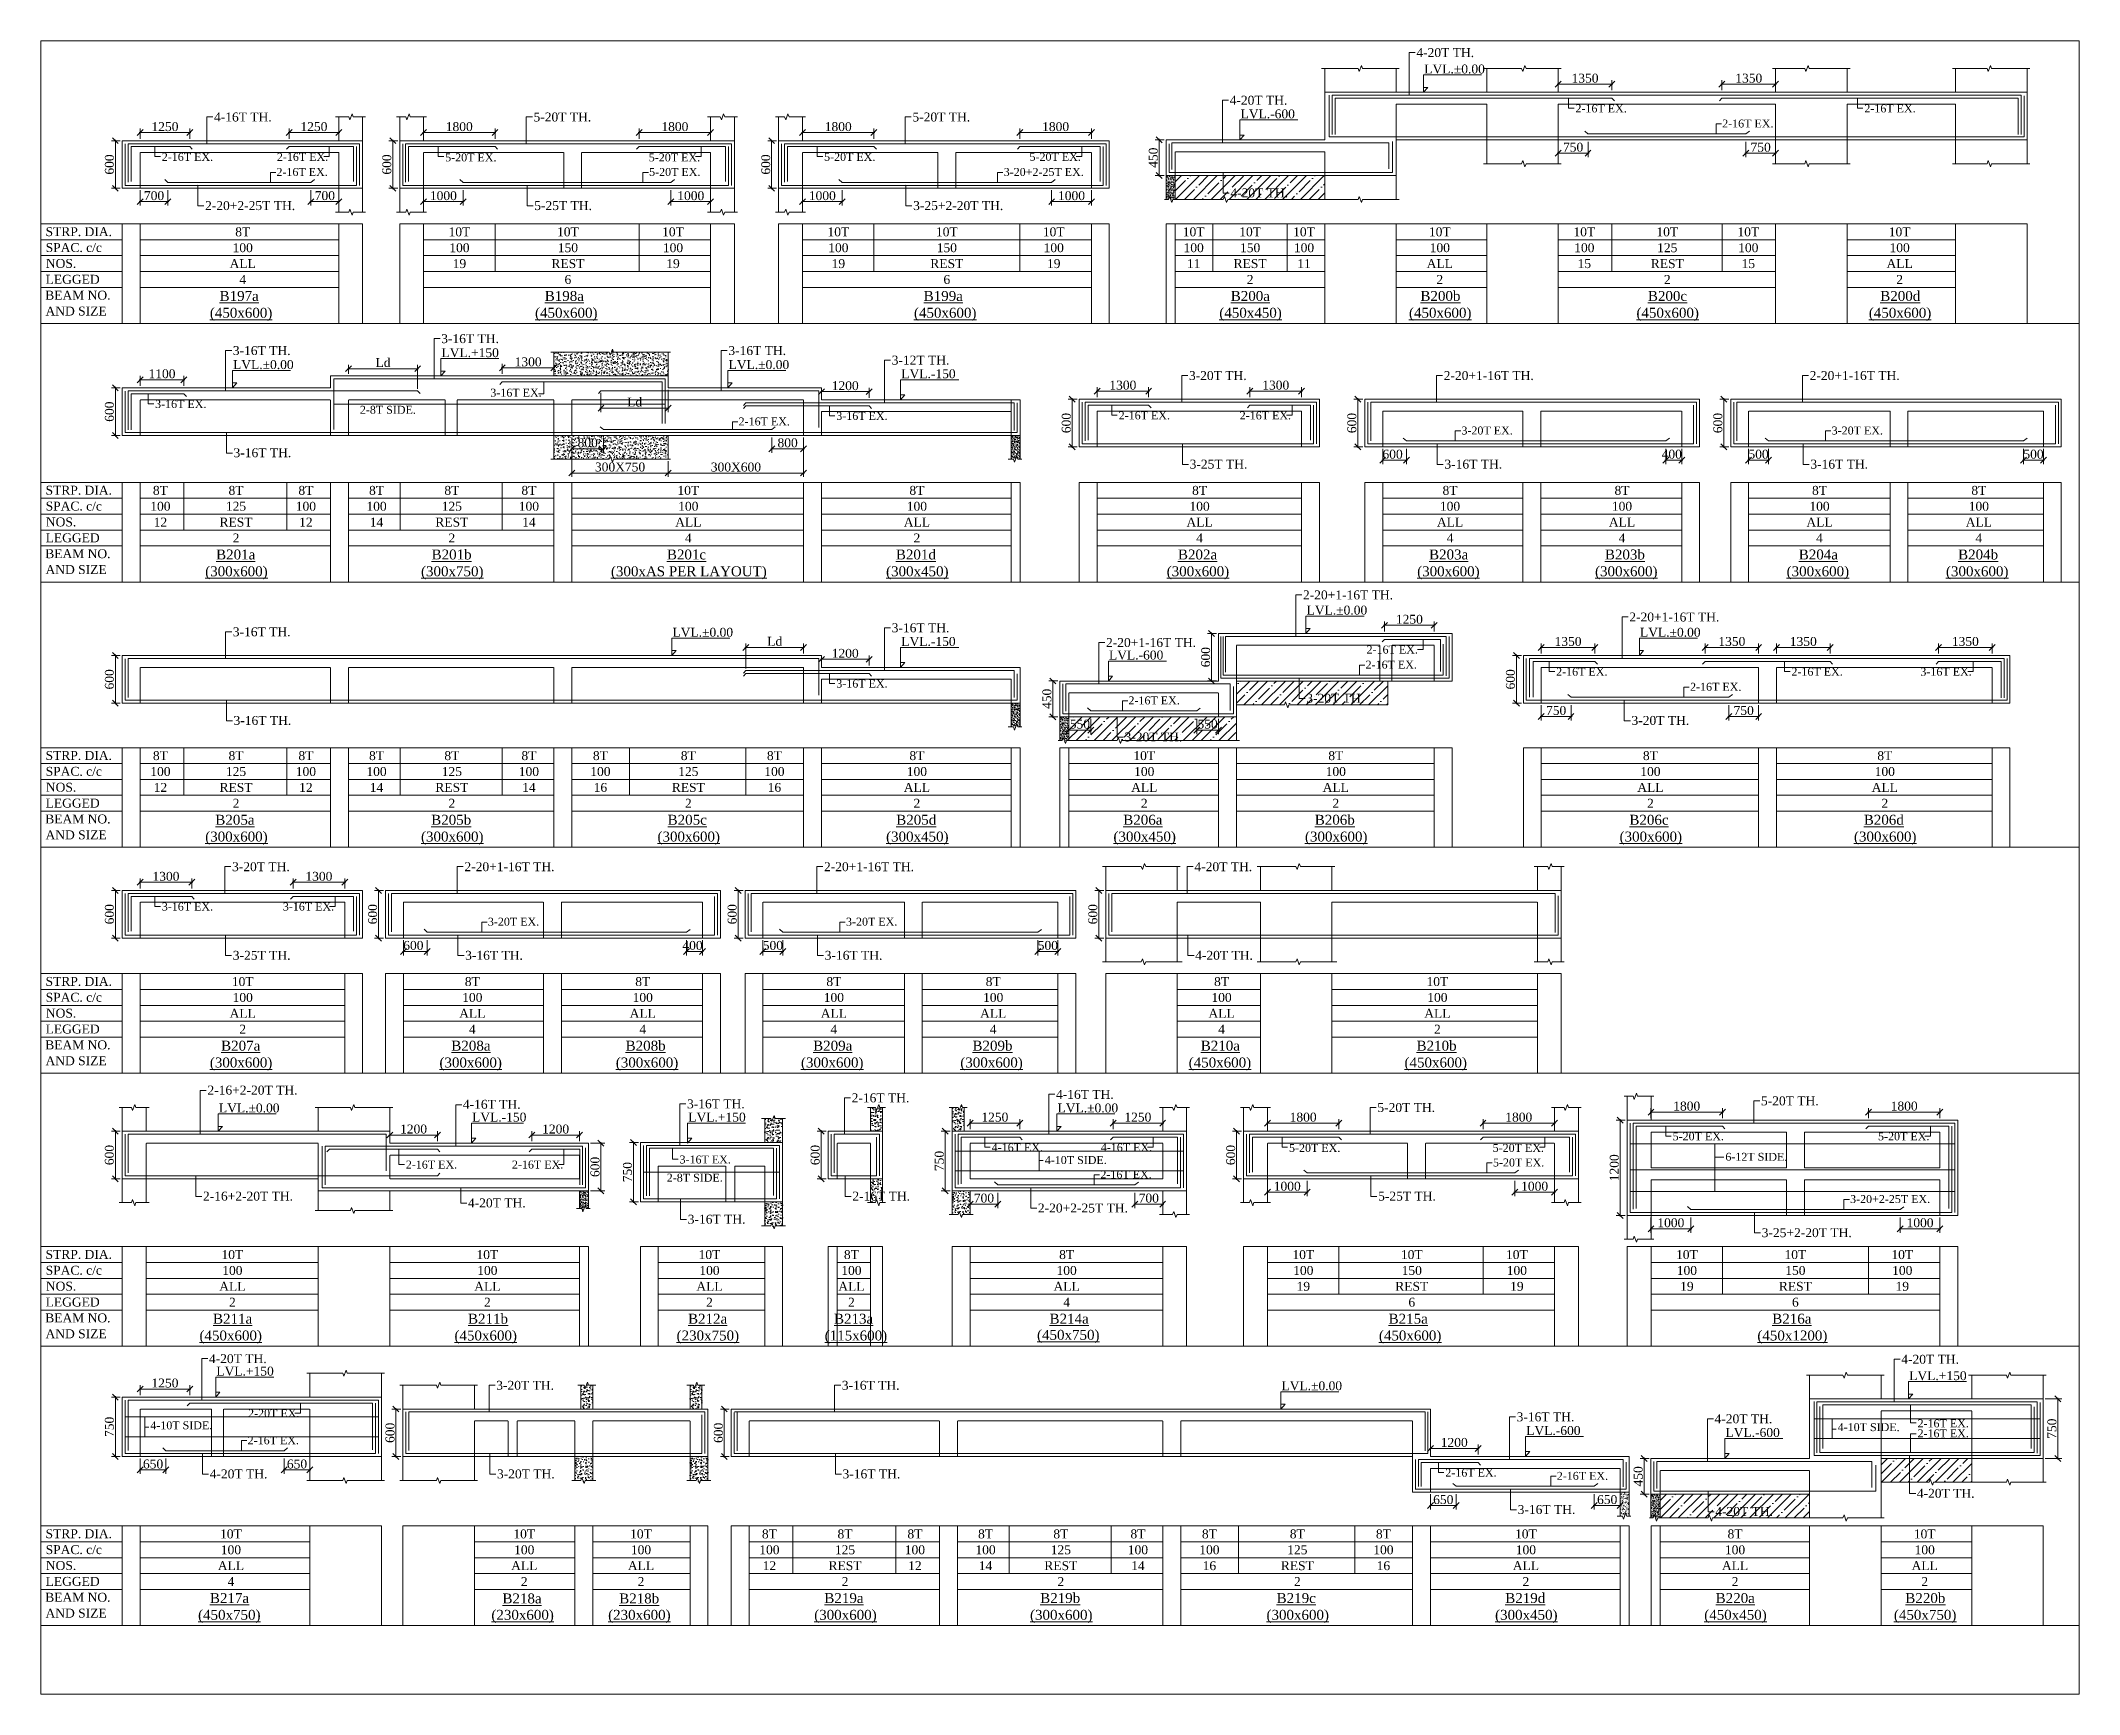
# Model space of a CAD drawing. Header units: millimetres. Extents: x 9781889 to 10654170, y -7832723 to -7608561.
# Drawn here: x 10545497 to 10596831, y -7801878 to -7760218 of the extents above; entities that cross this region are included whole.
import ezdxf
from ezdxf.enums import TextEntityAlignment as Align

# ---------------------------------------------------------------- set-up
doc = ezdxf.new("R2010")
doc.units = ezdxf.units.MM
doc.header["$LTSCALE"] = 10
doc.header["$PDMODE"] = 3
doc.linetypes.add('HIDDEN', pattern=[0.375, 0.25, -0.125])
for name, color, linetype, lineweight in [('LVL', 3, 'Continuous', 0), ('S-CUT OUT LINE', 9, 'Continuous', 0), ('S-DIM L.S.', 7, 'Continuous', 0), ('S-HATCH', 8, 'Continuous', 0), ('S-L.S.SECTION', 5, 'Continuous', 0), ('S-L.S.SLAB LINE', 252, 'HIDDEN', 0), ('S-L.S.STEEL', 1, 'Continuous', 9), ('S-L.S.STEEL 1', 6, 'Continuous', 0), ('S-SECTION MARK', 7, 'Continuous', 0), ('S-SHEET', 251, 'Continuous', 0), ('S-TEXT', 7, 'Continuous', 0), ('S-TEXT L.S. BEAM NO.', 30, 'Continuous', 0), ('S-TEXT. L.S.', 7, 'Continuous', 0)]:
    doc.layers.add(name, color=color, linetype=linetype, lineweight=lineweight)
doc.styles.add('135', font='arial.ttf', dxfattribs={"width": 0.8, "height": 135})
doc.styles.get("Standard").update_dxf_attribs({"font": 'arial.ttf'})
doc.styles.add('TEXT', font='times.ttf')
doc.dimstyles.new('75', dxfattribs={"dimtxt": 135, "dimasz": 90, "dimexe": 0.1, "dimexo": 0.03, "dimgap": 0.09, "dimtad": 1, "dimdec": 0, "dimzin": 0, "dimdsep": 46, "dimtxsty": '135', "dimblk": 'ARCHTICK', "dimcen": 0.09, "dimclrd": 256, "dimclre": 256, "dimclrt": 256, "dimadec": 0, "dimazin": 0, "dimtfac": 1, "dimtdec": 0, "dimtofl": 0, "dimtmove": 1, "dimatfit": 3, "dimldrblk": 'DOTSMALL', "dimfxl": 1, "dimtolj": 1, "dimtzin": 0, "dimlwd": -1, "dimlwe": -1, "dimarcsym": 0})
doc.dimstyles.new('SETU_1', dxfattribs={"dimtxt": 200, "dimasz": 150, "dimexe": 100, "dimexo": 50, "dimgap": 35, "dimtad": 1, "dimdec": 0, "dimzin": 0, "dimdsep": 46, "dimtxsty": 'Standard', "dimblk": 'OBLIQUE', "dimcen": 150, "dimdle": 25, "dimclrd": 256, "dimclre": 7, "dimclrt": 256, "dimadec": 0, "dimazin": 0, "dimtfac": 1, "dimtdec": 0, "dimtofl": 0, "dimtmove": 1, "dimatfit": 3, "dimfxl": 1, "dimtolj": 1, "dimtzin": 0, "dimlwd": -1, "dimlwe": 5, "dimarcsym": 1})
pattern_1 = [(50, (536578.56, 51057.62), (182.184669, -15.9390855), [19.05, -209.55]), (355, (536578.56, 51057.62), (-35.2434214, 191.0568452), [15.24, -167.6405842]), (100.4514447, (536593.74, 51056.3), (146.941247, 175.117752), [16.1900088, -178.0902446]), (46.1842, (536578.56, 51108.42), (271.079041, -42.042328), [28.575, -314.325]), (96.6355576, (536601.15, 51104.92), (237.404134, 247.4261246), [24.285023, -267.135608]), (351.1841512, (536578.56, 51108.42), (237.404134, 247.4261246), [22.859967, -251.459732]), (21, (536603.96, 51095.72), (151.6143913, -102.2651982), [19.05, -209.55]), (326, (536603.96, 51095.72), (61.8020283, 184.187966), [15.24, -167.64]), (71.451445, (536616.59, 51087.2), (213.4164193, 81.922769), [16.1900088, -178.0899376]), (37.5, (536578.555, 51057.62), (3.08860325, 84.55503887), [0, -165.608, 0, -170.18, 0, -168.275]), (7.5, (536578.555, 51057.62), (66.8196625, 100.1805748), [0, -97.028, 0, -161.798, 0, -64.135]), (327.5, (536521.91, 51057.62), (135.59059517, -5.728744), [0, -63.5, 0, -198.12, 0, -262.89]), (317.5, (536496.51, 51057.62), (148.1291814, 25.426491), [0, -82.55, 0, -131.572, 0, -186.69])]
pattern_2 = [(50, (311067.06, -23983.98), (182.184669, -15.9390855), [19.05, -209.55]), (355, (311067.06, -23983.98), (-35.2434214, 191.0568452), [15.24, -167.6405842]), (100.4514447, (311082.24, -23985.31), (146.941247, 175.117752), [16.1900088, -178.0902446]), (46.1842, (311067.06, -23933.18), (271.079041, -42.042328), [28.575, -314.325]), (96.6355576, (311089.65, -23936.68), (237.404134, 247.4261246), [24.285023, -267.135608]), (351.1841512, (311067.06, -23933.18), (237.404134, 247.4261246), [22.859967, -251.459732]), (21, (311092.46, -23945.88), (151.6143913, -102.2651982), [19.05, -209.55]), (326, (311092.46, -23945.88), (61.8020283, 184.187966), [15.24, -167.64]), (71.451445, (311105.09, -23954.4), (213.4164193, 81.922769), [16.1900088, -178.0899376]), (37.5, (311067.056, -23983.98), (3.08860325, 84.55503887), [0, -165.608, 0, -170.18, 0, -168.275]), (7.5, (311067.06, -23983.98), (66.8196625, 100.1805748), [0, -97.028, 0, -161.798, 0, -64.135]), (327.5, (311010.414, -23983.98), (135.59059517, -5.728744), [0, -63.5, 0, -198.12, 0, -262.89]), (317.5, (310985.01, -23983.98), (148.1291814, 25.426491), [0, -82.55, 0, -131.572, 0, -186.69])]

msp = doc.modelspace()

# ---------------------------------------------------------------- texts
at = {"layer": 'LVL', "style": 'TEXT'}
for s, p in [('LVL.%%P0.00', (10580337.4, -7761042, 0)), ('LVL.-600', (10575711.4, -7762173.5, 0)), ('LVL.%%P0.00', (10550339, -7768489.5, 0)), ('LVL.+150', (10555587, -7768189.5, 0)), ('LVL.%%P0.00', (10562818.1, -7768489.5, 0)), ('LVL.-150', (10567167.2, -7768721, 0)), ('LVL.%%P0.00', (10577374.4, -7774675.9, 0)), ('LVL.%%P0.00', (10561404.6, -7775233.4, 0)), ('LVL.%%P0.00', (10585769.4, -7775233.4, 0)), ('LVL.-150', (10567167.2, -7775465, 0)), ('LVL.-600', (10572397.6, -7775807.5, 0)), ('LVL.%%P0.00', (10549983.2, -7787218.6, 0)), ('LVL.-150', (10556358.1, -7787450.2, 0)), ('LVL.+150', (10561802.8, -7787450.2, 0)), ('LVL.%%P0.00', (10571102, -7787218.6, 0)), ('LVL.+150', (10549918.2, -7793849.1, 0)), ('LVL.%%P0.00', (10576740.9, -7794217.5, 0)), ('LVL.+150', (10592548.8, -7793963.5, 0)), ('LVL.-600', (10582904.4, -7795345.3, 0)), ('LVL.-600', (10587922.8, -7795395.1, 0))]:
    msp.add_text(s, height=225, dxfattribs=at).set_placement(p)
at = {"layer": 'S-L.S.STEEL 1', "style": 'TEXT'}
for s, p in [('2-8T SIDE.', (10553533.4, -7769615.7)), ('4-10T SIDE.', (10570780.5, -7788518.3, 0)), ('6-12T SIDE.', (10587919.9, -7788437.1, 0)), ('2-8T SIDE.', (10561260.8, -7788963, 0)), ('4-10T SIDE.', (10548255.9, -7795202, 0)), ('4-10T SIDE.', (10590748.2, -7795248, 0))]:
    msp.add_text(s, height=200, dxfattribs=at).set_placement(p)
at = {"layer": 'S-TEXT', "style": 'TEXT'}
for s, p in [('STRP. DIA.', (10546453.9, -7765140.7, 0)), ('SPAC. c/c', (10546328.3, -7765540.7, 0)), ('NOS.', (10546007.7, -7765940.7, 0)), ('LEGGED', (10546300.4, -7766340.7, 0)), ('BEAM NO.', (10546431.6, -7766740.7, 0)), ('AND SIZE', (10546386.4, -7767140.7, 0)), ('STRP. DIA.', (10546453.9, -7771654.2, 0)), ('SPAC. c/c', (10546328.3, -7772054.2, 0)), ('NOS.', (10546007.7, -7772454.2, 0)), ('LEGGED', (10546300.4, -7772854.2, 0)), ('BEAM NO.', (10546431.6, -7773254.2, 0)), ('AND SIZE', (10546386.4, -7773654.2, 0)), ('STRP. DIA.', (10546453.9, -7778337.6, 0)), ('SPAC. c/c', (10546328.3, -7778737.6, 0)), ('NOS.', (10546007.7, -7779137.6, 0)), ('LEGGED', (10546300.4, -7779537.6, 0)), ('BEAM NO.', (10546431.6, -7779937.6, 0)), ('AND SIZE', (10546386.4, -7780337.6, 0)), ('STRP. DIA.', (10546453.9, -7784029.7, 0)), ('SPAC. c/c', (10546328.3, -7784429.7, 0)), ('NOS.', (10546007.7, -7784829.7, 0)), ('LEGGED', (10546300.4, -7785229.7, 0)), ('BEAM NO.', (10546431.6, -7785629.7, 0)), ('AND SIZE', (10546386.4, -7786029.7, 0)), ('STRP. DIA.', (10546453.9, -7790908.3, 0)), ('NOS.', (10546007.7, -7791708.3, 0)), ('SPAC. c/c', (10546328.3, -7791308.3, 0)), ('LEGGED', (10546300.4, -7792108.3, 0)), ('BEAM NO.', (10546431.6, -7792508.3, 0)), ('AND SIZE', (10546386.4, -7792908.3, 0)), ('STRP. DIA.', (10546453.9, -7797946.3, 0)), ('SPAC. c/c', (10546328.3, -7798346.3, 0)), ('NOS.', (10546007.7, -7798746.3, 0)), ('LEGGED', (10546300.4, -7799146.3, 0)), ('BEAM NO.', (10546431.6, -7799546.3, 0)), ('AND SIZE', (10546386.4, -7799946.3, 0))]:
    msp.add_text(s, height=225, dxfattribs=at).set_placement(p, align=Align.CENTER)
at = {"layer": 'S-TEXT', "linetype": 'ByBlock', "style": 'TEXT'}
for s, p in [('100', (10550582.8, -7765432.6, 0)), ('8T', (10550582.8, -7765032.6, 0)), ('10T', (10556040.4, -7765032.6, 0)), ('100', (10556040.4, -7765432.6, 0)), ('10T', (10558771.9, -7765032.6, 0)), ('150', (10558771.9, -7765432.6, 0)), ('10T', (10561418.5, -7765032.6, 0)), ('100', (10561418.5, -7765432.6, 0)), ('10T', (10565582.8, -7765032.6, 0)), ('100', (10565582.8, -7765432.6, 0)), ('10T', (10568314.2, -7765032.6, 0)), ('150', (10568314.2, -7765432.6, 0)), ('10T', (10571006.3, -7765032.6, 0)), ('100', (10571006.3, -7765432.6, 0)), ('10T', (10574530.5, -7765032.6, 0)), ('100', (10574530.5, -7765432.6, 0)), ('10T', (10575952.3, -7765032.6, 0)), ('150', (10575952.3, -7765432.6, 0)), ('10T', (10577309.2, -7765032.6, 0)), ('100', (10577309.2, -7765432.6, 0)), ('10T', (10580728.7, -7765032.6, 0)), ('100', (10580728.7, -7765432.6, 0)), ('10T', (10584368.5, -7765032.6, 0)), ('100', (10584368.5, -7765432.6, 0)), ('10T', (10586457.3, -7765032.6, 0)), ('125', (10586457.3, -7765432.6, 0)), ('10T', (10588497.9, -7765032.6, 0)), ('100', (10588497.9, -7765432.6, 0)), ('10T', (10592308.7, -7765032.6, 0)), ('100', (10592308.7, -7765432.6, 0)), ('ALL', (10550582.8, -7765832.6, 0)), ('19', (10556040.4, -7765832.6, 0)), ('REST', (10558771.9, -7765832.6, 0)), ('19', (10561418.5, -7765832.6, 0)), ('19', (10565582.8, -7765832.6, 0)), ('REST', (10568314.2, -7765832.6, 0)), ('19', (10571006.3, -7765832.6, 0)), ('11', (10574530.5, -7765832.6, 0)), ('REST', (10575952.3, -7765832.6, 0)), ('11', (10577309.2, -7765832.6, 0)), ('ALL', (10580728.7, -7765832.6, 0)), ('15', (10584368.5, -7765832.6, 0)), ('REST', (10586457.3, -7765832.6, 0)), ('15', (10588497.9, -7765832.6, 0)), ('ALL', (10592308.7, -7765832.6, 0)), ('4', (10550582.8, -7766232.6, 0)), ('6', (10558771.9, -7766232.6, 0)), ('6', (10568314.2, -7766232.6, 0)), ('2', (10575952.3, -7766232.6, 0)), ('2', (10580728.7, -7766232.6, 0)), ('2', (10586457.3, -7766232.6, 0)), ('2', (10592308.7, -7766232.6, 0)), ('8T', (10548510.1, -7771546.2, 0)), ('8T', (10550414.2, -7771546.2, 0)), ('8T', (10552174.1, -7771546.2, 0)), ('8T', (10553953, -7771546.2, 0)), ('8T', (10555849.2, -7771546.2, 0)), ('8T', (10557790.2, -7771546.2, 0)), ('10T', (10561804.2, -7771546.2, 0)), ('8T', (10567560.7, -7771546.2, 0)), ('8T', (10574679.4, -7771546.2, 0)), ('8T', (10580986.3, -7771546.2, 0)), ('8T', (10585316.9, -7771546.2, 0)), ('8T', (10590290.8, -7771546.2, 0)), ('8T', (10594303.3, -7771546.2, 0)), ('100', (10548510.1, -7771946.2, 0)), ('125', (10550414.2, -7771946.2, 0)), ('100', (10552174.1, -7771946.2, 0)), ('100', (10553953, -7771946.2, 0)), ('125', (10555849.2, -7771946.2, 0)), ('100', (10557790.2, -7771946.2, 0)), ('100', (10561804.2, -7771946.2, 0)), ('100', (10567560.7, -7771946.2, 0)), ('100', (10574679.4, -7771946.2, 0)), ('100', (10580986.3, -7771946.2, 0)), ('100', (10585316.9, -7771946.2, 0)), ('100', (10590290.8, -7771946.2, 0)), ('100', (10594303.3, -7771946.2, 0)), ('12', (10548510.1, -7772346.2, 0)), ('REST', (10550414.2, -7772346.2, 0)), ('12', (10552174.1, -7772346.2, 0)), ('14', (10553953, -7772346.2, 0)), ('REST', (10555849.2, -7772346.2, 0)), ('14', (10557790.2, -7772346.2, 0)), ('ALL', (10561804.2, -7772346.2, 0)), ('ALL', (10567560.7, -7772346.2, 0)), ('ALL', (10574679.4, -7772346.2, 0)), ('ALL', (10580986.3, -7772346.2, 0)), ('ALL', (10585316.9, -7772346.2, 0)), ('ALL', (10590290.8, -7772346.2, 0)), ('ALL', (10594303.3, -7772346.2, 0)), ('2', (10550414.2, -7772746.2, 0)), ('2', (10555849.2, -7772746.2, 0)), ('4', (10561804.2, -7772746.2, 0)), ('2', (10567560.7, -7772746.2, 0)), ('4', (10574679.4, -7772746.2, 0)), ('4', (10580986.3, -7772746.2, 0)), ('4', (10585316.9, -7772746.2, 0)), ('4', (10590290.8, -7772746.2, 0)), ('4', (10594303.3, -7772746.2, 0)), ('8T', (10548510.1, -7778229.5, 0)), ('8T', (10550414.2, -7778229.5, 0)), ('8T', (10552174.1, -7778229.5, 0)), ('8T', (10553953, -7778229.5, 0)), ('8T', (10555849.2, -7778229.5, 0)), ('8T', (10557790.2, -7778229.5, 0)), ('8T', (10559590.4, -7778229.5, 0)), ('8T', (10561804.2, -7778229.5, 0)), ('8T', (10563972.4, -7778229.5, 0)), ('8T', (10567560.7, -7778229.5, 0)), ('10T', (10573286.1, -7778229.5, 0)), ('8T', (10578109.6, -7778229.5, 0)), ('8T', (10586032.6, -7778229.5, 0)), ('8T', (10591935.1, -7778229.5, 0)), ('100', (10548510.1, -7778629.5, 0)), ('125', (10550414.2, -7778629.5, 0)), ('100', (10552174.1, -7778629.5, 0)), ('100', (10553953, -7778629.5, 0)), ('125', (10555849.2, -7778629.5, 0)), ('100', (10557790.2, -7778629.5, 0)), ('100', (10559590.4, -7778629.5, 0)), ('125', (10561804.2, -7778629.5, 0)), ('100', (10563972.4, -7778629.5, 0)), ('100', (10567560.7, -7778629.5, 0)), ('100', (10573286.1, -7778629.5, 0)), ('100', (10578109.6, -7778629.5, 0)), ('100', (10586032.6, -7778629.5, 0)), ('100', (10591935.1, -7778629.5, 0)), ('12', (10548510.1, -7779029.5, 0)), ('REST', (10550414.2, -7779029.5, 0)), ('12', (10552174.1, -7779029.5, 0)), ('14', (10553953, -7779029.5, 0)), ('REST', (10555849.2, -7779029.5, 0)), ('14', (10557790.2, -7779029.5, 0)), ('16', (10559590.4, -7779029.5, 0)), ('REST', (10561804.2, -7779029.5, 0)), ('16', (10563972.4, -7779029.5, 0)), ('ALL', (10567560.7, -7779029.5, 0)), ('ALL', (10573286.1, -7779029.5, 0)), ('ALL', (10578109.6, -7779029.5, 0)), ('ALL', (10586032.6, -7779029.5, 0)), ('ALL', (10591935.1, -7779029.5, 0)), ('2', (10550414.2, -7779429.5, 0)), ('2', (10555849.2, -7779429.5, 0)), ('2', (10561804.2, -7779429.5, 0)), ('2', (10567560.7, -7779429.5, 0)), ('2', (10573286.1, -7779429.5, 0)), ('2', (10578109.6, -7779429.5, 0)), ('2', (10586032.6, -7779429.5, 0)), ('2', (10591935.1, -7779429.5, 0)), ('10T', (10550582.8, -7783921.6, 0)), ('100', (10550582.8, -7784321.6, 0)), ('100', (10556364.6, -7784321.6, 0)), ('8T', (10556364.6, -7783921.6, 0)), ('100', (10560656.6, -7784321.6, 0)), ('8T', (10560656.6, -7783921.6, 0)), ('100', (10565469.3, -7784321.6, 0)), ('8T', (10565469.3, -7783921.6, 0)), ('100', (10569481.7, -7784321.6, 0)), ('8T', (10569481.7, -7783921.6, 0)), ('100', (10575232.8, -7784321.6, 0)), ('8T', (10575232.8, -7783921.6, 0)), ('10T', (10580667.8, -7783921.6, 0)), ('100', (10580667.8, -7784321.6, 0)), ('ALL', (10550582.8, -7784721.6, 0)), ('ALL', (10556364.6, -7784721.6, 0)), ('ALL', (10560656.6, -7784721.6, 0)), ('ALL', (10565469.3, -7784721.6, 0)), ('ALL', (10569481.7, -7784721.6, 0)), ('ALL', (10575232.8, -7784721.6, 0)), ('ALL', (10580667.8, -7784721.6, 0)), ('2', (10550582.8, -7785121.6, 0)), ('4', (10556364.6, -7785121.6, 0)), ('4', (10560656.6, -7785121.6, 0)), ('4', (10565469.3, -7785121.6, 0)), ('4', (10569481.7, -7785121.6, 0)), ('4', (10575232.8, -7785121.6, 0)), ('2', (10580667.8, -7785121.6, 0)), ('10T', (10550322, -7790800.2, 0)), ('10T', (10556743.2, -7790800.2, 0)), ('10T', (10562336.8, -7790800.2, 0)), ('8T', (10565911.5, -7790800.2, 0)), ('8T', (10571331.7, -7790800.2, 0)), ('10T', (10577291.6, -7790800.2, 0)), ('10T', (10580023, -7790800.2, 0)), ('10T', (10582669.6, -7790800.2, 0)), ('10T', (10586951.6, -7790800.2, 0)), ('10T', (10589683, -7790800.2, 0)), ('10T', (10592375.2, -7790800.2, 0)), ('ALL', (10550322, -7791600.2, 0)), ('100', (10550322, -7791200.2, 0)), ('ALL', (10556743.2, -7791600.2, 0)), ('100', (10556743.2, -7791200.2, 0)), ('ALL', (10562336.8, -7791600.2, 0)), ('100', (10562336.8, -7791200.2, 0)), ('ALL', (10565911.5, -7791600.2, 0)), ('100', (10565911.5, -7791200.2, 0)), ('ALL', (10571331.7, -7791600.2, 0)), ('100', (10571331.7, -7791200.2, 0)), ('100', (10577291.6, -7791200.2, 0)), ('19', (10577291.6, -7791600.2, 0)), ('REST', (10580023, -7791600.2, 0)), ('150', (10580023, -7791200.2, 0)), ('100', (10582669.6, -7791200.2, 0)), ('19', (10582669.6, -7791600.2, 0)), ('100', (10586951.6, -7791200.2, 0)), ('19', (10586951.6, -7791600.2, 0)), ('REST', (10589683, -7791600.2, 0)), ('150', (10589683, -7791200.2, 0)), ('100', (10592375.2, -7791200.2, 0)), ('19', (10592375.2, -7791600.2, 0)), ('2', (10550322, -7792000.2, 0)), ('2', (10556743.2, -7792000.2, 0)), ('2', (10562336.8, -7792000.2, 0)), ('2', (10565911.5, -7792000.2, 0)), ('4', (10571331.7, -7792000.2, 0)), ('6', (10580023, -7792000.2, 0)), ('6', (10589683, -7792000.2, 0)), ('10T', (10550286.3, -7797838.2, 0)), ('100', (10550286.3, -7798238.2, 0)), ('10T', (10557672.6, -7797838.2, 0)), ('100', (10557672.6, -7798238.2, 0)), ('10T', (10560612.6, -7797838.2, 0)), ('100', (10560612.6, -7798238.2, 0)), ('100', (10563846.4, -7798238.2, 0)), ('8T', (10563846.4, -7797838.2, 0)), ('125', (10565750.5, -7798238.2, 0)), ('8T', (10565750.5, -7797838.2, 0)), ('100', (10567510.4, -7798238.2, 0)), ('8T', (10567510.4, -7797838.2, 0)), ('100', (10569289.4, -7798238.2, 0)), ('8T', (10569289.4, -7797838.2, 0)), ('125', (10571185.5, -7798238.2, 0)), ('8T', (10571185.5, -7797838.2, 0)), ('100', (10573126.6, -7798238.2, 0)), ('8T', (10573126.6, -7797838.2, 0)), ('100', (10574926.7, -7798238.2, 0)), ('8T', (10574926.7, -7797838.2, 0)), ('125', (10577140.5, -7798238.2, 0)), ('8T', (10577140.5, -7797838.2, 0)), ('100', (10579308.7, -7798238.2, 0)), ('8T', (10579308.7, -7797838.2, 0)), ('10T', (10582897, -7797838.2, 0)), ('100', (10582897, -7798238.2, 0)), ('100', (10588163.7, -7798238.2, 0)), ('8T', (10588163.7, -7797838.2, 0)), ('10T', (10592940.1, -7797838.2, 0)), ('100', (10592940.1, -7798238.2, 0)), ('ALL', (10550286.3, -7798638.2, 0)), ('ALL', (10557672.6, -7798638.2, 0)), ('ALL', (10560612.6, -7798638.2, 0)), ('12', (10563846.4, -7798638.2, 0)), ('REST', (10565750.5, -7798638.2, 0)), ('12', (10567510.4, -7798638.2, 0)), ('14', (10569289.4, -7798638.2, 0)), ('REST', (10571185.5, -7798638.2, 0)), ('14', (10573126.6, -7798638.2, 0)), ('16', (10574926.7, -7798638.2, 0)), ('REST', (10577140.5, -7798638.2, 0)), ('16', (10579308.7, -7798638.2, 0)), ('ALL', (10582897, -7798638.2, 0)), ('ALL', (10588163.7, -7798638.2, 0)), ('ALL', (10592940.1, -7798638.2, 0)), ('4', (10550286.3, -7799038.2, 0)), ('2', (10557672.6, -7799038.2, 0)), ('2', (10560612.6, -7799038.2, 0)), ('2', (10565750.5, -7799038.2, 0)), ('2', (10571185.5, -7799038.2, 0)), ('2', (10577140.5, -7799038.2, 0)), ('2', (10582897, -7799038.2, 0)), ('2', (10588163.7, -7799038.2, 0)), ('2', (10592940.1, -7799038.2, 0))]:
    msp.add_text(s, height=225, dxfattribs=at).set_placement(p, align=Align.MIDDLE_CENTER)
at = {"layer": 'S-TEXT L.S. BEAM NO.', "color": 140, "linetype": 'ByBlock', "style": 'TEXT'}
for s, p in [('%%UB197a', (10550000.3, -7766773.3, 0)), ('%%UB198a', (10558189.4, -7766773.3, 0)), ('%%UB199a', (10567731.8, -7766773.3, 0)), ('%%UB200b', (10580241.1, -7766773.3, 0)), ('%%UB200c', (10585969.7, -7766773.3, 0)), ('%%UB200d', (10591821.1, -7766773.3, 0)), ('%%U(450x600)', (10549755, -7767196.3, 0)), ('%%U(450x600)', (10557944.1, -7767196.3, 0)), ('%%U(450x600)', (10567486.4, -7767196.3, 0)), ('%%U(450x600)', (10579952.4, -7767196.3, 0)), ('%%U(450x600)', (10585681, -7767196.3, 0)), ('%%U(450x600)', (10591532.4, -7767196.3, 0)), ('%%U(450x600)', (10574405, -7786085.3, 0)), ('%%UB210a', (10574709.4, -7785662.3, 0)), ('%%U(450x600)', (10579840, -7786085.3, 0)), ('%%UB210b', (10580144.4, -7785662.3, 0)), ('%%UB211a', (10549835.7, -7792540.9, 0)), ('%%UB211b', (10556256.9, -7792540.9, 0)), ('%%UB215a', (10579440.5, -7792540.9, 0)), ('%%U(450x600)', (10549494.2, -7792963.9, 0)), ('%%U(450x600)', (10555915.4, -7792963.9, 0)), ('%%U(450x600)', (10579195.2, -7792963.9, 0))]:
    msp.add_text(s, height=250, dxfattribs=at).set_placement(p)
at = {"layer": 'S-TEXT L.S. BEAM NO.', "color": 145, "linetype": 'ByBlock', "style": 'TEXT'}
for s, p in [('%%UB200a', (10575464.8, -7766773.3, 0)), ('%%U(450x450)', (10575176.1, -7767196.3, 0)), ('%%UB220a', (10587676.2, -7799578.9, 0)), ('%%U(450x450)', (10587387.5, -7800001.9, 0))]:
    msp.add_text(s, height=250, dxfattribs=at).set_placement(p)
at = {"layer": 'S-TEXT L.S. BEAM NO.', "linetype": 'ByBlock', "style": 'TEXT'}
for s, p in [('%%U(300x600)', (10549638, -7773709.8, 0)), ('%%UB201a', (10549912.7, -7773286.9, 0)), ('%%U(300xAS PER LAYOUT)', (10559856, -7773709.8, 0)), ('%%UB201c', (10561265.4, -7773286.9, 0)), ('%%U(300x600)', (10573851.6, -7773709.8, 0)), ('%%UB202a', (10574135.4, -7773286.9, 0)), ('%%U(300x600)', (10580158.5, -7773709.8, 0)), ('%%UB203a', (10580458.5, -7773286.9, 0)), ('%%U(300x600)', (10584638.3, -7773709.8, 0)), ('%%UB203b', (10584886.6, -7773286.9, 0)), ('%%U(300x600)', (10589463, -7773709.8, 0)), ('%%UB204a', (10589769.1, -7773286.9, 0)), ('%%U(300x600)', (10593475.5, -7773709.8, 0)), ('%%UB204b', (10593781.6, -7773286.9, 0)), ('%%U(300x600)', (10549638, -7780393.2, 0)), ('%%UB205a', (10549894.1, -7779970.2, 0)), ('%%U(300x600)', (10555073, -7780393.2, 0)), ('%%UB205b', (10555329.1, -7779970.2, 0)), ('%%U(300x600)', (10561028, -7780393.2, 0)), ('%%UB205c', (10561284.1, -7779970.2, 0)), ('%%U(300x600)', (10577333.4, -7780393.2, 0)), ('%%UB206b', (10577580.8, -7779970.2, 0)), ('%%U(300x600)', (10585256.4, -7780393.2, 0)), ('%%UB206c', (10585503.8, -7779970.2, 0)), ('%%U(300x600)', (10591158.9, -7780393.2, 0)), ('%%UB206d', (10591406.3, -7779970.2, 0)), ('%%U(300x600)', (10549755, -7786085.3, 0)), ('%%UB207a', (10550038.8, -7785662.3, 0)), ('%%U(300x600)', (10555536.8, -7786085.3, 0)), ('%%UB208a', (10555836.8, -7785662.3, 0)), ('%%U(300x600)', (10559978, -7786085.3, 0)), ('%%UB208b', (10560226.4, -7785662.3, 0)), ('%%U(300x600)', (10564641.5, -7786085.3, 0)), ('%%UB209a', (10564947.6, -7785662.3, 0)), ('%%U(300x600)', (10568653.9, -7786085.3, 0)), ('%%UB209b', (10568960.1, -7785662.3, 0)), ('%%UB219a', (10565230.4, -7799578.9, 0)), ('%%UB219b', (10570665.4, -7799578.9, 0)), ('%%UB219c', (10576620.4, -7799578.9, 0)), ('%%U(300x600)', (10564974.3, -7800001.9, 0)), ('%%U(300x600)', (10570409.3, -7800001.9, 0)), ('%%U(300x600)', (10576364.3, -7800001.9, 0))]:
    msp.add_text(s, height=250, dxfattribs=at).set_placement(p)
at = {"layer": 'S-TEXT L.S. BEAM NO.', "color": 91, "linetype": 'ByBlock', "style": 'TEXT'}
for s, p in [('%%U(300x750)', (10555073, -7773709.8, 0)), ('%%UB201b', (10555339.8, -7773286.9, 0))]:
    msp.add_text(s, height=250, dxfattribs=at).set_placement(p)
at = {"layer": 'S-TEXT L.S. BEAM NO.', "color": 35, "linetype": 'ByBlock', "style": 'TEXT'}
for s, p in [('%%U(300x450)', (10566784.4, -7773709.8, 0)), ('%%UB201d', (10567031.2, -7773286.9, 0)), ('%%U(300x450)', (10566784.4, -7780393.2, 0)), ('%%UB205d', (10567040.6, -7779970.2, 0)), ('%%U(300x450)', (10572509.9, -7780393.2, 0)), ('%%UB206a', (10572757.3, -7779970.2, 0)), ('%%UB219d', (10582376.9, -7799578.9, 0)), ('%%U(300x450)', (10582120.8, -7800001.9, 0))]:
    msp.add_text(s, height=250, dxfattribs=at).set_placement(p)
at = {"layer": 'S-TEXT L.S. BEAM NO.', "color": 61, "linetype": 'ByBlock', "style": 'TEXT'}
for s, p in [('%%UB212a', (10561797.9, -7792540.9, 0)), ('%%U(230x750)', (10561509, -7792963.9, 0))]:
    msp.add_text(s, height=250, dxfattribs=at).set_placement(p)
at = {"layer": 'S-TEXT L.S. BEAM NO.', "color": 6, "linetype": 'ByBlock', "style": 'TEXT'}
for s, p in [('%%UB213a', (10565473.7, -7792540.9, 0)), ('%%U(115x600)', (10565238.7, -7792963.9, 0))]:
    msp.add_text(s, height=250, dxfattribs=at).set_placement(p)
at = {"layer": 'S-TEXT L.S. BEAM NO.', "color": 230, "linetype": 'ByBlock', "style": 'TEXT'}
for s, p in [('%%UB214a', (10570901.4, -7792540.9, 0)), ('%%U(450x750)', (10570585.8, -7792947.7, 0)), ('%%UB217a', (10549757.4, -7799578.9, 0)), ('%%UB220b', (10592452.5, -7799578.9, 0)), ('%%U(450x750)', (10549458.5, -7800001.9, 0)), ('%%U(450x750)', (10592163.8, -7800001.9, 0))]:
    msp.add_text(s, height=250, dxfattribs=at).set_placement(p)
at = {"layer": 'S-TEXT L.S. BEAM NO.', "color": 7, "linetype": 'ByBlock', "style": 'TEXT'}
for s, p in [('%%UB216a', (10589100.6, -7792540.9, 0)), ('%%U(450x1200)', (10588726.4, -7792963.9, 0))]:
    msp.add_text(s, height=250, dxfattribs=at).set_placement(p)
at = {"layer": 'S-TEXT L.S. BEAM NO.', "color": 1, "linetype": 'ByBlock', "style": 'TEXT'}
for s, p in [('%%UB218a', (10557123.8, -7799588.9, 0)), ('%%UB218b', (10560063.8, -7799588.9, 0)), ('%%U(230x600)', (10556844.9, -7800001.9, 0)), ('%%U(230x600)', (10559784.9, -7800001.9, 0))]:
    msp.add_text(s, height=250, dxfattribs=at).set_placement(p)
at = {"layer": 'S-TEXT. L.S.', "style": 'TEXT'}
for s, height, p in [('4-20T TH.', 225, (10580138.2, -7760628.8, 0)), ('4-20T TH.', 225, (10575436.4, -7761828.8, 0)), ('4-16T TH.', 225, (10549859.4, -7762251.9, 0)), ('5-20T TH.', 225, (10557905.4, -7762251.9, 0)), ('5-20T TH.', 225, (10567447.7, -7762251.9, 0)), ('2-16T EX.', 200, (10584144.4, -7762022.9, 0)), ('2-16T EX.', 200, (10587839.1, -7762403.4, 0)), ('2-16T EX.', 200, (10591419.4, -7762022.9, 0)), ('2-16T EX.', 200, (10548544.8, -7763243.7, 0)), ('2-16T EX.', 200, (10551443, -7763243.7, 0)), ('5-20T EX.', 200, (10555680.7, -7763257.1, 0)), ('5-20T EX.', 200, (10560808.4, -7763257.1, 0)), ('5-20T EX.', 200, (10565223.1, -7763243.7, 0)), ('5-20T EX.', 200, (10570396.3, -7763243.7, 0)), ('2-16T EX.', 200, (10551432.2, -7763624.1, 0)), ('5-20T EX.', 200, (10560816.4, -7763624.1, 0)), ('3-20+2-25T EX.', 200, (10569746.7, -7763624.1, 0)), ('2-20+2-25T TH.', 225, (10549634.3, -7764484, 0)), ('5-25T TH.', 225, (10557923.7, -7764484, 0)), ('3-25+2-20T TH.', 225, (10567466.1, -7764484, 0)), ('4-20T TH.', 225, (10575454.8, -7764163.3, 0)), ('3-16T TH.', 225, (10555581.5, -7767835.8, 0)), ('3-16T TH.', 225, (10550333.6, -7768135.8, 0)), ('3-16T TH.', 225, (10562812.7, -7768135.8, 0)), ('3-12T TH.', 225, (10566925.8, -7768377.1, 0)), ('3-20T TH.', 225, (10574410.8, -7768765.4, 0)), ('2-20+1-16T TH.', 225, (10580826.4, -7768765.4, 0)), ('2-20+1-16T TH.', 225, (10590042, -7768765.4, 0)), ('3-16T EX.', 200, (10548376, -7769470.4, 0)), ('3-16T EX.', 200, (10556818.6, -7769184.5, 0)), ('2-16T EX.', 200, (10563070.5, -7769909.6, 0)), ('3-16T EX.', 200, (10565531, -7769770.4, 0)), ('2-16T EX.', 200, (10572641.4, -7769757.2, 0)), ('2-16T EX.', 200, (10575689.6, -7769757.2, 0)), ('3-20T EX.', 200, (10581273.4, -7770137.7, 0)), ('3-20T EX.', 200, (10590597, -7770137.7, 0)), ('3-16T TH.', 225, (10550351.9, -7770710.8, 0)), ('3-25T TH.', 225, (10574429.2, -7770997.5, 0)), ('3-16T TH.', 225, (10580844.7, -7770997.5, 0)), ('3-16T TH.', 225, (10590060.3, -7770997.5, 0)), ('2-20+1-16T TH.', 225, (10577282.9, -7774292.3, 0)), ('3-16T TH.', 225, (10550333.6, -7775222.6, 0)), ('3-16T TH.', 225, (10566925.8, -7775121.1, 0)), ('2-20+1-16T TH.', 225, (10585500.5, -7774849.8, 0)), ('2-20+1-16T TH.', 225, (10572322.5, -7775492.3, 0)), ('2-16T EX.', 200, (10578884, -7775656.9, 0)), ('2-16T EX.', 200, (10578860.1, -7776037.4, 0)), ('2-16T EX.', 200, (10583658.4, -7776214.4, 0)), ('2-16T EX.', 200, (10589583.4, -7776214.4, 0)), ('3-16T EX.', 200, (10592830.9, -7776214.4, 0)), ('3-16T EX.', 200, (10565531, -7776514.4, 0)), ('2-16T EX.', 200, (10587030.6, -7776594.9, 0)), ('2-16T EX.', 200, (10572888, -7776937.4, 0)), ('3-20T TH.', 225, (10577368, -7776897.2, 0)), ('3-16T TH.', 225, (10550351.9, -7777454.7, 0)), ('3-20T TH.', 225, (10585556.2, -7777454.7, 0)), ('3-20T TH.', 225, (10572789.4, -7777872.2, 0)), ('3-20T TH.', 225, (10550314.2, -7781140.9, 0)), ('2-20+1-16T TH.', 225, (10556166.1, -7781140.9, 0)), ('2-20+1-16T TH.', 225, (10565220.4, -7781140.9, 0)), ('4-20T TH.', 225, (10574549.8, -7781140.9, 0)), ('3-16T EX.', 200, (10548544.8, -7782132.7, 0)), ('3-16T EX.', 200, (10551593, -7782132.7, 0)), ('3-20T EX.', 200, (10556756.4, -7782513.1, 0)), ('3-20T EX.', 200, (10565775.5, -7782513.1, 0)), ('3-25T TH.', 225, (10550332.5, -7783373, 0)), ('3-16T TH.', 225, (10556184.5, -7783373, 0)), ('3-16T TH.', 225, (10565238.8, -7783373, 0)), ('4-20T TH.', 225, (10574568.1, -7783373, 0)), ('2-16+2-20T TH.', 225, (10549694.8, -7786768.6, 0)), ('2-16T TH.', 225, (10565916.9, -7786964.5, 0)), ('4-16T TH.', 225, (10571063.1, -7786876.9, 0)), ('5-20T TH.', 225, (10588816.6, -7787039.8, 0)), ('4-16T TH.', 225, (10556127.1, -7787126.9, 0)), ('3-16T TH.', 225, (10561771.2, -7787115.4, 0)), ('5-20T TH.', 225, (10579156.5, -7787207.7, 0)), ('5-20T EX.', 200, (10586591.9, -7787920.7, 0)), ('5-20T EX.', 200, (10591765.1, -7787920.7, 0)), ('3-16T EX.', 200, (10561583, -7788505.1, 0)), ('4-16T EX.', 200, (10569443.7, -7788199.6, 0)), ('4-16T EX.', 200, (10572191.9, -7788199.6, 0)), ('5-20T EX.', 200, (10576931.8, -7788213, 0)), ('5-20T EX.', 200, (10582059.6, -7788213, 0)), ('5-20T EX.', 200, (10582067.5, -7788580, 0)), ('2-16T EX.', 200, (10554690.2, -7788632.2, 0)), ('2-16T EX.', 200, (10557362.8, -7788632.2, 0)), ('2-16T EX.', 200, (10572181.1, -7788880, 0)), ('2-16+2-20T TH.', 225, (10549581.3, -7789439.9, 0)), ('4-20T TH.', 225, (10556254.9, -7789611, 0)), ('2-16T TH.', 225, (10565935.2, -7789439.9, 0)), ('5-25T TH.', 225, (10579174.9, -7789439.9, 0)), ('3-20+2-25T EX.', 200, (10591060.6, -7789501.1, 0)), ('3-16T TH.', 225, (10561789.6, -7790021.2, 0)), ('2-20+2-25T TH.', 225, (10570607.5, -7789739.9, 0)), ('3-25+2-20T TH.', 225, (10588834.9, -7790361, 0)), ('4-20T TH.', 225, (10549732.6, -7793535.6, 0)), ('4-20T TH.', 225, (10592349.6, -7793550.4, 0)), ('3-20T TH.', 225, (10556967.2, -7794206.7, 0)), ('3-16T TH.', 225, (10565669.9, -7794206.7, 0)), ('2-20T EX.', 200, (10550717.5, -7794898.5, 0)), ('3-16T TH.', 225, (10582663, -7795001.3, 0)), ('4-20T TH.', 225, (10587647.8, -7795050.4, 0)), ('2-16T EX.', 200, (10592759.1, -7795153.2, 0)), ('2-16T EX.', 200, (10550706.6, -7795579, 0)), ('2-16T EX.', 200, (10592759.1, -7795405, 0)), ('4-20T TH.', 225, (10549750.9, -7796438.8, 0)), ('3-20T TH.', 225, (10556985.6, -7796438.8, 0)), ('3-16T TH.', 225, (10565688.3, -7796438.8, 0)), ('2-16T EX.', 200, (10580867.3, -7796394.7, 0)), ('2-16T EX.', 200, (10583674.7, -7796475.2, 0)), ('3-16T TH.', 225, (10582689.3, -7797335, 0)), ('4-20T TH.', 225, (10592741.5, -7796927.9, 0)), ('4-20T TH.', 225, (10587666.2, -7797384.8, 0))]:
    msp.add_text(s, height=height, dxfattribs=at).set_placement(p)

# ---------------------------------------------------------------- blocks, each defined once
blk = doc.blocks.new('_ArchTick')
at = {"color": 0, "linetype": 'ByBlock', "const_width": 0.15}
blk.add_lwpolyline([(-0.5, -0.5), (0.5, 0.5)], dxfattribs=at)
blk = doc.blocks.new('_Oblique')
at = {"color": 0, "linetype": 'ByBlock', "lineweight": -2}
blk.add_line((-0.5, -0.5), (0.5, 0.5), dxfattribs=at)
blk = doc.blocks.new('*D6')
at = {"layer": 'Defpoints', "color": 0, "transparency": 16777216}
for p in [(10560598, -7787973), (10560423, -7789473), (10560598, -7789473)]:
    blk.add_point(p, dxfattribs=at)
at = {"layer": 'S-DIM L.S.', "color": 7, "lineweight": 5, "transparency": 16777216}
for p, q in [((10560548, -7787973), (10560323, -7787973)), ((10560548, -7789473), (10560323, -7789473))]:
    blk.add_line(p, q, dxfattribs=at)
at = {"layer": 'S-DIM L.S.', "transparency": 16777216}
blk.add_line((10560423, -7787948), (10560423, -7789498), dxfattribs=at)
at = {"layer": 'S-DIM L.S.', "transparency": 16777216, "xscale": 150, "yscale": 150, "zscale": 150}
for p, rotation in [((10560423, -7787973), 90), ((10560423, -7789473), 270)]:
    blk.add_blockref('_Oblique', p, dxfattribs=dict(at, rotation=rotation))
at = {"layer": 'S-DIM L.S.', "transparency": 16777216, "insert": (10560273, -7788723), "char_height": 225, "attachment_point": 5, "rotation": 90, "style": 'TEXT'}
blk.add_mtext('\\A1;750', dxfattribs=at)
blk = doc.blocks.new('*D1082')
at = {"layer": 'Defpoints', "color": 0, "transparency": 16777216}
for p in [(10547550, -7762736), (10547375, -7763936), (10547550, -7763936)]:
    blk.add_point(p, dxfattribs=at)
at = {"layer": 'S-DIM L.S.', "color": 7, "lineweight": 5, "transparency": 16777216}
for p, q in [((10547500, -7762736), (10547275, -7762736)), ((10547500, -7763936), (10547275, -7763936))]:
    blk.add_line(p, q, dxfattribs=at)
at = {"layer": 'S-DIM L.S.', "transparency": 16777216}
blk.add_line((10547375, -7762711), (10547375, -7763961), dxfattribs=at)
at = {"layer": 'S-DIM L.S.', "transparency": 16777216, "xscale": 150, "yscale": 150, "zscale": 150}
for p, rotation in [((10547375, -7762736), 90), ((10547375, -7763936), 270)]:
    blk.add_blockref('_Oblique', p, dxfattribs=dict(at, rotation=rotation))
at = {"layer": 'S-DIM L.S.', "transparency": 16777216, "insert": (10547226, -7763336), "char_height": 225, "attachment_point": 5, "rotation": 90, "style": 'TEXT'}
blk.add_mtext('\\A1;600', dxfattribs=at)
blk = doc.blocks.new('*D1083')
at = {"layer": 'Defpoints', "color": 0, "transparency": 16777216}
for p in [(10551751, -7762736, 0), (10553001, -7762532), (10553001, -7762736, 0)]:
    blk.add_point(p, dxfattribs=at)
at = {"layer": 'S-DIM L.S.', "transparency": 16777216}
blk.add_line((10551726, -7762532), (10553026, -7762532), dxfattribs=at)
at = {"layer": 'S-DIM L.S.', "color": 7, "lineweight": 5, "transparency": 16777216}
for p, q in [((10551751, -7762686), (10551751, -7762432)), ((10553001, -7762686), (10553001, -7762432))]:
    blk.add_line(p, q, dxfattribs=at)
at = {"layer": 'S-DIM L.S.', "transparency": 16777216, "xscale": 150, "yscale": 150, "zscale": 150, "rotation": 180}
blk.add_blockref('_Oblique', (10551751, -7762532), dxfattribs=at)
at = {"layer": 'S-DIM L.S.', "transparency": 16777216, "xscale": 150, "yscale": 150, "zscale": 150}
blk.add_blockref('_Oblique', (10553001, -7762532), dxfattribs=at)
at = {"layer": 'S-DIM L.S.', "transparency": 16777216, "insert": (10552376, -7762383), "char_height": 225, "attachment_point": 5, "style": 'TEXT'}
blk.add_mtext('\\A1;1250', dxfattribs=at)
blk = doc.blocks.new('*D1084')
at = {"layer": 'Defpoints', "color": 0, "transparency": 16777216}
for p in [(10548000, -7762532), (10548000, -7762736, 0), (10549250, -7762736, 0)]:
    blk.add_point(p, dxfattribs=at)
at = {"layer": 'S-DIM L.S.', "transparency": 16777216}
blk.add_line((10549275, -7762532), (10547975, -7762532), dxfattribs=at)
at = {"layer": 'S-DIM L.S.', "color": 7, "lineweight": 5, "transparency": 16777216}
for p, q in [((10548000, -7762686), (10548000, -7762432)), ((10549250, -7762686), (10549250, -7762432))]:
    blk.add_line(p, q, dxfattribs=at)
at = {"layer": 'S-DIM L.S.', "transparency": 16777216, "xscale": 150, "yscale": 150, "zscale": 150, "rotation": 180}
blk.add_blockref('_Oblique', (10548000, -7762532), dxfattribs=at)
at = {"layer": 'S-DIM L.S.', "transparency": 16777216, "xscale": 150, "yscale": 150, "zscale": 150}
blk.add_blockref('_Oblique', (10549250, -7762532), dxfattribs=at)
at = {"layer": 'S-DIM L.S.', "transparency": 16777216, "insert": (10548625, -7762383), "char_height": 225, "attachment_point": 5, "style": 'TEXT'}
blk.add_mtext('\\A1;1250', dxfattribs=at)
blk = doc.blocks.new('*D1085')
at = {"layer": 'Defpoints', "color": 0, "transparency": 16777216}
for p in [(10552301, -7763936, 0), (10553001, -7763936, 0), (10553001, -7764272)]:
    blk.add_point(p, dxfattribs=at)
at = {"layer": 'S-DIM L.S.', "transparency": 16777216}
blk.add_line((10552276, -7764272), (10553026, -7764272), dxfattribs=at)
at = {"layer": 'S-DIM L.S.', "color": 7, "lineweight": 5, "transparency": 16777216}
for p, q in [((10552301, -7763986), (10552301, -7764372)), ((10553001, -7763986), (10553001, -7764372))]:
    blk.add_line(p, q, dxfattribs=at)
at = {"layer": 'S-DIM L.S.', "transparency": 16777216, "xscale": 150, "yscale": 150, "zscale": 150, "rotation": 180}
blk.add_blockref('_Oblique', (10552301, -7764272), dxfattribs=at)
at = {"layer": 'S-DIM L.S.', "transparency": 16777216, "xscale": 150, "yscale": 150, "zscale": 150}
blk.add_blockref('_Oblique', (10553001, -7764272), dxfattribs=at)
at = {"layer": 'S-DIM L.S.', "transparency": 16777216, "insert": (10552651, -7764122), "char_height": 225, "attachment_point": 5, "style": 'TEXT'}
blk.add_mtext('\\A1;700', dxfattribs=at)
blk = doc.blocks.new('*D1086')
at = {"layer": 'Defpoints', "color": 0, "transparency": 16777216}
for p in [(10548000, -7763936, 0), (10548000, -7764272), (10548700, -7763936, 0)]:
    blk.add_point(p, dxfattribs=at)
at = {"layer": 'S-DIM L.S.', "transparency": 16777216}
blk.add_line((10548725, -7764272), (10547975, -7764272), dxfattribs=at)
at = {"layer": 'S-DIM L.S.', "color": 7, "lineweight": 5, "transparency": 16777216}
for p, q in [((10548000, -7763986), (10548000, -7764372)), ((10548700, -7763986), (10548700, -7764372))]:
    blk.add_line(p, q, dxfattribs=at)
at = {"layer": 'S-DIM L.S.', "transparency": 16777216, "xscale": 150, "yscale": 150, "zscale": 150, "rotation": 180}
blk.add_blockref('_Oblique', (10548000, -7764272), dxfattribs=at)
at = {"layer": 'S-DIM L.S.', "transparency": 16777216, "xscale": 150, "yscale": 150, "zscale": 150}
blk.add_blockref('_Oblique', (10548700, -7764272), dxfattribs=at)
at = {"layer": 'S-DIM L.S.', "transparency": 16777216, "insert": (10548350, -7764122), "char_height": 225, "attachment_point": 5, "style": 'TEXT'}
blk.add_mtext('\\A1;700', dxfattribs=at)
blk = doc.blocks.new('*D1087')
at = {"layer": 'Defpoints', "color": 0, "transparency": 16777216}
for p in [(10554536, -7762736), (10554361, -7763936), (10554536, -7763936)]:
    blk.add_point(p, dxfattribs=at)
at = {"layer": 'S-DIM L.S.', "color": 7, "lineweight": 5, "transparency": 16777216}
for p, q in [((10554486, -7762736), (10554261, -7762736)), ((10554486, -7763936), (10554261, -7763936))]:
    blk.add_line(p, q, dxfattribs=at)
at = {"layer": 'S-DIM L.S.', "transparency": 16777216}
blk.add_line((10554361, -7762711), (10554361, -7763961), dxfattribs=at)
at = {"layer": 'S-DIM L.S.', "transparency": 16777216, "xscale": 150, "yscale": 150, "zscale": 150}
for p, rotation in [((10554361, -7762736), 90), ((10554361, -7763936), 270)]:
    blk.add_blockref('_Oblique', p, dxfattribs=dict(at, rotation=rotation))
at = {"layer": 'S-DIM L.S.', "transparency": 16777216, "insert": (10554212, -7763336), "char_height": 225, "attachment_point": 5, "rotation": 90, "style": 'TEXT'}
blk.add_mtext('\\A1;600', dxfattribs=at)
blk = doc.blocks.new('*D1088')
at = {"layer": 'Defpoints', "color": 0, "transparency": 16777216}
for p in [(10560566, -7762736, 0), (10562366, -7762532), (10562366, -7762736, 0)]:
    blk.add_point(p, dxfattribs=at)
at = {"layer": 'S-DIM L.S.', "transparency": 16777216}
blk.add_line((10560541, -7762532), (10562391, -7762532), dxfattribs=at)
at = {"layer": 'S-DIM L.S.', "color": 7, "lineweight": 5, "transparency": 16777216}
for p, q in [((10560566, -7762686), (10560566, -7762432)), ((10562366, -7762686), (10562366, -7762432))]:
    blk.add_line(p, q, dxfattribs=at)
at = {"layer": 'S-DIM L.S.', "transparency": 16777216, "xscale": 150, "yscale": 150, "zscale": 150, "rotation": 180}
blk.add_blockref('_Oblique', (10560566, -7762532), dxfattribs=at)
at = {"layer": 'S-DIM L.S.', "transparency": 16777216, "xscale": 150, "yscale": 150, "zscale": 150}
blk.add_blockref('_Oblique', (10562366, -7762532), dxfattribs=at)
at = {"layer": 'S-DIM L.S.', "transparency": 16777216, "insert": (10561466, -7762383), "char_height": 225, "attachment_point": 5, "style": 'TEXT'}
blk.add_mtext('\\A1;1800', dxfattribs=at)
blk = doc.blocks.new('*D1089')
at = {"layer": 'Defpoints', "color": 0, "transparency": 16777216}
for p in [(10555136, -7762532), (10555136, -7762736, 0), (10556936, -7762736, 0)]:
    blk.add_point(p, dxfattribs=at)
at = {"layer": 'S-DIM L.S.', "transparency": 16777216}
blk.add_line((10556961, -7762532), (10555111, -7762532), dxfattribs=at)
at = {"layer": 'S-DIM L.S.', "color": 7, "lineweight": 5, "transparency": 16777216}
for p, q in [((10555136, -7762686), (10555136, -7762432)), ((10556936, -7762686), (10556936, -7762432))]:
    blk.add_line(p, q, dxfattribs=at)
at = {"layer": 'S-DIM L.S.', "transparency": 16777216, "xscale": 150, "yscale": 150, "zscale": 150, "rotation": 180}
blk.add_blockref('_Oblique', (10555136, -7762532), dxfattribs=at)
at = {"layer": 'S-DIM L.S.', "transparency": 16777216, "xscale": 150, "yscale": 150, "zscale": 150}
blk.add_blockref('_Oblique', (10556936, -7762532), dxfattribs=at)
at = {"layer": 'S-DIM L.S.', "transparency": 16777216, "insert": (10556036, -7762383), "char_height": 225, "attachment_point": 5, "style": 'TEXT'}
blk.add_mtext('\\A1;1800', dxfattribs=at)
blk = doc.blocks.new('*D1090')
at = {"layer": 'Defpoints', "color": 0, "transparency": 16777216}
for p in [(10561366, -7763936, 0), (10562366, -7763936, 0), (10562366, -7764272)]:
    blk.add_point(p, dxfattribs=at)
at = {"layer": 'S-DIM L.S.', "transparency": 16777216}
blk.add_line((10561341, -7764272), (10562391, -7764272), dxfattribs=at)
at = {"layer": 'S-DIM L.S.', "color": 7, "lineweight": 5, "transparency": 16777216}
for p, q in [((10561366, -7763986), (10561366, -7764372)), ((10562366, -7763986), (10562366, -7764372))]:
    blk.add_line(p, q, dxfattribs=at)
at = {"layer": 'S-DIM L.S.', "transparency": 16777216, "xscale": 150, "yscale": 150, "zscale": 150, "rotation": 180}
blk.add_blockref('_Oblique', (10561366, -7764272), dxfattribs=at)
at = {"layer": 'S-DIM L.S.', "transparency": 16777216, "xscale": 150, "yscale": 150, "zscale": 150}
blk.add_blockref('_Oblique', (10562366, -7764272), dxfattribs=at)
at = {"layer": 'S-DIM L.S.', "transparency": 16777216, "insert": (10561866, -7764123), "char_height": 225, "attachment_point": 5, "style": 'TEXT'}
blk.add_mtext('\\A1;1000', dxfattribs=at)
blk = doc.blocks.new('*D1091')
at = {"layer": 'Defpoints', "color": 0, "transparency": 16777216}
for p in [(10555136, -7763936, 0), (10555136, -7764272), (10556136, -7763936, 0)]:
    blk.add_point(p, dxfattribs=at)
at = {"layer": 'S-DIM L.S.', "transparency": 16777216}
blk.add_line((10556161, -7764272), (10555111, -7764272), dxfattribs=at)
at = {"layer": 'S-DIM L.S.', "color": 7, "lineweight": 5, "transparency": 16777216}
for p, q in [((10555136, -7763986), (10555136, -7764372)), ((10556136, -7763986), (10556136, -7764372))]:
    blk.add_line(p, q, dxfattribs=at)
at = {"layer": 'S-DIM L.S.', "transparency": 16777216, "xscale": 150, "yscale": 150, "zscale": 150, "rotation": 180}
blk.add_blockref('_Oblique', (10555136, -7764272), dxfattribs=at)
at = {"layer": 'S-DIM L.S.', "transparency": 16777216, "xscale": 150, "yscale": 150, "zscale": 150}
blk.add_blockref('_Oblique', (10556136, -7764272), dxfattribs=at)
at = {"layer": 'S-DIM L.S.', "transparency": 16777216, "insert": (10555636, -7764123), "char_height": 225, "attachment_point": 5, "style": 'TEXT'}
blk.add_mtext('\\A1;1000', dxfattribs=at)
blk = doc.blocks.new('*D1077')
at = {"layer": 'Defpoints', "color": 0, "transparency": 16777216}
for p in [(10564078, -7762736), (10563903, -7763936), (10564078, -7763936)]:
    blk.add_point(p, dxfattribs=at)
at = {"layer": 'S-DIM L.S.', "color": 7, "lineweight": 5, "transparency": 16777216}
for p, q in [((10564028, -7762736), (10563803, -7762736)), ((10564028, -7763936), (10563803, -7763936))]:
    blk.add_line(p, q, dxfattribs=at)
at = {"layer": 'S-DIM L.S.', "transparency": 16777216}
blk.add_line((10563903, -7762711), (10563903, -7763961), dxfattribs=at)
at = {"layer": 'S-DIM L.S.', "transparency": 16777216, "xscale": 150, "yscale": 150, "zscale": 150}
for p, rotation in [((10563903, -7762736), 90), ((10563903, -7763936), 270)]:
    blk.add_blockref('_Oblique', p, dxfattribs=dict(at, rotation=rotation))
at = {"layer": 'S-DIM L.S.', "transparency": 16777216, "insert": (10563754, -7763336), "char_height": 225, "attachment_point": 5, "rotation": 90, "style": 'TEXT'}
blk.add_mtext('\\A1;600', dxfattribs=at)
blk = doc.blocks.new('*D1078')
at = {"layer": 'Defpoints', "color": 0, "transparency": 16777216}
for p in [(10570154, -7762736, 0), (10571954, -7762532), (10571954, -7762736, 0)]:
    blk.add_point(p, dxfattribs=at)
at = {"layer": 'S-DIM L.S.', "transparency": 16777216}
blk.add_line((10570129, -7762532), (10571979, -7762532), dxfattribs=at)
at = {"layer": 'S-DIM L.S.', "color": 7, "lineweight": 5, "transparency": 16777216}
for p, q in [((10570154, -7762686), (10570154, -7762432)), ((10571954, -7762686), (10571954, -7762432))]:
    blk.add_line(p, q, dxfattribs=at)
at = {"layer": 'S-DIM L.S.', "transparency": 16777216, "xscale": 150, "yscale": 150, "zscale": 150, "rotation": 180}
blk.add_blockref('_Oblique', (10570154, -7762532), dxfattribs=at)
at = {"layer": 'S-DIM L.S.', "transparency": 16777216, "xscale": 150, "yscale": 150, "zscale": 150}
blk.add_blockref('_Oblique', (10571954, -7762532), dxfattribs=at)
at = {"layer": 'S-DIM L.S.', "transparency": 16777216, "insert": (10571054, -7762383), "char_height": 225, "attachment_point": 5, "style": 'TEXT'}
blk.add_mtext('\\A1;1800', dxfattribs=at)
blk = doc.blocks.new('*D1079')
at = {"layer": 'Defpoints', "color": 0, "transparency": 16777216}
for p in [(10564679, -7762532), (10564679, -7762736, 0), (10566479, -7762736, 0)]:
    blk.add_point(p, dxfattribs=at)
at = {"layer": 'S-DIM L.S.', "transparency": 16777216}
blk.add_line((10566504, -7762532), (10564654, -7762532), dxfattribs=at)
at = {"layer": 'S-DIM L.S.', "color": 7, "lineweight": 5, "transparency": 16777216}
for p, q in [((10564679, -7762686), (10564679, -7762432)), ((10566479, -7762686), (10566479, -7762432))]:
    blk.add_line(p, q, dxfattribs=at)
at = {"layer": 'S-DIM L.S.', "transparency": 16777216, "xscale": 150, "yscale": 150, "zscale": 150, "rotation": 180}
blk.add_blockref('_Oblique', (10564679, -7762532), dxfattribs=at)
at = {"layer": 'S-DIM L.S.', "transparency": 16777216, "xscale": 150, "yscale": 150, "zscale": 150}
blk.add_blockref('_Oblique', (10566479, -7762532), dxfattribs=at)
at = {"layer": 'S-DIM L.S.', "transparency": 16777216, "insert": (10565579, -7762383), "char_height": 225, "attachment_point": 5, "style": 'TEXT'}
blk.add_mtext('\\A1;1800', dxfattribs=at)
blk = doc.blocks.new('*D1080')
at = {"layer": 'Defpoints', "color": 0, "transparency": 16777216}
for p in [(10570954, -7763936, 0), (10571954, -7763936, 0), (10571954, -7764272)]:
    blk.add_point(p, dxfattribs=at)
at = {"layer": 'S-DIM L.S.', "transparency": 16777216}
blk.add_line((10570929, -7764272), (10571979, -7764272), dxfattribs=at)
at = {"layer": 'S-DIM L.S.', "color": 7, "lineweight": 5, "transparency": 16777216}
for p, q in [((10570954, -7763986), (10570954, -7764372)), ((10571954, -7763986), (10571954, -7764372))]:
    blk.add_line(p, q, dxfattribs=at)
at = {"layer": 'S-DIM L.S.', "transparency": 16777216, "xscale": 150, "yscale": 150, "zscale": 150, "rotation": 180}
blk.add_blockref('_Oblique', (10570954, -7764272), dxfattribs=at)
at = {"layer": 'S-DIM L.S.', "transparency": 16777216, "xscale": 150, "yscale": 150, "zscale": 150}
blk.add_blockref('_Oblique', (10571954, -7764272), dxfattribs=at)
at = {"layer": 'S-DIM L.S.', "transparency": 16777216, "insert": (10571454, -7764123), "char_height": 225, "attachment_point": 5, "style": 'TEXT'}
blk.add_mtext('\\A1;1000', dxfattribs=at)
blk = doc.blocks.new('*D1081')
at = {"layer": 'Defpoints', "color": 0, "transparency": 16777216}
for p in [(10564679, -7763936, 0), (10564679, -7764272), (10565679, -7763936, 0)]:
    blk.add_point(p, dxfattribs=at)
at = {"layer": 'S-DIM L.S.', "transparency": 16777216}
blk.add_line((10565704, -7764272), (10564654, -7764272), dxfattribs=at)
at = {"layer": 'S-DIM L.S.', "color": 7, "lineweight": 5, "transparency": 16777216}
for p, q in [((10564679, -7763986), (10564679, -7764372)), ((10565679, -7763986), (10565679, -7764372))]:
    blk.add_line(p, q, dxfattribs=at)
at = {"layer": 'S-DIM L.S.', "transparency": 16777216, "xscale": 150, "yscale": 150, "zscale": 150, "rotation": 180}
blk.add_blockref('_Oblique', (10564679, -7764272), dxfattribs=at)
at = {"layer": 'S-DIM L.S.', "transparency": 16777216, "xscale": 150, "yscale": 150, "zscale": 150}
blk.add_blockref('_Oblique', (10565679, -7764272), dxfattribs=at)
at = {"layer": 'S-DIM L.S.', "transparency": 16777216, "insert": (10565179, -7764123), "char_height": 225, "attachment_point": 5, "style": 'TEXT'}
blk.add_mtext('\\A1;1000', dxfattribs=at)
blk = doc.blocks.new('*D1092')
at = {"layer": 'Defpoints', "color": 0, "transparency": 16777216}
for p in [(10573838, -7762715), (10573663, -7763615), (10573838, -7763615)]:
    blk.add_point(p, dxfattribs=at)
at = {"layer": 'S-DIM L.S.', "color": 7, "lineweight": 5, "transparency": 16777216}
for p, q in [((10573788, -7762715), (10573563, -7762715)), ((10573788, -7763615), (10573563, -7763615))]:
    blk.add_line(p, q, dxfattribs=at)
at = {"layer": 'S-DIM L.S.', "transparency": 16777216}
blk.add_line((10573663, -7762690), (10573663, -7763640), dxfattribs=at)
at = {"layer": 'S-DIM L.S.', "transparency": 16777216, "xscale": 150, "yscale": 150, "zscale": 150}
for p, rotation in [((10573663, -7762715), 90), ((10573663, -7763615), 270)]:
    blk.add_blockref('_Oblique', p, dxfattribs=dict(at, rotation=rotation))
at = {"layer": 'S-DIM L.S.', "transparency": 16777216, "insert": (10573514, -7763165), "char_height": 225, "attachment_point": 5, "rotation": 90, "style": 'TEXT'}
blk.add_mtext('\\A1;450', dxfattribs=at)
blk = doc.blocks.new('*D1093')
at = {"layer": 'Defpoints', "color": 0, "transparency": 16777216}
for p in [(10583711, -7761312), (10583711, -7761515, 0), (10585061, -7761515, 0)]:
    blk.add_point(p, dxfattribs=at)
at = {"layer": 'S-DIM L.S.', "transparency": 16777216}
blk.add_line((10585086, -7761312), (10583686, -7761312), dxfattribs=at)
at = {"layer": 'S-DIM L.S.', "color": 7, "lineweight": 5, "transparency": 16777216}
for p, q in [((10583711, -7761465), (10583711, -7761212)), ((10585061, -7761465), (10585061, -7761212))]:
    blk.add_line(p, q, dxfattribs=at)
at = {"layer": 'S-DIM L.S.', "transparency": 16777216, "xscale": 150, "yscale": 150, "zscale": 150, "rotation": 180}
blk.add_blockref('_Oblique', (10583711, -7761312), dxfattribs=at)
at = {"layer": 'S-DIM L.S.', "transparency": 16777216, "xscale": 150, "yscale": 150, "zscale": 150}
blk.add_blockref('_Oblique', (10585061, -7761312), dxfattribs=at)
at = {"layer": 'S-DIM L.S.', "transparency": 16777216, "insert": (10584386, -7761162), "char_height": 225, "attachment_point": 5, "style": 'TEXT'}
blk.add_mtext('\\A1;1350', dxfattribs=at)
blk = doc.blocks.new('*D1094')
at = {"layer": 'Defpoints', "color": 0, "transparency": 16777216}
for p in [(10587834, -7761515, 0), (10589184, -7761312), (10589184, -7761515, 0)]:
    blk.add_point(p, dxfattribs=at)
at = {"layer": 'S-DIM L.S.', "transparency": 16777216}
blk.add_line((10587809, -7761312), (10589209, -7761312), dxfattribs=at)
at = {"layer": 'S-DIM L.S.', "color": 7, "lineweight": 5, "transparency": 16777216}
for p, q in [((10587834, -7761465), (10587834, -7761212)), ((10589184, -7761465), (10589184, -7761212))]:
    blk.add_line(p, q, dxfattribs=at)
at = {"layer": 'S-DIM L.S.', "transparency": 16777216, "xscale": 150, "yscale": 150, "zscale": 150, "rotation": 180}
blk.add_blockref('_Oblique', (10587834, -7761312), dxfattribs=at)
at = {"layer": 'S-DIM L.S.', "transparency": 16777216, "xscale": 150, "yscale": 150, "zscale": 150}
blk.add_blockref('_Oblique', (10589184, -7761312), dxfattribs=at)
at = {"layer": 'S-DIM L.S.', "transparency": 16777216, "insert": (10588509, -7761162), "char_height": 225, "attachment_point": 5, "style": 'TEXT'}
blk.add_mtext('\\A1;1350', dxfattribs=at)
blk = doc.blocks.new('*D1095')
at = {"layer": 'Defpoints', "color": 0, "transparency": 16777216}
for p in [(10588434, -7762715, 0), (10589184, -7762715, 0), (10589184, -7763051)]:
    blk.add_point(p, dxfattribs=at)
at = {"layer": 'S-DIM L.S.', "transparency": 16777216}
blk.add_line((10588409, -7763051), (10589209, -7763051), dxfattribs=at)
at = {"layer": 'S-DIM L.S.', "color": 7, "lineweight": 5, "transparency": 16777216}
for p, q in [((10588434, -7762765), (10588434, -7763151)), ((10589184, -7762765), (10589184, -7763151))]:
    blk.add_line(p, q, dxfattribs=at)
at = {"layer": 'S-DIM L.S.', "transparency": 16777216, "xscale": 150, "yscale": 150, "zscale": 150, "rotation": 180}
blk.add_blockref('_Oblique', (10588434, -7763051), dxfattribs=at)
at = {"layer": 'S-DIM L.S.', "transparency": 16777216, "xscale": 150, "yscale": 150, "zscale": 150}
blk.add_blockref('_Oblique', (10589184, -7763051), dxfattribs=at)
at = {"layer": 'S-DIM L.S.', "transparency": 16777216, "insert": (10588809, -7762902), "char_height": 225, "attachment_point": 5, "style": 'TEXT'}
blk.add_mtext('\\A1;750', dxfattribs=at)
blk = doc.blocks.new('*D1096')
at = {"layer": 'Defpoints', "color": 0, "transparency": 16777216}
for p in [(10583711, -7762715, 0), (10584461, -7762715, 0), (10583711, -7763051)]:
    blk.add_point(p, dxfattribs=at)
at = {"layer": 'S-DIM L.S.', "transparency": 16777216}
blk.add_line((10584486, -7763051), (10583686, -7763051), dxfattribs=at)
at = {"layer": 'S-DIM L.S.', "color": 7, "lineweight": 5, "transparency": 16777216}
for p, q in [((10583711, -7762765), (10583711, -7763151)), ((10584461, -7762765), (10584461, -7763151))]:
    blk.add_line(p, q, dxfattribs=at)
at = {"layer": 'S-DIM L.S.', "transparency": 16777216, "xscale": 150, "yscale": 150, "zscale": 150, "rotation": 180}
blk.add_blockref('_Oblique', (10583711, -7763051), dxfattribs=at)
at = {"layer": 'S-DIM L.S.', "transparency": 16777216, "xscale": 150, "yscale": 150, "zscale": 150}
blk.add_blockref('_Oblique', (10584461, -7763051), dxfattribs=at)
at = {"layer": 'S-DIM L.S.', "transparency": 16777216, "insert": (10584086, -7762902), "char_height": 225, "attachment_point": 5, "style": 'TEXT'}
blk.add_mtext('\\A1;750', dxfattribs=at)
blk = doc.blocks.new('*D1104')
at = {"layer": 'Defpoints', "color": 0, "transparency": 16777216}
for p in [(10578840, -7769250), (10578665, -7770450), (10578840, -7770450)]:
    blk.add_point(p, dxfattribs=at)
at = {"layer": 'S-DIM L.S.', "color": 7, "lineweight": 5, "transparency": 16777216}
for p, q in [((10578790, -7769250), (10578565, -7769250)), ((10578790, -7770450), (10578565, -7770450))]:
    blk.add_line(p, q, dxfattribs=at)
at = {"layer": 'S-DIM L.S.', "transparency": 16777216}
blk.add_line((10578665, -7769225), (10578665, -7770475), dxfattribs=at)
at = {"layer": 'S-DIM L.S.', "transparency": 16777216, "xscale": 150, "yscale": 150, "zscale": 150}
for p, rotation in [((10578665, -7769250), 90), ((10578665, -7770450), 270)]:
    blk.add_blockref('_Oblique', p, dxfattribs=dict(at, rotation=rotation))
at = {"layer": 'S-DIM L.S.', "transparency": 16777216, "insert": (10578515, -7769850), "char_height": 225, "attachment_point": 5, "rotation": 90, "style": 'TEXT'}
blk.add_mtext('\\A1;600', dxfattribs=at)
blk = doc.blocks.new('*D1105')
at = {"layer": 'Defpoints', "color": 0, "transparency": 16777216}
for p in [(10579290, -7770450, 0), (10579890, -7770450, 0), (10579290, -7770786)]:
    blk.add_point(p, dxfattribs=at)
at = {"layer": 'S-DIM L.S.', "transparency": 16777216}
blk.add_line((10579915, -7770786), (10579265, -7770786), dxfattribs=at)
at = {"layer": 'S-DIM L.S.', "color": 7, "lineweight": 5, "transparency": 16777216}
for p, q in [((10579290, -7770500), (10579290, -7770886)), ((10579890, -7770500), (10579890, -7770886))]:
    blk.add_line(p, q, dxfattribs=at)
at = {"layer": 'S-DIM L.S.', "transparency": 16777216, "xscale": 150, "yscale": 150, "zscale": 150, "rotation": 180}
blk.add_blockref('_Oblique', (10579290, -7770786), dxfattribs=at)
at = {"layer": 'S-DIM L.S.', "transparency": 16777216, "xscale": 150, "yscale": 150, "zscale": 150}
blk.add_blockref('_Oblique', (10579890, -7770786), dxfattribs=at)
at = {"layer": 'S-DIM L.S.', "transparency": 16777216, "insert": (10579540, -7770636), "char_height": 225, "attachment_point": 5, "style": 'TEXT'}
blk.add_mtext('\\A1;600', dxfattribs=at)
blk = doc.blocks.new('*D1097')
at = {"layer": 'Defpoints', "color": 0, "transparency": 16777216}
for p in [(10586420, -7770450, 0), (10586820, -7770450, 0), (10586820, -7770786)]:
    blk.add_point(p, dxfattribs=at)
at = {"layer": 'S-DIM L.S.', "transparency": 16777216}
blk.add_line((10586395, -7770786), (10586845, -7770786), dxfattribs=at)
at = {"layer": 'S-DIM L.S.', "color": 7, "lineweight": 5, "transparency": 16777216}
for p, q in [((10586420, -7770500), (10586420, -7770886)), ((10586820, -7770500), (10586820, -7770886))]:
    blk.add_line(p, q, dxfattribs=at)
at = {"layer": 'S-DIM L.S.', "transparency": 16777216, "xscale": 150, "yscale": 150, "zscale": 150, "rotation": 180}
blk.add_blockref('_Oblique', (10586420, -7770786), dxfattribs=at)
at = {"layer": 'S-DIM L.S.', "transparency": 16777216, "xscale": 150, "yscale": 150, "zscale": 150}
blk.add_blockref('_Oblique', (10586820, -7770786), dxfattribs=at)
at = {"layer": 'S-DIM L.S.', "transparency": 16777216, "insert": (10586570, -7770636), "char_height": 225, "attachment_point": 5, "style": 'TEXT'}
blk.add_mtext('\\A1;400', dxfattribs=at)
blk = doc.blocks.new('*D1098')
at = {"layer": 'Defpoints', "color": 0, "transparency": 16777216}
for p in [(10571647, -7769250), (10571472, -7770450), (10571647, -7770450)]:
    blk.add_point(p, dxfattribs=at)
at = {"layer": 'S-DIM L.S.', "color": 7, "lineweight": 5, "transparency": 16777216}
for p, q in [((10571597, -7769250), (10571372, -7769250)), ((10571597, -7770450), (10571372, -7770450))]:
    blk.add_line(p, q, dxfattribs=at)
at = {"layer": 'S-DIM L.S.', "transparency": 16777216}
blk.add_line((10571472, -7769225), (10571472, -7770475), dxfattribs=at)
at = {"layer": 'S-DIM L.S.', "transparency": 16777216, "xscale": 150, "yscale": 150, "zscale": 150}
for p, rotation in [((10571472, -7769250), 90), ((10571472, -7770450), 270)]:
    blk.add_blockref('_Oblique', p, dxfattribs=dict(at, rotation=rotation))
at = {"layer": 'S-DIM L.S.', "transparency": 16777216, "insert": (10571322, -7769850), "char_height": 225, "attachment_point": 5, "rotation": 90, "style": 'TEXT'}
blk.add_mtext('\\A1;600', dxfattribs=at)
blk = doc.blocks.new('*D1099')
at = {"layer": 'Defpoints', "color": 0, "transparency": 16777216}
for p in [(10575947, -7769250, 0), (10577247, -7769046), (10577247, -7769250, 0)]:
    blk.add_point(p, dxfattribs=at)
at = {"layer": 'S-DIM L.S.', "transparency": 16777216}
blk.add_line((10575922, -7769046), (10577272, -7769046), dxfattribs=at)
at = {"layer": 'S-DIM L.S.', "color": 7, "lineweight": 5, "transparency": 16777216}
for p, q in [((10575947, -7769200), (10575947, -7768946)), ((10577247, -7769200), (10577247, -7768946))]:
    blk.add_line(p, q, dxfattribs=at)
at = {"layer": 'S-DIM L.S.', "transparency": 16777216, "xscale": 150, "yscale": 150, "zscale": 150, "rotation": 180}
blk.add_blockref('_Oblique', (10575947, -7769046), dxfattribs=at)
at = {"layer": 'S-DIM L.S.', "transparency": 16777216, "xscale": 150, "yscale": 150, "zscale": 150}
blk.add_blockref('_Oblique', (10577247, -7769046), dxfattribs=at)
at = {"layer": 'S-DIM L.S.', "transparency": 16777216, "insert": (10576597, -7768896), "char_height": 225, "attachment_point": 5, "style": 'TEXT'}
blk.add_mtext('\\A1;1300', dxfattribs=at)
blk = doc.blocks.new('*D1100')
at = {"layer": 'Defpoints', "color": 0, "transparency": 16777216}
for p in [(10572097, -7769046), (10572097, -7769250, 0), (10573397, -7769250, 0)]:
    blk.add_point(p, dxfattribs=at)
at = {"layer": 'S-DIM L.S.', "transparency": 16777216}
blk.add_line((10573422, -7769046), (10572072, -7769046), dxfattribs=at)
at = {"layer": 'S-DIM L.S.', "color": 7, "lineweight": 5, "transparency": 16777216}
for p, q in [((10572097, -7769200), (10572097, -7768946)), ((10573397, -7769200), (10573397, -7768946))]:
    blk.add_line(p, q, dxfattribs=at)
at = {"layer": 'S-DIM L.S.', "transparency": 16777216, "xscale": 150, "yscale": 150, "zscale": 150, "rotation": 180}
blk.add_blockref('_Oblique', (10572097, -7769046), dxfattribs=at)
at = {"layer": 'S-DIM L.S.', "transparency": 16777216, "xscale": 150, "yscale": 150, "zscale": 150}
blk.add_blockref('_Oblique', (10573397, -7769046), dxfattribs=at)
at = {"layer": 'S-DIM L.S.', "transparency": 16777216, "insert": (10572747, -7768896), "char_height": 225, "attachment_point": 5, "style": 'TEXT'}
blk.add_mtext('\\A1;1300', dxfattribs=at)
blk = doc.blocks.new('*D1101')
at = {"layer": 'Defpoints', "color": 0, "transparency": 16777216}
for p in [(10588056, -7769250), (10587880, -7770450), (10588056, -7770450)]:
    blk.add_point(p, dxfattribs=at)
at = {"layer": 'S-DIM L.S.', "color": 7, "lineweight": 5, "transparency": 16777216}
for p, q in [((10588006, -7769250), (10587780, -7769250)), ((10588006, -7770450), (10587780, -7770450))]:
    blk.add_line(p, q, dxfattribs=at)
at = {"layer": 'S-DIM L.S.', "transparency": 16777216}
blk.add_line((10587880, -7769225), (10587880, -7770475), dxfattribs=at)
at = {"layer": 'S-DIM L.S.', "transparency": 16777216, "xscale": 150, "yscale": 150, "zscale": 150}
for p, rotation in [((10587880, -7769250), 90), ((10587880, -7770450), 270)]:
    blk.add_blockref('_Oblique', p, dxfattribs=dict(at, rotation=rotation))
at = {"layer": 'S-DIM L.S.', "transparency": 16777216, "insert": (10587731, -7769850), "char_height": 225, "attachment_point": 5, "rotation": 90, "style": 'TEXT'}
blk.add_mtext('\\A1;600', dxfattribs=at)
blk = doc.blocks.new('*D1102')
at = {"layer": 'Defpoints', "color": 0, "transparency": 16777216}
for p in [(10588506, -7770450, 0), (10589006, -7770450, 0), (10588506, -7770786)]:
    blk.add_point(p, dxfattribs=at)
at = {"layer": 'S-DIM L.S.', "transparency": 16777216}
blk.add_line((10589031, -7770786), (10588481, -7770786), dxfattribs=at)
at = {"layer": 'S-DIM L.S.', "color": 7, "lineweight": 5, "transparency": 16777216}
for p, q in [((10588506, -7770500), (10588506, -7770886)), ((10589006, -7770500), (10589006, -7770886))]:
    blk.add_line(p, q, dxfattribs=at)
at = {"layer": 'S-DIM L.S.', "transparency": 16777216, "xscale": 150, "yscale": 150, "zscale": 150, "rotation": 180}
blk.add_blockref('_Oblique', (10588506, -7770786), dxfattribs=at)
at = {"layer": 'S-DIM L.S.', "transparency": 16777216, "xscale": 150, "yscale": 150, "zscale": 150}
blk.add_blockref('_Oblique', (10589006, -7770786), dxfattribs=at)
at = {"layer": 'S-DIM L.S.', "transparency": 16777216, "insert": (10588756, -7770636), "char_height": 225, "attachment_point": 5, "style": 'TEXT'}
blk.add_mtext('\\A1;500', dxfattribs=at)
blk = doc.blocks.new('*D1103')
at = {"layer": 'Defpoints', "color": 0, "transparency": 16777216}
for p in [(10595430, -7770450, 0), (10595930, -7770450, 0), (10595930, -7770786)]:
    blk.add_point(p, dxfattribs=at)
at = {"layer": 'S-DIM L.S.', "transparency": 16777216}
blk.add_line((10595405, -7770786), (10595955, -7770786), dxfattribs=at)
at = {"layer": 'S-DIM L.S.', "color": 7, "lineweight": 5, "transparency": 16777216}
for p, q in [((10595430, -7770500), (10595430, -7770886)), ((10595930, -7770500), (10595930, -7770886))]:
    blk.add_line(p, q, dxfattribs=at)
at = {"layer": 'S-DIM L.S.', "transparency": 16777216, "xscale": 150, "yscale": 150, "zscale": 150, "rotation": 180}
blk.add_blockref('_Oblique', (10595430, -7770786), dxfattribs=at)
at = {"layer": 'S-DIM L.S.', "transparency": 16777216, "xscale": 150, "yscale": 150, "zscale": 150}
blk.add_blockref('_Oblique', (10595930, -7770786), dxfattribs=at)
at = {"layer": 'S-DIM L.S.', "transparency": 16777216, "insert": (10595680, -7770636), "char_height": 225, "attachment_point": 5, "style": 'TEXT'}
blk.add_mtext('\\A1;500', dxfattribs=at)
blk = doc.blocks.new('*D1106')
at = {"layer": 'Defpoints', "color": 0, "transparency": 16777216}
for p in [(10547550, -7775707), (10547375, -7776907), (10547550, -7776907)]:
    blk.add_point(p, dxfattribs=at)
at = {"layer": 'S-DIM L.S.', "color": 7, "lineweight": 5, "transparency": 16777216}
for p, q in [((10547500, -7775707), (10547275, -7775707)), ((10547500, -7776907), (10547275, -7776907))]:
    blk.add_line(p, q, dxfattribs=at)
at = {"layer": 'S-DIM L.S.', "transparency": 16777216}
blk.add_line((10547375, -7775682), (10547375, -7776932), dxfattribs=at)
at = {"layer": 'S-DIM L.S.', "transparency": 16777216, "xscale": 150, "yscale": 150, "zscale": 150}
for p, rotation in [((10547375, -7775707), 90), ((10547375, -7776907), 270)]:
    blk.add_blockref('_Oblique', p, dxfattribs=dict(at, rotation=rotation))
at = {"layer": 'S-DIM L.S.', "transparency": 16777216, "insert": (10547226, -7776307), "char_height": 225, "attachment_point": 5, "rotation": 90, "style": 'TEXT'}
blk.add_mtext('\\A1;600', dxfattribs=at)
blk = doc.blocks.new('*D1107')
at = {"layer": 'Defpoints', "color": 0, "transparency": 16777216}
for p in [(10565155, -7775803), (10565155, -7776007, 0), (10566355, -7776007, 0)]:
    blk.add_point(p, dxfattribs=at)
at = {"layer": 'S-DIM L.S.', "transparency": 16777216}
blk.add_line((10566380, -7775803), (10565130, -7775803), dxfattribs=at)
at = {"layer": 'S-DIM L.S.', "color": 7, "lineweight": 5, "transparency": 16777216}
for p, q in [((10565155, -7775957), (10565155, -7775703)), ((10566355, -7775957), (10566355, -7775703))]:
    blk.add_line(p, q, dxfattribs=at)
at = {"layer": 'S-DIM L.S.', "transparency": 16777216, "xscale": 150, "yscale": 150, "zscale": 150, "rotation": 180}
blk.add_blockref('_Oblique', (10565155, -7775803), dxfattribs=at)
at = {"layer": 'S-DIM L.S.', "transparency": 16777216, "xscale": 150, "yscale": 150, "zscale": 150}
blk.add_blockref('_Oblique', (10566355, -7775803), dxfattribs=at)
at = {"layer": 'S-DIM L.S.', "transparency": 16777216, "insert": (10565755, -7775654), "char_height": 225, "attachment_point": 5, "style": 'TEXT'}
blk.add_mtext('\\A1;1200', dxfattribs=at)
blk = doc.blocks.new('*D1108')
at = {"layer": 'Defpoints', "color": 0, "transparency": 16777216}
for p in [(10564705, -7775503), (10563255, -7776082, 0), (10564705, -7775707, 0)]:
    blk.add_point(p, dxfattribs=at)
at = {"layer": 'S-DIM L.S.', "transparency": 16777216}
blk.add_line((10563230, -7775503), (10564730, -7775503), dxfattribs=at)
at = {"layer": 'S-DIM L.S.', "color": 7, "lineweight": 5, "transparency": 16777216}
for p, q in [((10563255, -7776032), (10563255, -7775403)), ((10564705, -7775657), (10564705, -7775403))]:
    blk.add_line(p, q, dxfattribs=at)
at = {"layer": 'S-DIM L.S.', "transparency": 16777216, "xscale": 150, "yscale": 150, "zscale": 150, "rotation": 180}
blk.add_blockref('_Oblique', (10563255, -7775503), dxfattribs=at)
at = {"layer": 'S-DIM L.S.', "transparency": 16777216, "xscale": 150, "yscale": 150, "zscale": 150}
blk.add_blockref('_Oblique', (10564705, -7775503), dxfattribs=at)
at = {"layer": 'S-DIM L.S.', "transparency": 16777216, "insert": (10563980, -7775350), "char_height": 225, "attachment_point": 5, "style": 'TEXT'}
blk.add_mtext('\\A1;Ld', dxfattribs=at)
blk = doc.blocks.new('*D1109')
at = {"layer": 'Defpoints', "color": 0, "transparency": 16777216}
for p in [(10547550, -7787692), (10547375, -7788892), (10547550, -7788892)]:
    blk.add_point(p, dxfattribs=at)
at = {"layer": 'S-DIM L.S.', "color": 7, "lineweight": 5, "transparency": 16777216}
for p, q in [((10547500, -7787692), (10547275, -7787692)), ((10547500, -7788892), (10547275, -7788892))]:
    blk.add_line(p, q, dxfattribs=at)
at = {"layer": 'S-DIM L.S.', "transparency": 16777216}
blk.add_line((10547375, -7787667), (10547375, -7788917), dxfattribs=at)
at = {"layer": 'S-DIM L.S.', "transparency": 16777216, "xscale": 150, "yscale": 150, "zscale": 150}
for p, rotation in [((10547375, -7787692), 90), ((10547375, -7788892), 270)]:
    blk.add_blockref('_Oblique', p, dxfattribs=dict(at, rotation=rotation))
at = {"layer": 'S-DIM L.S.', "transparency": 16777216, "insert": (10547225, -7788292), "char_height": 225, "attachment_point": 5, "rotation": 90, "style": 'TEXT'}
blk.add_mtext('\\A1;600', dxfattribs=at)
blk = doc.blocks.new('*D1110')
at = {"layer": 'Defpoints', "color": 0, "transparency": 16777216}
for p in [(10554285, -7787788), (10554285, -7787992, 0), (10555485, -7787992, 0)]:
    blk.add_point(p, dxfattribs=at)
at = {"layer": 'S-DIM L.S.', "transparency": 16777216}
blk.add_line((10555510, -7787788), (10554260, -7787788), dxfattribs=at)
at = {"layer": 'S-DIM L.S.', "color": 7, "lineweight": 5, "transparency": 16777216}
for p, q in [((10554285, -7787942), (10554285, -7787688)), ((10555485, -7787942), (10555485, -7787688))]:
    blk.add_line(p, q, dxfattribs=at)
at = {"layer": 'S-DIM L.S.', "transparency": 16777216, "xscale": 150, "yscale": 150, "zscale": 150, "rotation": 180}
blk.add_blockref('_Oblique', (10554285, -7787788), dxfattribs=at)
at = {"layer": 'S-DIM L.S.', "transparency": 16777216, "xscale": 150, "yscale": 150, "zscale": 150}
blk.add_blockref('_Oblique', (10555485, -7787788), dxfattribs=at)
at = {"layer": 'S-DIM L.S.', "transparency": 16777216, "insert": (10554885, -7787639), "char_height": 225, "attachment_point": 5, "style": 'TEXT'}
blk.add_mtext('\\A1;1200', dxfattribs=at)
blk = doc.blocks.new('*D1111')
at = {"layer": 'Defpoints', "color": 0, "transparency": 16777216}
for p in [(10559063, -7787788), (10557863, -7787992, 0), (10559063, -7787992, 0)]:
    blk.add_point(p, dxfattribs=at)
at = {"layer": 'S-DIM L.S.', "transparency": 16777216}
blk.add_line((10557838, -7787788), (10559088, -7787788), dxfattribs=at)
at = {"layer": 'S-DIM L.S.', "color": 7, "lineweight": 5, "transparency": 16777216}
for p, q in [((10557863, -7787942), (10557863, -7787688)), ((10559063, -7787942), (10559063, -7787688))]:
    blk.add_line(p, q, dxfattribs=at)
at = {"layer": 'S-DIM L.S.', "transparency": 16777216, "xscale": 150, "yscale": 150, "zscale": 150, "rotation": 180}
blk.add_blockref('_Oblique', (10557863, -7787788), dxfattribs=at)
at = {"layer": 'S-DIM L.S.', "transparency": 16777216, "xscale": 150, "yscale": 150, "zscale": 150}
blk.add_blockref('_Oblique', (10559063, -7787788), dxfattribs=at)
at = {"layer": 'S-DIM L.S.', "transparency": 16777216, "insert": (10558463, -7787639), "char_height": 225, "attachment_point": 5, "style": 'TEXT'}
blk.add_mtext('\\A1;1200', dxfattribs=at)
blk = doc.blocks.new('*D1112')
at = {"layer": 'Defpoints', "color": 0, "transparency": 16777216}
for p in [(10565325, -7787692), (10565150, -7788892), (10565325, -7788892)]:
    blk.add_point(p, dxfattribs=at)
at = {"layer": 'S-DIM L.S.', "color": 7, "lineweight": 5, "transparency": 16777216}
for p, q in [((10565275, -7787692), (10565050, -7787692)), ((10565275, -7788892), (10565050, -7788892))]:
    blk.add_line(p, q, dxfattribs=at)
at = {"layer": 'S-DIM L.S.', "transparency": 16777216}
blk.add_line((10565150, -7787667), (10565150, -7788917), dxfattribs=at)
at = {"layer": 'S-DIM L.S.', "transparency": 16777216, "xscale": 150, "yscale": 150, "zscale": 150}
for p, rotation in [((10565150, -7787692), 90), ((10565150, -7788892), 270)]:
    blk.add_blockref('_Oblique', p, dxfattribs=dict(at, rotation=rotation))
at = {"layer": 'S-DIM L.S.', "transparency": 16777216, "insert": (10565000, -7788292), "char_height": 225, "attachment_point": 5, "rotation": 90, "style": 'TEXT'}
blk.add_mtext('\\A1;600', dxfattribs=at)
blk = doc.blocks.new('*D1113')
at = {"layer": 'Defpoints', "color": 0, "transparency": 16777216}
for p in [(10568449, -7787692), (10568274, -7789192), (10568449, -7789192)]:
    blk.add_point(p, dxfattribs=at)
at = {"layer": 'S-DIM L.S.', "color": 7, "lineweight": 5, "transparency": 16777216}
for p, q in [((10568399, -7787692), (10568174, -7787692)), ((10568399, -7789192), (10568174, -7789192))]:
    blk.add_line(p, q, dxfattribs=at)
at = {"layer": 'S-DIM L.S.', "transparency": 16777216}
blk.add_line((10568274, -7787667), (10568274, -7789217), dxfattribs=at)
at = {"layer": 'S-DIM L.S.', "transparency": 16777216, "xscale": 150, "yscale": 150, "zscale": 150}
for p, rotation in [((10568274, -7787692), 90), ((10568274, -7789192), 270)]:
    blk.add_blockref('_Oblique', p, dxfattribs=dict(at, rotation=rotation))
at = {"layer": 'S-DIM L.S.', "transparency": 16777216, "insert": (10568124, -7788442), "char_height": 225, "attachment_point": 5, "rotation": 90, "style": 'TEXT'}
blk.add_mtext('\\A1;750', dxfattribs=at)
blk = doc.blocks.new('*D1114')
at = {"layer": 'Defpoints', "color": 0, "transparency": 16777216}
for p in [(10572500, -7787692, 0), (10573750, -7787488), (10573750, -7787692, 0)]:
    blk.add_point(p, dxfattribs=at)
at = {"layer": 'S-DIM L.S.', "color": 7, "lineweight": 5, "transparency": 16777216}
for p, q in [((10572500, -7787642), (10572500, -7787388)), ((10573750, -7787642), (10573750, -7787388))]:
    blk.add_line(p, q, dxfattribs=at)
at = {"layer": 'S-DIM L.S.', "transparency": 16777216}
blk.add_line((10572475, -7787488), (10573775, -7787488), dxfattribs=at)
at = {"layer": 'S-DIM L.S.', "transparency": 16777216, "xscale": 150, "yscale": 150, "zscale": 150, "rotation": 180}
blk.add_blockref('_Oblique', (10572500, -7787488), dxfattribs=at)
at = {"layer": 'S-DIM L.S.', "transparency": 16777216, "xscale": 150, "yscale": 150, "zscale": 150}
blk.add_blockref('_Oblique', (10573750, -7787488), dxfattribs=at)
at = {"layer": 'S-DIM L.S.', "transparency": 16777216, "insert": (10573125, -7787339), "char_height": 225, "attachment_point": 5, "style": 'TEXT'}
blk.add_mtext('\\A1;1250', dxfattribs=at)
blk = doc.blocks.new('*D1115')
at = {"layer": 'Defpoints', "color": 0, "transparency": 16777216}
for p in [(10568899, -7787488), (10568899, -7787692, 0), (10570149, -7787692, 0)]:
    blk.add_point(p, dxfattribs=at)
at = {"layer": 'S-DIM L.S.', "color": 7, "lineweight": 5, "transparency": 16777216}
for p, q in [((10568899, -7787642), (10568899, -7787388)), ((10570149, -7787642), (10570149, -7787388))]:
    blk.add_line(p, q, dxfattribs=at)
at = {"layer": 'S-DIM L.S.', "transparency": 16777216}
blk.add_line((10570174, -7787488), (10568874, -7787488), dxfattribs=at)
at = {"layer": 'S-DIM L.S.', "transparency": 16777216, "xscale": 150, "yscale": 150, "zscale": 150, "rotation": 180}
blk.add_blockref('_Oblique', (10568899, -7787488), dxfattribs=at)
at = {"layer": 'S-DIM L.S.', "transparency": 16777216, "xscale": 150, "yscale": 150, "zscale": 150}
blk.add_blockref('_Oblique', (10570149, -7787488), dxfattribs=at)
at = {"layer": 'S-DIM L.S.', "transparency": 16777216, "insert": (10569524, -7787339), "char_height": 225, "attachment_point": 5, "style": 'TEXT'}
blk.add_mtext('\\A1;1250', dxfattribs=at)
blk = doc.blocks.new('*D1116')
at = {"layer": 'Defpoints', "color": 0, "transparency": 16777216}
for p in [(10573050, -7789192, 0), (10573750, -7789192, 0), (10573750, -7789528)]:
    blk.add_point(p, dxfattribs=at)
at = {"layer": 'S-DIM L.S.', "color": 7, "lineweight": 5, "transparency": 16777216}
for p, q in [((10573050, -7789242), (10573050, -7789628)), ((10573750, -7789242), (10573750, -7789628))]:
    blk.add_line(p, q, dxfattribs=at)
at = {"layer": 'S-DIM L.S.', "transparency": 16777216}
blk.add_line((10573025, -7789528), (10573775, -7789528), dxfattribs=at)
at = {"layer": 'S-DIM L.S.', "transparency": 16777216, "xscale": 150, "yscale": 150, "zscale": 150, "rotation": 180}
blk.add_blockref('_Oblique', (10573050, -7789528), dxfattribs=at)
at = {"layer": 'S-DIM L.S.', "transparency": 16777216, "xscale": 150, "yscale": 150, "zscale": 150}
blk.add_blockref('_Oblique', (10573750, -7789528), dxfattribs=at)
at = {"layer": 'S-DIM L.S.', "transparency": 16777216, "insert": (10573400, -7789378), "char_height": 225, "attachment_point": 5, "style": 'TEXT'}
blk.add_mtext('\\A1;700', dxfattribs=at)
blk = doc.blocks.new('*D1117')
at = {"layer": 'Defpoints', "color": 0, "transparency": 16777216}
for p in [(10568899, -7789192, 0), (10569599, -7789192, 0), (10568899, -7789528)]:
    blk.add_point(p, dxfattribs=at)
at = {"layer": 'S-DIM L.S.', "color": 7, "lineweight": 5, "transparency": 16777216}
for p, q in [((10568899, -7789242), (10568899, -7789628)), ((10569599, -7789242), (10569599, -7789628))]:
    blk.add_line(p, q, dxfattribs=at)
at = {"layer": 'S-DIM L.S.', "transparency": 16777216}
blk.add_line((10569624, -7789528), (10568874, -7789528), dxfattribs=at)
at = {"layer": 'S-DIM L.S.', "transparency": 16777216, "xscale": 150, "yscale": 150, "zscale": 150, "rotation": 180}
blk.add_blockref('_Oblique', (10568899, -7789528), dxfattribs=at)
at = {"layer": 'S-DIM L.S.', "transparency": 16777216, "xscale": 150, "yscale": 150, "zscale": 150}
blk.add_blockref('_Oblique', (10569599, -7789528), dxfattribs=at)
at = {"layer": 'S-DIM L.S.', "transparency": 16777216, "insert": (10569249, -7789378), "char_height": 225, "attachment_point": 5, "style": 'TEXT'}
blk.add_mtext('\\A1;700', dxfattribs=at)
blk = doc.blocks.new('*D1126')
at = {"layer": 'Defpoints', "color": 0, "transparency": 16777216}
for p in [(10575787, -7787692), (10575612, -7788892), (10575787, -7788892)]:
    blk.add_point(p, dxfattribs=at)
at = {"layer": 'S-DIM L.S.', "color": 7, "lineweight": 5, "transparency": 16777216}
for p, q in [((10575737, -7787692), (10575512, -7787692)), ((10575737, -7788892), (10575512, -7788892))]:
    blk.add_line(p, q, dxfattribs=at)
at = {"layer": 'S-DIM L.S.', "transparency": 16777216}
blk.add_line((10575612, -7787667), (10575612, -7788917), dxfattribs=at)
at = {"layer": 'S-DIM L.S.', "transparency": 16777216, "xscale": 150, "yscale": 150, "zscale": 150}
for p, rotation in [((10575612, -7787692), 90), ((10575612, -7788892), 270)]:
    blk.add_blockref('_Oblique', p, dxfattribs=dict(at, rotation=rotation))
at = {"layer": 'S-DIM L.S.', "transparency": 16777216, "insert": (10575463, -7788292), "char_height": 225, "attachment_point": 5, "rotation": 90, "style": 'TEXT'}
blk.add_mtext('\\A1;600', dxfattribs=at)
blk = doc.blocks.new('*D1127')
at = {"layer": 'Defpoints', "color": 0, "transparency": 16777216}
for p in [(10581817, -7787692, 0), (10583617, -7787488), (10583617, -7787692, 0)]:
    blk.add_point(p, dxfattribs=at)
at = {"layer": 'S-DIM L.S.', "color": 7, "lineweight": 5, "transparency": 16777216}
for p, q in [((10581817, -7787642), (10581817, -7787388)), ((10583617, -7787642), (10583617, -7787388))]:
    blk.add_line(p, q, dxfattribs=at)
at = {"layer": 'S-DIM L.S.', "transparency": 16777216}
blk.add_line((10581792, -7787488), (10583642, -7787488), dxfattribs=at)
at = {"layer": 'S-DIM L.S.', "transparency": 16777216, "xscale": 150, "yscale": 150, "zscale": 150, "rotation": 180}
blk.add_blockref('_Oblique', (10581817, -7787488), dxfattribs=at)
at = {"layer": 'S-DIM L.S.', "transparency": 16777216, "xscale": 150, "yscale": 150, "zscale": 150}
blk.add_blockref('_Oblique', (10583617, -7787488), dxfattribs=at)
at = {"layer": 'S-DIM L.S.', "transparency": 16777216, "insert": (10582717, -7787339), "char_height": 225, "attachment_point": 5, "style": 'TEXT'}
blk.add_mtext('\\A1;1800', dxfattribs=at)
blk = doc.blocks.new('*D1118')
at = {"layer": 'Defpoints', "color": 0, "transparency": 16777216}
for p in [(10576387, -7787488), (10576387, -7787692, 0), (10578187, -7787692, 0)]:
    blk.add_point(p, dxfattribs=at)
at = {"layer": 'S-DIM L.S.', "color": 7, "lineweight": 5, "transparency": 16777216}
for p, q in [((10576387, -7787642), (10576387, -7787388)), ((10578187, -7787642), (10578187, -7787388))]:
    blk.add_line(p, q, dxfattribs=at)
at = {"layer": 'S-DIM L.S.', "transparency": 16777216}
blk.add_line((10578212, -7787488), (10576362, -7787488), dxfattribs=at)
at = {"layer": 'S-DIM L.S.', "transparency": 16777216, "xscale": 150, "yscale": 150, "zscale": 150, "rotation": 180}
blk.add_blockref('_Oblique', (10576387, -7787488), dxfattribs=at)
at = {"layer": 'S-DIM L.S.', "transparency": 16777216, "xscale": 150, "yscale": 150, "zscale": 150}
blk.add_blockref('_Oblique', (10578187, -7787488), dxfattribs=at)
at = {"layer": 'S-DIM L.S.', "transparency": 16777216, "insert": (10577287, -7787339), "char_height": 225, "attachment_point": 5, "style": 'TEXT'}
blk.add_mtext('\\A1;1800', dxfattribs=at)
blk = doc.blocks.new('*D1119')
at = {"layer": 'Defpoints', "color": 0, "transparency": 16777216}
for p in [(10582617, -7788892, 0), (10583617, -7788892, 0), (10583617, -7789228)]:
    blk.add_point(p, dxfattribs=at)
at = {"layer": 'S-DIM L.S.', "transparency": 16777216}
blk.add_line((10582592, -7789228), (10583642, -7789228), dxfattribs=at)
at = {"layer": 'S-DIM L.S.', "color": 7, "lineweight": 5, "transparency": 16777216}
for p, q in [((10582617, -7788942), (10582617, -7789328)), ((10583617, -7788942), (10583617, -7789328))]:
    blk.add_line(p, q, dxfattribs=at)
at = {"layer": 'S-DIM L.S.', "transparency": 16777216, "xscale": 150, "yscale": 150, "zscale": 150, "rotation": 180}
blk.add_blockref('_Oblique', (10582617, -7789228), dxfattribs=at)
at = {"layer": 'S-DIM L.S.', "transparency": 16777216, "xscale": 150, "yscale": 150, "zscale": 150}
blk.add_blockref('_Oblique', (10583617, -7789228), dxfattribs=at)
at = {"layer": 'S-DIM L.S.', "transparency": 16777216, "insert": (10583117, -7789079), "char_height": 225, "attachment_point": 5, "style": 'TEXT'}
blk.add_mtext('\\A1;1000', dxfattribs=at)
blk = doc.blocks.new('*D1120')
at = {"layer": 'Defpoints', "color": 0, "transparency": 16777216}
for p in [(10576387, -7788892, 0), (10577387, -7788892, 0), (10576387, -7789228)]:
    blk.add_point(p, dxfattribs=at)
at = {"layer": 'S-DIM L.S.', "transparency": 16777216}
blk.add_line((10577412, -7789228), (10576362, -7789228), dxfattribs=at)
at = {"layer": 'S-DIM L.S.', "color": 7, "lineweight": 5, "transparency": 16777216}
for p, q in [((10576387, -7788942), (10576387, -7789328)), ((10577387, -7788942), (10577387, -7789328))]:
    blk.add_line(p, q, dxfattribs=at)
at = {"layer": 'S-DIM L.S.', "transparency": 16777216, "xscale": 150, "yscale": 150, "zscale": 150, "rotation": 180}
blk.add_blockref('_Oblique', (10576387, -7789228), dxfattribs=at)
at = {"layer": 'S-DIM L.S.', "transparency": 16777216, "xscale": 150, "yscale": 150, "zscale": 150}
blk.add_blockref('_Oblique', (10577387, -7789228), dxfattribs=at)
at = {"layer": 'S-DIM L.S.', "transparency": 16777216, "insert": (10576887, -7789079), "char_height": 225, "attachment_point": 5, "style": 'TEXT'}
blk.add_mtext('\\A1;1000', dxfattribs=at)
blk = doc.blocks.new('*D1121')
at = {"layer": 'Defpoints', "color": 0, "transparency": 16777216}
for p in [(10585447, -7787413), (10585272, -7789813), (10585447, -7789813)]:
    blk.add_point(p, dxfattribs=at)
at = {"layer": 'S-DIM L.S.', "transparency": 16777216}
blk.add_line((10585272, -7787388), (10585272, -7789838), dxfattribs=at)
at = {"layer": 'S-DIM L.S.', "color": 7, "lineweight": 5, "transparency": 16777216}
for p, q in [((10585397, -7787413), (10585172, -7787413)), ((10585397, -7789813), (10585172, -7789813))]:
    blk.add_line(p, q, dxfattribs=at)
at = {"layer": 'S-DIM L.S.', "transparency": 16777216, "xscale": 150, "yscale": 150, "zscale": 150}
for p, rotation in [((10585272, -7787413), 90), ((10585272, -7789813), 270)]:
    blk.add_blockref('_Oblique', p, dxfattribs=dict(at, rotation=rotation))
at = {"layer": 'S-DIM L.S.', "transparency": 16777216, "insert": (10585123, -7788613), "char_height": 225, "attachment_point": 5, "rotation": 90, "style": 'TEXT'}
blk.add_mtext('\\A1;1200', dxfattribs=at)
blk = doc.blocks.new('*D1122')
at = {"layer": 'Defpoints', "color": 0, "transparency": 16777216}
for p in [(10593323, -7787209), (10591523, -7787413, 0), (10593323, -7787413, 0)]:
    blk.add_point(p, dxfattribs=at)
at = {"layer": 'S-DIM L.S.', "transparency": 16777216}
blk.add_line((10591498, -7787209), (10593348, -7787209), dxfattribs=at)
at = {"layer": 'S-DIM L.S.', "color": 7, "lineweight": 5, "transparency": 16777216}
for p, q in [((10591523, -7787363), (10591523, -7787109)), ((10593323, -7787363), (10593323, -7787109))]:
    blk.add_line(p, q, dxfattribs=at)
at = {"layer": 'S-DIM L.S.', "transparency": 16777216, "xscale": 150, "yscale": 150, "zscale": 150, "rotation": 180}
blk.add_blockref('_Oblique', (10591523, -7787209), dxfattribs=at)
at = {"layer": 'S-DIM L.S.', "transparency": 16777216, "xscale": 150, "yscale": 150, "zscale": 150}
blk.add_blockref('_Oblique', (10593323, -7787209), dxfattribs=at)
at = {"layer": 'S-DIM L.S.', "transparency": 16777216, "insert": (10592423, -7787060), "char_height": 225, "attachment_point": 5, "style": 'TEXT'}
blk.add_mtext('\\A1;1800', dxfattribs=at)
blk = doc.blocks.new('*D1123')
at = {"layer": 'Defpoints', "color": 0, "transparency": 16777216}
for p in [(10586047, -7787209), (10586047, -7787413, 0), (10587847, -7787413, 0)]:
    blk.add_point(p, dxfattribs=at)
at = {"layer": 'S-DIM L.S.', "transparency": 16777216}
blk.add_line((10587872, -7787209), (10586022, -7787209), dxfattribs=at)
at = {"layer": 'S-DIM L.S.', "color": 7, "lineweight": 5, "transparency": 16777216}
for p, q in [((10586047, -7787363), (10586047, -7787109)), ((10587847, -7787363), (10587847, -7787109))]:
    blk.add_line(p, q, dxfattribs=at)
at = {"layer": 'S-DIM L.S.', "transparency": 16777216, "xscale": 150, "yscale": 150, "zscale": 150, "rotation": 180}
blk.add_blockref('_Oblique', (10586047, -7787209), dxfattribs=at)
at = {"layer": 'S-DIM L.S.', "transparency": 16777216, "xscale": 150, "yscale": 150, "zscale": 150}
blk.add_blockref('_Oblique', (10587847, -7787209), dxfattribs=at)
at = {"layer": 'S-DIM L.S.', "transparency": 16777216, "insert": (10586947, -7787060), "char_height": 225, "attachment_point": 5, "style": 'TEXT'}
blk.add_mtext('\\A1;1800', dxfattribs=at)
blk = doc.blocks.new('*D1124')
at = {"layer": 'Defpoints', "color": 0, "transparency": 16777216}
for p in [(10592323, -7789813, 0), (10593323, -7789813, 0), (10593323, -7790149)]:
    blk.add_point(p, dxfattribs=at)
at = {"layer": 'S-DIM L.S.', "color": 7, "lineweight": 5, "transparency": 16777216}
for p, q in [((10592323, -7789863), (10592323, -7790249)), ((10593323, -7789863), (10593323, -7790249))]:
    blk.add_line(p, q, dxfattribs=at)
at = {"layer": 'S-DIM L.S.', "transparency": 16777216}
blk.add_line((10592298, -7790149), (10593348, -7790149), dxfattribs=at)
at = {"layer": 'S-DIM L.S.', "transparency": 16777216, "xscale": 150, "yscale": 150, "zscale": 150, "rotation": 180}
blk.add_blockref('_Oblique', (10592323, -7790149), dxfattribs=at)
at = {"layer": 'S-DIM L.S.', "transparency": 16777216, "xscale": 150, "yscale": 150, "zscale": 150}
blk.add_blockref('_Oblique', (10593323, -7790149), dxfattribs=at)
at = {"layer": 'S-DIM L.S.', "transparency": 16777216, "insert": (10592823, -7790000), "char_height": 225, "attachment_point": 5, "style": 'TEXT'}
blk.add_mtext('\\A1;1000', dxfattribs=at)
blk = doc.blocks.new('*D1125')
at = {"layer": 'Defpoints', "color": 0, "transparency": 16777216}
for p in [(10586047, -7789813, 0), (10587047, -7789813, 0), (10586047, -7790149)]:
    blk.add_point(p, dxfattribs=at)
at = {"layer": 'S-DIM L.S.', "color": 7, "lineweight": 5, "transparency": 16777216}
for p, q in [((10586047, -7789863), (10586047, -7790249)), ((10587047, -7789863), (10587047, -7790249))]:
    blk.add_line(p, q, dxfattribs=at)
at = {"layer": 'S-DIM L.S.', "transparency": 16777216}
blk.add_line((10587072, -7790149), (10586022, -7790149), dxfattribs=at)
at = {"layer": 'S-DIM L.S.', "transparency": 16777216, "xscale": 150, "yscale": 150, "zscale": 150, "rotation": 180}
blk.add_blockref('_Oblique', (10586047, -7790149), dxfattribs=at)
at = {"layer": 'S-DIM L.S.', "transparency": 16777216, "xscale": 150, "yscale": 150, "zscale": 150}
blk.add_blockref('_Oblique', (10587047, -7790149), dxfattribs=at)
at = {"layer": 'S-DIM L.S.', "transparency": 16777216, "insert": (10586547, -7790000), "char_height": 225, "attachment_point": 5, "style": 'TEXT'}
blk.add_mtext('\\A1;1000', dxfattribs=at)
blk = doc.blocks.new('*D1128')
at = {"layer": 'Defpoints', "color": 0, "transparency": 16777216}
for p in [(10547550, -7794391), (10547375, -7795891), (10547550, -7795891)]:
    blk.add_point(p, dxfattribs=at)
at = {"layer": 'S-DIM L.S.', "color": 7, "lineweight": 5, "transparency": 16777216}
for p, q in [((10547500, -7794391), (10547275, -7794391)), ((10547500, -7795891), (10547275, -7795891))]:
    blk.add_line(p, q, dxfattribs=at)
at = {"layer": 'S-DIM L.S.', "transparency": 16777216}
blk.add_line((10547375, -7794366), (10547375, -7795916), dxfattribs=at)
at = {"layer": 'S-DIM L.S.', "transparency": 16777216, "xscale": 150, "yscale": 150, "zscale": 150}
for p, rotation in [((10547375, -7794391), 90), ((10547375, -7795891), 270)]:
    blk.add_blockref('_Oblique', p, dxfattribs=dict(at, rotation=rotation))
at = {"layer": 'S-DIM L.S.', "transparency": 16777216, "insert": (10547225, -7795141), "char_height": 225, "attachment_point": 5, "rotation": 90, "style": 'TEXT'}
blk.add_mtext('\\A1;750', dxfattribs=at)
blk = doc.blocks.new('*D1129')
at = {"layer": 'Defpoints', "color": 0, "transparency": 16777216}
for p in [(10548000, -7794187), (10548000, -7794391, 0), (10549250, -7794391, 0)]:
    blk.add_point(p, dxfattribs=at)
at = {"layer": 'S-DIM L.S.', "transparency": 16777216}
blk.add_line((10549275, -7794187), (10547975, -7794187), dxfattribs=at)
at = {"layer": 'S-DIM L.S.', "color": 7, "lineweight": 5, "transparency": 16777216}
for p, q in [((10548000, -7794341), (10548000, -7794087)), ((10549250, -7794341), (10549250, -7794087))]:
    blk.add_line(p, q, dxfattribs=at)
at = {"layer": 'S-DIM L.S.', "transparency": 16777216, "xscale": 150, "yscale": 150, "zscale": 150, "rotation": 180}
blk.add_blockref('_Oblique', (10548000, -7794187), dxfattribs=at)
at = {"layer": 'S-DIM L.S.', "transparency": 16777216, "xscale": 150, "yscale": 150, "zscale": 150}
blk.add_blockref('_Oblique', (10549250, -7794187), dxfattribs=at)
at = {"layer": 'S-DIM L.S.', "transparency": 16777216, "insert": (10548625, -7794038), "char_height": 225, "attachment_point": 5, "style": 'TEXT'}
blk.add_mtext('\\A1;1250', dxfattribs=at)
blk = doc.blocks.new('*D1130')
at = {"layer": 'Defpoints', "color": 0, "transparency": 16777216}
for p in [(10551625, -7795891, 0), (10552275, -7795891, 0), (10552275, -7796227)]:
    blk.add_point(p, dxfattribs=at)
at = {"layer": 'S-DIM L.S.', "color": 7, "lineweight": 5, "transparency": 16777216}
for p, q in [((10551625, -7795941), (10551625, -7796327)), ((10552275, -7795941), (10552275, -7796327))]:
    blk.add_line(p, q, dxfattribs=at)
at = {"layer": 'S-DIM L.S.', "transparency": 16777216}
blk.add_line((10551600, -7796227), (10552300, -7796227), dxfattribs=at)
at = {"layer": 'S-DIM L.S.', "transparency": 16777216, "xscale": 150, "yscale": 150, "zscale": 150, "rotation": 180}
blk.add_blockref('_Oblique', (10551625, -7796227), dxfattribs=at)
at = {"layer": 'S-DIM L.S.', "transparency": 16777216, "xscale": 150, "yscale": 150, "zscale": 150}
blk.add_blockref('_Oblique', (10552275, -7796227), dxfattribs=at)
at = {"layer": 'S-DIM L.S.', "transparency": 16777216, "insert": (10551950, -7796078), "char_height": 225, "attachment_point": 5, "style": 'TEXT'}
blk.add_mtext('\\A1;650', dxfattribs=at)
blk = doc.blocks.new('*D1131')
at = {"layer": 'Defpoints', "color": 0, "transparency": 16777216}
for p in [(10548000, -7795891, 0), (10548650, -7795891, 0), (10548000, -7796227)]:
    blk.add_point(p, dxfattribs=at)
at = {"layer": 'S-DIM L.S.', "color": 7, "lineweight": 5, "transparency": 16777216}
for p, q in [((10548000, -7795941), (10548000, -7796327)), ((10548650, -7795941), (10548650, -7796327))]:
    blk.add_line(p, q, dxfattribs=at)
at = {"layer": 'S-DIM L.S.', "transparency": 16777216}
blk.add_line((10548675, -7796227), (10547975, -7796227), dxfattribs=at)
at = {"layer": 'S-DIM L.S.', "transparency": 16777216, "xscale": 150, "yscale": 150, "zscale": 150, "rotation": 180}
blk.add_blockref('_Oblique', (10548000, -7796227), dxfattribs=at)
at = {"layer": 'S-DIM L.S.', "transparency": 16777216, "xscale": 150, "yscale": 150, "zscale": 150}
blk.add_blockref('_Oblique', (10548650, -7796227), dxfattribs=at)
at = {"layer": 'S-DIM L.S.', "transparency": 16777216, "insert": (10548325, -7796078), "char_height": 225, "attachment_point": 5, "style": 'TEXT'}
blk.add_mtext('\\A1;650', dxfattribs=at)
blk = doc.blocks.new('*D1132')
at = {"layer": 'Defpoints', "color": 0, "transparency": 16777216}
for p in [(10554617, -7794691), (10554442, -7795891), (10554617, -7795891)]:
    blk.add_point(p, dxfattribs=at)
at = {"layer": 'S-DIM L.S.', "color": 7, "lineweight": 5, "transparency": 16777216}
for p, q in [((10554567, -7794691), (10554342, -7794691)), ((10554567, -7795891), (10554342, -7795891))]:
    blk.add_line(p, q, dxfattribs=at)
at = {"layer": 'S-DIM L.S.', "transparency": 16777216}
blk.add_line((10554442, -7794666), (10554442, -7795916), dxfattribs=at)
at = {"layer": 'S-DIM L.S.', "transparency": 16777216, "xscale": 150, "yscale": 150, "zscale": 150}
for p, rotation in [((10554442, -7794691), 90), ((10554442, -7795891), 270)]:
    blk.add_blockref('_Oblique', p, dxfattribs=dict(at, rotation=rotation))
at = {"layer": 'S-DIM L.S.', "transparency": 16777216, "insert": (10554293, -7795291), "char_height": 225, "attachment_point": 5, "rotation": 90, "style": 'TEXT'}
blk.add_mtext('\\A1;600', dxfattribs=at)
blk = doc.blocks.new('*D1134')
at = {"layer": 'Defpoints', "color": 0, "transparency": 16777216}
for p in [(10562887, -7794691), (10562711, -7795891), (10562887, -7795891)]:
    blk.add_point(p, dxfattribs=at)
at = {"layer": 'S-DIM L.S.', "color": 7, "lineweight": 5, "transparency": 16777216}
for p, q in [((10562837, -7794691), (10562611, -7794691)), ((10562837, -7795891), (10562611, -7795891))]:
    blk.add_line(p, q, dxfattribs=at)
at = {"layer": 'S-DIM L.S.', "transparency": 16777216}
blk.add_line((10562711, -7794666), (10562711, -7795916), dxfattribs=at)
at = {"layer": 'S-DIM L.S.', "transparency": 16777216, "xscale": 150, "yscale": 150, "zscale": 150}
for p, rotation in [((10562711, -7794691), 90), ((10562711, -7795891), 270)]:
    blk.add_blockref('_Oblique', p, dxfattribs=dict(at, rotation=rotation))
at = {"layer": 'S-DIM L.S.', "transparency": 16777216, "insert": (10562562, -7795291), "char_height": 225, "attachment_point": 5, "rotation": 90, "style": 'TEXT'}
blk.add_mtext('\\A1;600', dxfattribs=at)
blk = doc.blocks.new('*D1133')
at = {"layer": 'Defpoints', "color": 0, "transparency": 16777216}
for p in [(10580492, -7795683), (10580492, -7795887, 0), (10581692, -7795887, 0)]:
    blk.add_point(p, dxfattribs=at)
at = {"layer": 'S-DIM L.S.', "color": 7, "lineweight": 5, "transparency": 16777216}
for p, q in [((10580492, -7795837), (10580492, -7795583)), ((10581692, -7795837), (10581692, -7795583))]:
    blk.add_line(p, q, dxfattribs=at)
at = {"layer": 'S-DIM L.S.', "transparency": 16777216}
blk.add_line((10581717, -7795683), (10580467, -7795683), dxfattribs=at)
at = {"layer": 'S-DIM L.S.', "transparency": 16777216, "xscale": 150, "yscale": 150, "zscale": 150, "rotation": 180}
blk.add_blockref('_Oblique', (10580492, -7795683), dxfattribs=at)
at = {"layer": 'S-DIM L.S.', "transparency": 16777216, "xscale": 150, "yscale": 150, "zscale": 150}
blk.add_blockref('_Oblique', (10581692, -7795683), dxfattribs=at)
at = {"layer": 'S-DIM L.S.', "transparency": 16777216, "insert": (10581092, -7795534), "char_height": 225, "attachment_point": 5, "style": 'TEXT'}
blk.add_mtext('\\A1;1200', dxfattribs=at)
blk = doc.blocks.new('*D1135')
at = {"layer": 'Defpoints', "color": 0, "transparency": 16777216}
for p in [(10586050, -7795937), (10585875, -7796837), (10586050, -7796837)]:
    blk.add_point(p, dxfattribs=at)
at = {"layer": 'S-DIM L.S.', "color": 7, "lineweight": 5, "transparency": 16777216}
for p, q in [((10586000, -7795937), (10585775, -7795937)), ((10586000, -7796837), (10585775, -7796837))]:
    blk.add_line(p, q, dxfattribs=at)
at = {"layer": 'S-DIM L.S.', "transparency": 16777216}
blk.add_line((10585875, -7795912), (10585875, -7796862), dxfattribs=at)
at = {"layer": 'S-DIM L.S.', "transparency": 16777216, "xscale": 150, "yscale": 150, "zscale": 150}
for p, rotation in [((10585875, -7795937), 90), ((10585875, -7796837), 270)]:
    blk.add_blockref('_Oblique', p, dxfattribs=dict(at, rotation=rotation))
at = {"layer": 'S-DIM L.S.', "transparency": 16777216, "insert": (10585725, -7796387), "char_height": 225, "attachment_point": 5, "rotation": 90, "style": 'TEXT'}
blk.add_mtext('\\A1;450', dxfattribs=at)
blk = doc.blocks.new('*D1271')
at = {"layer": 'Defpoints', "color": 0, "transparency": 16777216}
for p in [(10582833, -7775707), (10582657, -7776907), (10582833, -7776907, 0)]:
    blk.add_point(p, dxfattribs=at)
at = {"layer": 'S-DIM L.S.', "color": 7, "lineweight": 5, "transparency": 16777216}
for p, q in [((10582783, -7775707), (10582557, -7775707)), ((10582783, -7776907), (10582557, -7776907))]:
    blk.add_line(p, q, dxfattribs=at)
at = {"layer": 'S-DIM L.S.', "transparency": 16777216}
blk.add_line((10582657, -7775682), (10582657, -7776932), dxfattribs=at)
at = {"layer": 'S-DIM L.S.', "transparency": 16777216, "xscale": 150, "yscale": 150, "zscale": 150}
for p, rotation in [((10582657, -7775707), 90), ((10582657, -7776907), 270)]:
    blk.add_blockref('_Oblique', p, dxfattribs=dict(at, rotation=rotation))
at = {"layer": 'S-DIM L.S.', "transparency": 16777216, "insert": (10582508, -7776307), "char_height": 225, "attachment_point": 5, "rotation": 90, "style": 'TEXT'}
blk.add_mtext('\\A1;600', dxfattribs=at)
blk = doc.blocks.new('*D1265')
at = {"layer": 'Defpoints', "color": 0, "transparency": 16777216}
for p in [(10583283, -7775503), (10583283, -7775707, 0), (10584633, -7775707, 0)]:
    blk.add_point(p, dxfattribs=at)
at = {"layer": 'S-DIM L.S.', "transparency": 16777216}
blk.add_line((10584658, -7775503), (10583258, -7775503), dxfattribs=at)
at = {"layer": 'S-DIM L.S.', "color": 7, "lineweight": 5, "transparency": 16777216}
for p, q in [((10583283, -7775657), (10583283, -7775403)), ((10584633, -7775657), (10584633, -7775403))]:
    blk.add_line(p, q, dxfattribs=at)
at = {"layer": 'S-DIM L.S.', "transparency": 16777216, "xscale": 150, "yscale": 150, "zscale": 150, "rotation": 180}
blk.add_blockref('_Oblique', (10583283, -7775503), dxfattribs=at)
at = {"layer": 'S-DIM L.S.', "transparency": 16777216, "xscale": 150, "yscale": 150, "zscale": 150}
blk.add_blockref('_Oblique', (10584633, -7775503), dxfattribs=at)
at = {"layer": 'S-DIM L.S.', "transparency": 16777216, "insert": (10583958, -7775354), "char_height": 225, "attachment_point": 5, "style": 'TEXT'}
blk.add_mtext('\\A1;1350', dxfattribs=at)
blk = doc.blocks.new('*D1266')
at = {"layer": 'Defpoints', "color": 0, "transparency": 16777216}
for p in [(10588758, -7775503), (10587408, -7775707, 0), (10588758, -7775707, 0)]:
    blk.add_point(p, dxfattribs=at)
at = {"layer": 'S-DIM L.S.', "transparency": 16777216}
blk.add_line((10587383, -7775503), (10588783, -7775503), dxfattribs=at)
at = {"layer": 'S-DIM L.S.', "color": 7, "lineweight": 5, "transparency": 16777216}
for p, q in [((10587408, -7775657), (10587408, -7775403)), ((10588758, -7775657), (10588758, -7775403))]:
    blk.add_line(p, q, dxfattribs=at)
at = {"layer": 'S-DIM L.S.', "transparency": 16777216, "xscale": 150, "yscale": 150, "zscale": 150, "rotation": 180}
blk.add_blockref('_Oblique', (10587408, -7775503), dxfattribs=at)
at = {"layer": 'S-DIM L.S.', "transparency": 16777216, "xscale": 150, "yscale": 150, "zscale": 150}
blk.add_blockref('_Oblique', (10588758, -7775503), dxfattribs=at)
at = {"layer": 'S-DIM L.S.', "transparency": 16777216, "insert": (10588083, -7775354), "char_height": 225, "attachment_point": 5, "style": 'TEXT'}
blk.add_mtext('\\A1;1350', dxfattribs=at)
blk = doc.blocks.new('*D1267')
at = {"layer": 'Defpoints', "color": 0, "transparency": 16777216}
for p in [(10589208, -7775503), (10589208, -7775707, 0), (10590558, -7775707, 0)]:
    blk.add_point(p, dxfattribs=at)
at = {"layer": 'S-DIM L.S.', "transparency": 16777216}
blk.add_line((10590583, -7775503), (10589183, -7775503), dxfattribs=at)
at = {"layer": 'S-DIM L.S.', "color": 7, "lineweight": 5, "transparency": 16777216}
for p, q in [((10589208, -7775657), (10589208, -7775403)), ((10590558, -7775657), (10590558, -7775403))]:
    blk.add_line(p, q, dxfattribs=at)
at = {"layer": 'S-DIM L.S.', "transparency": 16777216, "xscale": 150, "yscale": 150, "zscale": 150, "rotation": 180}
blk.add_blockref('_Oblique', (10589208, -7775503), dxfattribs=at)
at = {"layer": 'S-DIM L.S.', "transparency": 16777216, "xscale": 150, "yscale": 150, "zscale": 150}
blk.add_blockref('_Oblique', (10590558, -7775503), dxfattribs=at)
at = {"layer": 'S-DIM L.S.', "transparency": 16777216, "insert": (10589883, -7775354), "char_height": 225, "attachment_point": 5, "style": 'TEXT'}
blk.add_mtext('\\A1;1350', dxfattribs=at)
blk = doc.blocks.new('*D1268')
at = {"layer": 'Defpoints', "color": 0, "transparency": 16777216}
for p in [(10594638, -7775503), (10593288, -7775707, 0), (10594638, -7775707, 0)]:
    blk.add_point(p, dxfattribs=at)
at = {"layer": 'S-DIM L.S.', "transparency": 16777216}
blk.add_line((10593263, -7775503), (10594663, -7775503), dxfattribs=at)
at = {"layer": 'S-DIM L.S.', "color": 7, "lineweight": 5, "transparency": 16777216}
for p, q in [((10593288, -7775657), (10593288, -7775403)), ((10594638, -7775657), (10594638, -7775403))]:
    blk.add_line(p, q, dxfattribs=at)
at = {"layer": 'S-DIM L.S.', "transparency": 16777216, "xscale": 150, "yscale": 150, "zscale": 150, "rotation": 180}
blk.add_blockref('_Oblique', (10593288, -7775503), dxfattribs=at)
at = {"layer": 'S-DIM L.S.', "transparency": 16777216, "xscale": 150, "yscale": 150, "zscale": 150}
blk.add_blockref('_Oblique', (10594638, -7775503), dxfattribs=at)
at = {"layer": 'S-DIM L.S.', "transparency": 16777216, "insert": (10593963, -7775354), "char_height": 225, "attachment_point": 5, "style": 'TEXT'}
blk.add_mtext('\\A1;1350', dxfattribs=at)
blk = doc.blocks.new('*D1269')
at = {"layer": 'Defpoints', "color": 0, "transparency": 16777216}
for p in [(10588007, -7776907, 0), (10588758, -7776907, 0), (10588758, -7777243)]:
    blk.add_point(p, dxfattribs=at)
at = {"layer": 'S-DIM L.S.', "color": 7, "lineweight": 5, "transparency": 16777216}
for p, q in [((10588007, -7776957), (10588007, -7777343)), ((10588758, -7776957), (10588758, -7777343))]:
    blk.add_line(p, q, dxfattribs=at)
at = {"layer": 'S-DIM L.S.', "transparency": 16777216}
blk.add_line((10587982, -7777243), (10588783, -7777243), dxfattribs=at)
at = {"layer": 'S-DIM L.S.', "transparency": 16777216, "xscale": 150, "yscale": 150, "zscale": 150, "rotation": 180}
blk.add_blockref('_Oblique', (10588007, -7777243), dxfattribs=at)
at = {"layer": 'S-DIM L.S.', "transparency": 16777216, "xscale": 150, "yscale": 150, "zscale": 150}
blk.add_blockref('_Oblique', (10588758, -7777243), dxfattribs=at)
at = {"layer": 'S-DIM L.S.', "transparency": 16777216, "insert": (10588382, -7777093), "char_height": 225, "attachment_point": 5, "style": 'TEXT'}
blk.add_mtext('\\A1;750', dxfattribs=at)
blk = doc.blocks.new('*D1270')
at = {"layer": 'Defpoints', "color": 0, "transparency": 16777216}
for p in [(10583283, -7776907, 0), (10584033, -7776907, 0), (10583283, -7777243)]:
    blk.add_point(p, dxfattribs=at)
at = {"layer": 'S-DIM L.S.', "color": 7, "lineweight": 5, "transparency": 16777216}
for p, q in [((10583283, -7776957), (10583283, -7777343)), ((10584033, -7776957), (10584033, -7777343))]:
    blk.add_line(p, q, dxfattribs=at)
at = {"layer": 'S-DIM L.S.', "transparency": 16777216}
blk.add_line((10584058, -7777243), (10583258, -7777243), dxfattribs=at)
at = {"layer": 'S-DIM L.S.', "transparency": 16777216, "xscale": 150, "yscale": 150, "zscale": 150, "rotation": 180}
blk.add_blockref('_Oblique', (10583283, -7777243), dxfattribs=at)
at = {"layer": 'S-DIM L.S.', "transparency": 16777216, "xscale": 150, "yscale": 150, "zscale": 150}
blk.add_blockref('_Oblique', (10584033, -7777243), dxfattribs=at)
at = {"layer": 'S-DIM L.S.', "transparency": 16777216, "insert": (10583658, -7777093), "char_height": 225, "attachment_point": 5, "style": 'TEXT'}
blk.add_mtext('\\A1;750', dxfattribs=at)
blk = doc.blocks.new('*D1272')
at = {"layer": 'Defpoints', "color": 0, "transparency": 16777216}
for p in [(10580587, -7774946), (10579337, -7775149, 0), (10580587, -7775149, 0)]:
    blk.add_point(p, dxfattribs=at)
at = {"layer": 'S-DIM L.S.', "transparency": 16777216}
blk.add_line((10579312, -7774946), (10580612, -7774946), dxfattribs=at)
at = {"layer": 'S-DIM L.S.', "color": 7, "lineweight": 5, "transparency": 16777216}
for p, q in [((10579337, -7775099), (10579337, -7774846)), ((10580587, -7775099), (10580587, -7774846))]:
    blk.add_line(p, q, dxfattribs=at)
at = {"layer": 'S-DIM L.S.', "transparency": 16777216, "xscale": 150, "yscale": 150, "zscale": 150, "rotation": 180}
blk.add_blockref('_Oblique', (10579337, -7774946), dxfattribs=at)
at = {"layer": 'S-DIM L.S.', "transparency": 16777216, "xscale": 150, "yscale": 150, "zscale": 150}
blk.add_blockref('_Oblique', (10580587, -7774946), dxfattribs=at)
at = {"layer": 'S-DIM L.S.', "transparency": 16777216, "insert": (10579962, -7774796), "char_height": 225, "attachment_point": 5, "style": 'TEXT'}
blk.add_mtext('\\A1;1250', dxfattribs=at)
blk = doc.blocks.new('*D1303')
at = {"layer": 'Defpoints', "color": 0, "transparency": 16777216}
for p in [(10559293, -7787992), (10559289, -7789192, 0), (10559604, -7789192)]:
    blk.add_point(p, dxfattribs=at)
at = {"layer": 'S-DIM L.S.', "color": 7, "lineweight": 5, "transparency": 16777216}
for p, q in [((10559343, -7787992), (10559704, -7787992)), ((10559339, -7789192), (10559704, -7789192))]:
    blk.add_line(p, q, dxfattribs=at)
at = {"layer": 'S-DIM L.S.', "transparency": 16777216}
blk.add_line((10559604, -7787967), (10559604, -7789217), dxfattribs=at)
at = {"layer": 'S-DIM L.S.', "transparency": 16777216, "xscale": 150, "yscale": 150, "zscale": 150}
for p, rotation in [((10559604, -7787992), 90), ((10559604, -7789192), 270)]:
    blk.add_blockref('_Oblique', p, dxfattribs=dict(at, rotation=rotation))
at = {"layer": 'S-DIM L.S.', "transparency": 16777216, "insert": (10559455, -7788592), "char_height": 225, "attachment_point": 5, "rotation": 90, "style": 'TEXT'}
blk.add_mtext('\\A1;600', dxfattribs=at)
blk = doc.blocks.new('*D1330')
at = {"layer": 'Defpoints', "color": 0, "transparency": 16777216}
for p in [(10584619, -7796787, 0), (10585270, -7796787, 0), (10585270, -7797123)]:
    blk.add_point(p, dxfattribs=at)
at = {"layer": 'S-DIM L.S.', "transparency": 16777216}
blk.add_line((10584594, -7797123), (10585295, -7797123), dxfattribs=at)
at = {"layer": 'S-DIM L.S.', "color": 7, "lineweight": 5, "transparency": 16777216}
for p, q in [((10584619, -7796837), (10584619, -7797223)), ((10585270, -7796837), (10585270, -7797223))]:
    blk.add_line(p, q, dxfattribs=at)
at = {"layer": 'S-DIM L.S.', "transparency": 16777216, "xscale": 150, "yscale": 150, "zscale": 150, "rotation": 180}
blk.add_blockref('_Oblique', (10584619, -7797123), dxfattribs=at)
at = {"layer": 'S-DIM L.S.', "transparency": 16777216, "xscale": 150, "yscale": 150, "zscale": 150}
blk.add_blockref('_Oblique', (10585270, -7797123), dxfattribs=at)
at = {"layer": 'S-DIM L.S.', "transparency": 16777216, "insert": (10584944, -7796974), "char_height": 225, "attachment_point": 5, "style": 'TEXT'}
blk.add_mtext('\\A1;650', dxfattribs=at)
blk = doc.blocks.new('*D1331')
at = {"layer": 'Defpoints', "color": 0, "transparency": 16777216}
for p in [(10580492, -7796787, 0), (10580492, -7797123), (10581142, -7796787, 0)]:
    blk.add_point(p, dxfattribs=at)
at = {"layer": 'S-DIM L.S.', "transparency": 16777216}
blk.add_line((10581167, -7797123), (10580467, -7797123), dxfattribs=at)
at = {"layer": 'S-DIM L.S.', "color": 7, "lineweight": 5, "transparency": 16777216}
for p, q in [((10580492, -7796837), (10580492, -7797223)), ((10581142, -7796837), (10581142, -7797223))]:
    blk.add_line(p, q, dxfattribs=at)
at = {"layer": 'S-DIM L.S.', "transparency": 16777216, "xscale": 150, "yscale": 150, "zscale": 150, "rotation": 180}
blk.add_blockref('_Oblique', (10580492, -7797123), dxfattribs=at)
at = {"layer": 'S-DIM L.S.', "transparency": 16777216, "xscale": 150, "yscale": 150, "zscale": 150}
blk.add_blockref('_Oblique', (10581142, -7797123), dxfattribs=at)
at = {"layer": 'S-DIM L.S.', "transparency": 16777216, "insert": (10580817, -7796974), "char_height": 225, "attachment_point": 5, "style": 'TEXT'}
blk.add_mtext('\\A1;650', dxfattribs=at)
blk = doc.blocks.new('*D1346')
at = {"layer": 'Defpoints', "color": 0, "transparency": 16777216}
for p in [(10574607, -7777249, 0), (10575157, -7777249, 0), (10575157, -7777585)]:
    blk.add_point(p, dxfattribs=at)
at = {"layer": 'S-DIM L.S.', "transparency": 16777216}
blk.add_line((10574582, -7777585), (10575182, -7777585), dxfattribs=at)
at = {"layer": 'S-DIM L.S.', "color": 7, "lineweight": 5, "transparency": 16777216}
for p, q in [((10574607, -7777299), (10574607, -7777685)), ((10575157, -7777299), (10575157, -7777685))]:
    blk.add_line(p, q, dxfattribs=at)
at = {"layer": 'S-DIM L.S.', "transparency": 16777216, "xscale": 150, "yscale": 150, "zscale": 150, "rotation": 180}
blk.add_blockref('_Oblique', (10574607, -7777585), dxfattribs=at)
at = {"layer": 'S-DIM L.S.', "transparency": 16777216, "xscale": 150, "yscale": 150, "zscale": 150}
blk.add_blockref('_Oblique', (10575157, -7777585), dxfattribs=at)
at = {"layer": 'S-DIM L.S.', "transparency": 16777216, "insert": (10574882, -7777436), "char_height": 225, "attachment_point": 5, "style": 'TEXT'}
blk.add_mtext('\\A1;550', dxfattribs=at)
blk = doc.blocks.new('*D1347')
at = {"layer": 'Defpoints', "color": 0, "transparency": 16777216}
for p in [(10571390, -7777249, 0), (10571390, -7777585), (10571940, -7777249, 0)]:
    blk.add_point(p, dxfattribs=at)
at = {"layer": 'S-DIM L.S.', "transparency": 16777216}
blk.add_line((10571965, -7777585), (10571365, -7777585), dxfattribs=at)
at = {"layer": 'S-DIM L.S.', "color": 7, "lineweight": 5, "transparency": 16777216}
for p, q in [((10571390, -7777299), (10571390, -7777685)), ((10571940, -7777299), (10571940, -7777685))]:
    blk.add_line(p, q, dxfattribs=at)
at = {"layer": 'S-DIM L.S.', "transparency": 16777216, "xscale": 150, "yscale": 150, "zscale": 150, "rotation": 180}
blk.add_blockref('_Oblique', (10571390, -7777585), dxfattribs=at)
at = {"layer": 'S-DIM L.S.', "transparency": 16777216, "xscale": 150, "yscale": 150, "zscale": 150}
blk.add_blockref('_Oblique', (10571940, -7777585), dxfattribs=at)
at = {"layer": 'S-DIM L.S.', "transparency": 16777216, "insert": (10571665, -7777436), "char_height": 225, "attachment_point": 5, "style": 'TEXT'}
blk.add_mtext('\\A1;550', dxfattribs=at)
blk = doc.blocks.new('*D1348')
at = {"layer": 'Defpoints', "color": 0, "transparency": 16777216}
for p in [(10571160, -7776349), (10570985, -7777249), (10571160, -7777249)]:
    blk.add_point(p, dxfattribs=at)
at = {"layer": 'S-DIM L.S.', "color": 7, "lineweight": 5, "transparency": 16777216}
for p, q in [((10571110, -7776349), (10570885, -7776349)), ((10571110, -7777249), (10570885, -7777249))]:
    blk.add_line(p, q, dxfattribs=at)
at = {"layer": 'S-DIM L.S.', "transparency": 16777216}
blk.add_line((10570985, -7776324), (10570985, -7777274), dxfattribs=at)
at = {"layer": 'S-DIM L.S.', "transparency": 16777216, "xscale": 150, "yscale": 150, "zscale": 150}
for p, rotation in [((10570985, -7776349), 90), ((10570985, -7777249), 270)]:
    blk.add_blockref('_Oblique', p, dxfattribs=dict(at, rotation=rotation))
at = {"layer": 'S-DIM L.S.', "transparency": 16777216, "insert": (10570835, -7776799), "char_height": 225, "attachment_point": 5, "rotation": 90, "style": 'TEXT'}
blk.add_mtext('\\A1;450', dxfattribs=at)
blk = doc.blocks.new('*D1349')
at = {"layer": 'Defpoints', "color": 0, "transparency": 16777216}
for p in [(10575157, -7775149), (10574982, -7776349), (10575157, -7776349)]:
    blk.add_point(p, dxfattribs=at)
at = {"layer": 'S-DIM L.S.', "color": 7, "lineweight": 5, "transparency": 16777216}
for p, q in [((10575107, -7775149), (10574882, -7775149)), ((10575107, -7776349), (10574882, -7776349))]:
    blk.add_line(p, q, dxfattribs=at)
at = {"layer": 'S-DIM L.S.', "transparency": 16777216}
blk.add_line((10574982, -7775124), (10574982, -7776374), dxfattribs=at)
at = {"layer": 'S-DIM L.S.', "transparency": 16777216, "xscale": 150, "yscale": 150, "zscale": 150}
for p, rotation in [((10574982, -7775149), 90), ((10574982, -7776349), 270)]:
    blk.add_blockref('_Oblique', p, dxfattribs=dict(at, rotation=rotation))
at = {"layer": 'S-DIM L.S.', "transparency": 16777216, "insert": (10574832, -7775749), "char_height": 225, "attachment_point": 5, "rotation": 90, "style": 'TEXT'}
blk.add_mtext('\\A1;600', dxfattribs=at)
blk = doc.blocks.new('*D1350')
at = {"layer": 'Defpoints', "color": 0, "transparency": 16777216}
for p in [(10554180, -7781625), (10554005, -7782825), (10554180, -7782825)]:
    blk.add_point(p, dxfattribs=at)
at = {"layer": 'S-DIM L.S.', "color": 7, "lineweight": 5, "transparency": 16777216}
for p, q in [((10554130, -7781625), (10553905, -7781625)), ((10554130, -7782825), (10553905, -7782825))]:
    blk.add_line(p, q, dxfattribs=at)
at = {"layer": 'S-DIM L.S.', "transparency": 16777216}
blk.add_line((10554005, -7781600), (10554005, -7782850), dxfattribs=at)
at = {"layer": 'S-DIM L.S.', "transparency": 16777216, "xscale": 150, "yscale": 150, "zscale": 150}
for p, rotation in [((10554005, -7781625), 90), ((10554005, -7782825), 270)]:
    blk.add_blockref('_Oblique', p, dxfattribs=dict(at, rotation=rotation))
at = {"layer": 'S-DIM L.S.', "transparency": 16777216, "insert": (10553855, -7782225), "char_height": 225, "attachment_point": 5, "rotation": 90, "style": 'TEXT'}
blk.add_mtext('\\A1;600', dxfattribs=at)
blk = doc.blocks.new('*D1351')
at = {"layer": 'Defpoints', "color": 0, "transparency": 16777216}
for p in [(10554630, -7782825, 0), (10554630, -7783161), (10555230, -7782825, 0)]:
    blk.add_point(p, dxfattribs=at)
at = {"layer": 'S-DIM L.S.', "transparency": 16777216}
blk.add_line((10555255, -7783161), (10554605, -7783161), dxfattribs=at)
at = {"layer": 'S-DIM L.S.', "color": 7, "lineweight": 5, "transparency": 16777216}
for p, q in [((10554630, -7782875), (10554630, -7783261)), ((10555230, -7782875), (10555230, -7783261))]:
    blk.add_line(p, q, dxfattribs=at)
at = {"layer": 'S-DIM L.S.', "transparency": 16777216, "xscale": 150, "yscale": 150, "zscale": 150, "rotation": 180}
blk.add_blockref('_Oblique', (10554630, -7783161), dxfattribs=at)
at = {"layer": 'S-DIM L.S.', "transparency": 16777216, "xscale": 150, "yscale": 150, "zscale": 150}
blk.add_blockref('_Oblique', (10555230, -7783161), dxfattribs=at)
at = {"layer": 'S-DIM L.S.', "transparency": 16777216, "insert": (10554880, -7783012), "char_height": 225, "attachment_point": 5, "style": 'TEXT'}
blk.add_mtext('\\A1;600', dxfattribs=at)
blk = doc.blocks.new('*D1352')
at = {"layer": 'Defpoints', "color": 0, "transparency": 16777216}
for p in [(10561760, -7782825, 0), (10562160, -7782825, 0), (10562160, -7783161)]:
    blk.add_point(p, dxfattribs=at)
at = {"layer": 'S-DIM L.S.', "transparency": 16777216}
blk.add_line((10561735, -7783161), (10562185, -7783161), dxfattribs=at)
at = {"layer": 'S-DIM L.S.', "color": 7, "lineweight": 5, "transparency": 16777216}
for p, q in [((10561760, -7782875), (10561760, -7783261)), ((10562160, -7782875), (10562160, -7783261))]:
    blk.add_line(p, q, dxfattribs=at)
at = {"layer": 'S-DIM L.S.', "transparency": 16777216, "xscale": 150, "yscale": 150, "zscale": 150, "rotation": 180}
blk.add_blockref('_Oblique', (10561760, -7783161), dxfattribs=at)
at = {"layer": 'S-DIM L.S.', "transparency": 16777216, "xscale": 150, "yscale": 150, "zscale": 150}
blk.add_blockref('_Oblique', (10562160, -7783161), dxfattribs=at)
at = {"layer": 'S-DIM L.S.', "transparency": 16777216, "insert": (10561910, -7783012), "char_height": 225, "attachment_point": 5, "style": 'TEXT'}
blk.add_mtext('\\A1;400', dxfattribs=at)
blk = doc.blocks.new('*D1353')
at = {"layer": 'Defpoints', "color": 0, "transparency": 16777216}
for p in [(10547550, -7781625), (10547375, -7782825), (10547550, -7782825)]:
    blk.add_point(p, dxfattribs=at)
at = {"layer": 'S-DIM L.S.', "color": 7, "lineweight": 5, "transparency": 16777216}
for p, q in [((10547500, -7781625), (10547275, -7781625)), ((10547500, -7782825), (10547275, -7782825))]:
    blk.add_line(p, q, dxfattribs=at)
at = {"layer": 'S-DIM L.S.', "transparency": 16777216}
blk.add_line((10547375, -7781600), (10547375, -7782850), dxfattribs=at)
at = {"layer": 'S-DIM L.S.', "transparency": 16777216, "xscale": 150, "yscale": 150, "zscale": 150}
for p, rotation in [((10547375, -7781625), 90), ((10547375, -7782825), 270)]:
    blk.add_blockref('_Oblique', p, dxfattribs=dict(at, rotation=rotation))
at = {"layer": 'S-DIM L.S.', "transparency": 16777216, "insert": (10547226, -7782225), "char_height": 225, "attachment_point": 5, "rotation": 90, "style": 'TEXT'}
blk.add_mtext('\\A1;600', dxfattribs=at)
blk = doc.blocks.new('*D1354')
at = {"layer": 'Defpoints', "color": 0, "transparency": 16777216}
for p in [(10551851, -7781625, 0), (10553151, -7781421), (10553151, -7781625, 0)]:
    blk.add_point(p, dxfattribs=at)
at = {"layer": 'S-DIM L.S.', "transparency": 16777216}
blk.add_line((10551826, -7781421), (10553176, -7781421), dxfattribs=at)
at = {"layer": 'S-DIM L.S.', "color": 7, "lineweight": 5, "transparency": 16777216}
for p, q in [((10551851, -7781575), (10551851, -7781321)), ((10553151, -7781575), (10553151, -7781321))]:
    blk.add_line(p, q, dxfattribs=at)
at = {"layer": 'S-DIM L.S.', "transparency": 16777216, "xscale": 150, "yscale": 150, "zscale": 150, "rotation": 180}
blk.add_blockref('_Oblique', (10551851, -7781421), dxfattribs=at)
at = {"layer": 'S-DIM L.S.', "transparency": 16777216, "xscale": 150, "yscale": 150, "zscale": 150}
blk.add_blockref('_Oblique', (10553151, -7781421), dxfattribs=at)
at = {"layer": 'S-DIM L.S.', "transparency": 16777216, "insert": (10552501, -7781272), "char_height": 225, "attachment_point": 5, "style": 'TEXT'}
blk.add_mtext('\\A1;1300', dxfattribs=at)
blk = doc.blocks.new('*D1355')
at = {"layer": 'Defpoints', "color": 0, "transparency": 16777216}
for p in [(10548000, -7781421), (10548000, -7781625, 0), (10549300, -7781625, 0)]:
    blk.add_point(p, dxfattribs=at)
at = {"layer": 'S-DIM L.S.', "transparency": 16777216}
blk.add_line((10549325, -7781421), (10547975, -7781421), dxfattribs=at)
at = {"layer": 'S-DIM L.S.', "color": 7, "lineweight": 5, "transparency": 16777216}
for p, q in [((10548000, -7781575), (10548000, -7781321)), ((10549300, -7781575), (10549300, -7781321))]:
    blk.add_line(p, q, dxfattribs=at)
at = {"layer": 'S-DIM L.S.', "transparency": 16777216, "xscale": 150, "yscale": 150, "zscale": 150, "rotation": 180}
blk.add_blockref('_Oblique', (10548000, -7781421), dxfattribs=at)
at = {"layer": 'S-DIM L.S.', "transparency": 16777216, "xscale": 150, "yscale": 150, "zscale": 150}
blk.add_blockref('_Oblique', (10549300, -7781421), dxfattribs=at)
at = {"layer": 'S-DIM L.S.', "transparency": 16777216, "insert": (10548650, -7781272), "char_height": 225, "attachment_point": 5, "style": 'TEXT'}
blk.add_mtext('\\A1;1300', dxfattribs=at)
blk = doc.blocks.new('*D1356')
at = {"layer": 'Defpoints', "color": 0, "transparency": 16777216}
for p in [(10563234, -7781625), (10563059, -7782825), (10563234, -7782825)]:
    blk.add_point(p, dxfattribs=at)
at = {"layer": 'S-DIM L.S.', "color": 7, "lineweight": 5, "transparency": 16777216}
for p, q in [((10563184, -7781625), (10562959, -7781625)), ((10563184, -7782825), (10562959, -7782825))]:
    blk.add_line(p, q, dxfattribs=at)
at = {"layer": 'S-DIM L.S.', "transparency": 16777216}
blk.add_line((10563059, -7781600), (10563059, -7782850), dxfattribs=at)
at = {"layer": 'S-DIM L.S.', "transparency": 16777216, "xscale": 150, "yscale": 150, "zscale": 150}
for p, rotation in [((10563059, -7781625), 90), ((10563059, -7782825), 270)]:
    blk.add_blockref('_Oblique', p, dxfattribs=dict(at, rotation=rotation))
at = {"layer": 'S-DIM L.S.', "transparency": 16777216, "insert": (10562909, -7782225), "char_height": 225, "attachment_point": 5, "rotation": 90, "style": 'TEXT'}
blk.add_mtext('\\A1;600', dxfattribs=at)
blk = doc.blocks.new('*D1357')
at = {"layer": 'Defpoints', "color": 0, "transparency": 16777216}
for p in [(10563684, -7782825, 0), (10563684, -7783161), (10564184, -7782825, 0)]:
    blk.add_point(p, dxfattribs=at)
at = {"layer": 'S-DIM L.S.', "transparency": 16777216}
blk.add_line((10564209, -7783161), (10563659, -7783161), dxfattribs=at)
at = {"layer": 'S-DIM L.S.', "color": 7, "lineweight": 5, "transparency": 16777216}
for p, q in [((10563684, -7782875), (10563684, -7783261)), ((10564184, -7782875), (10564184, -7783261))]:
    blk.add_line(p, q, dxfattribs=at)
at = {"layer": 'S-DIM L.S.', "transparency": 16777216, "xscale": 150, "yscale": 150, "zscale": 150, "rotation": 180}
blk.add_blockref('_Oblique', (10563684, -7783161), dxfattribs=at)
at = {"layer": 'S-DIM L.S.', "transparency": 16777216, "xscale": 150, "yscale": 150, "zscale": 150}
blk.add_blockref('_Oblique', (10564184, -7783161), dxfattribs=at)
at = {"layer": 'S-DIM L.S.', "transparency": 16777216, "insert": (10563934, -7783012), "char_height": 225, "attachment_point": 5, "style": 'TEXT'}
blk.add_mtext('\\A1;500', dxfattribs=at)
blk = doc.blocks.new('*D1358')
at = {"layer": 'Defpoints', "color": 0, "transparency": 16777216}
for p in [(10570608, -7782825, 0), (10571108, -7782825, 0), (10571108, -7783161)]:
    blk.add_point(p, dxfattribs=at)
at = {"layer": 'S-DIM L.S.', "transparency": 16777216}
blk.add_line((10570583, -7783161), (10571133, -7783161), dxfattribs=at)
at = {"layer": 'S-DIM L.S.', "color": 7, "lineweight": 5, "transparency": 16777216}
for p, q in [((10570608, -7782875), (10570608, -7783261)), ((10571108, -7782875), (10571108, -7783261))]:
    blk.add_line(p, q, dxfattribs=at)
at = {"layer": 'S-DIM L.S.', "transparency": 16777216, "xscale": 150, "yscale": 150, "zscale": 150, "rotation": 180}
blk.add_blockref('_Oblique', (10570608, -7783161), dxfattribs=at)
at = {"layer": 'S-DIM L.S.', "transparency": 16777216, "xscale": 150, "yscale": 150, "zscale": 150}
blk.add_blockref('_Oblique', (10571108, -7783161), dxfattribs=at)
at = {"layer": 'S-DIM L.S.', "transparency": 16777216, "insert": (10570858, -7783012), "char_height": 225, "attachment_point": 5, "style": 'TEXT'}
blk.add_mtext('\\A1;500', dxfattribs=at)
blk = doc.blocks.new('*D1359')
at = {"layer": 'Defpoints', "color": 0, "transparency": 16777216}
for p in [(10572316, -7781625), (10572141, -7782825), (10572316, -7782825)]:
    blk.add_point(p, dxfattribs=at)
at = {"layer": 'S-DIM L.S.', "color": 7, "lineweight": 5, "transparency": 16777216}
for p, q in [((10572266, -7781625), (10572041, -7781625)), ((10572266, -7782825), (10572041, -7782825))]:
    blk.add_line(p, q, dxfattribs=at)
at = {"layer": 'S-DIM L.S.', "transparency": 16777216}
blk.add_line((10572141, -7781600), (10572141, -7782850), dxfattribs=at)
at = {"layer": 'S-DIM L.S.', "transparency": 16777216, "xscale": 150, "yscale": 150, "zscale": 150}
for p, rotation in [((10572141, -7781625), 90), ((10572141, -7782825), 270)]:
    blk.add_blockref('_Oblique', p, dxfattribs=dict(at, rotation=rotation))
at = {"layer": 'S-DIM L.S.', "transparency": 16777216, "insert": (10571992, -7782225), "char_height": 225, "attachment_point": 5, "rotation": 90, "style": 'TEXT'}
blk.add_mtext('\\A1;600', dxfattribs=at)
blk = doc.blocks.new('*D1826')
at = {"layer": 'Defpoints', "color": 0, "transparency": 16777216}
for p in [(10547550, -7768963), (10547375, -7770163), (10547550, -7770163)]:
    blk.add_point(p, dxfattribs=at)
at = {"layer": 'S-DIM L.S.', "color": 7, "lineweight": 5, "transparency": 16777216}
for p, q in [((10547500, -7768963), (10547275, -7768963)), ((10547500, -7770163), (10547275, -7770163))]:
    blk.add_line(p, q, dxfattribs=at)
at = {"layer": 'S-DIM L.S.', "transparency": 16777216}
blk.add_line((10547375, -7768938), (10547375, -7770188), dxfattribs=at)
at = {"layer": 'S-DIM L.S.', "transparency": 16777216, "xscale": 150, "yscale": 150, "zscale": 150}
for p, rotation in [((10547375, -7768963), 90), ((10547375, -7770163), 270)]:
    blk.add_blockref('_Oblique', p, dxfattribs=dict(at, rotation=rotation))
at = {"layer": 'S-DIM L.S.', "transparency": 16777216, "insert": (10547226, -7769563), "char_height": 225, "attachment_point": 5, "rotation": 90, "style": 'TEXT'}
blk.add_mtext('\\A1;600', dxfattribs=at)
blk = doc.blocks.new('*D1827')
at = {"layer": 'Defpoints', "color": 0, "transparency": 16777216}
for p in [(10557120, -7768663, 0), (10558420, -7768459), (10558420, -7768663, 0)]:
    blk.add_point(p, dxfattribs=at)
at = {"layer": 'S-DIM L.S.', "color": 7, "lineweight": 5, "transparency": 16777216}
for p, q in [((10557120, -7768613), (10557120, -7768359)), ((10558420, -7768613), (10558420, -7768359))]:
    blk.add_line(p, q, dxfattribs=at)
at = {"layer": 'S-DIM L.S.', "transparency": 16777216}
blk.add_line((10557095, -7768459), (10558445, -7768459), dxfattribs=at)
at = {"layer": 'S-DIM L.S.', "transparency": 16777216, "xscale": 150, "yscale": 150, "zscale": 150, "rotation": 180}
blk.add_blockref('_Oblique', (10557120, -7768459), dxfattribs=at)
at = {"layer": 'S-DIM L.S.', "transparency": 16777216, "xscale": 150, "yscale": 150, "zscale": 150}
blk.add_blockref('_Oblique', (10558420, -7768459), dxfattribs=at)
at = {"layer": 'S-DIM L.S.', "transparency": 16777216, "insert": (10557770, -7768310), "char_height": 225, "attachment_point": 5, "style": 'TEXT'}
blk.add_mtext('\\A1;1300', dxfattribs=at)
blk = doc.blocks.new('*D1828')
at = {"layer": 'Defpoints', "color": 0, "transparency": 16777216}
for p in [(10563905, -7770163, 0), (10564705, -7770163, 0), (10564705, -7770499)]:
    blk.add_point(p, dxfattribs=at)
at = {"layer": 'S-DIM L.S.', "color": 7, "lineweight": 5, "transparency": 16777216}
for p, q in [((10563905, -7770213), (10563905, -7770599)), ((10564705, -7770213), (10564705, -7770599))]:
    blk.add_line(p, q, dxfattribs=at)
at = {"layer": 'S-DIM L.S.', "transparency": 16777216}
blk.add_line((10563880, -7770499), (10564730, -7770499), dxfattribs=at)
at = {"layer": 'S-DIM L.S.', "transparency": 16777216, "xscale": 150, "yscale": 150, "zscale": 150, "rotation": 180}
blk.add_blockref('_Oblique', (10563905, -7770499), dxfattribs=at)
at = {"layer": 'S-DIM L.S.', "transparency": 16777216, "xscale": 150, "yscale": 150, "zscale": 150}
blk.add_blockref('_Oblique', (10564705, -7770499), dxfattribs=at)
at = {"layer": 'S-DIM L.S.', "transparency": 16777216, "insert": (10564305, -7770350), "char_height": 225, "attachment_point": 5, "style": 'TEXT'}
blk.add_mtext('\\A1;800', dxfattribs=at)
blk = doc.blocks.new('*D1829')
at = {"layer": 'Defpoints', "color": 0, "transparency": 16777216}
for p in [(10558870, -7770163, 0), (10559670, -7770163, 0), (10558870, -7770499)]:
    blk.add_point(p, dxfattribs=at)
at = {"layer": 'S-DIM L.S.', "color": 7, "lineweight": 5, "transparency": 16777216}
for p, q in [((10558870, -7770213), (10558870, -7770599)), ((10559670, -7770213), (10559670, -7770599))]:
    blk.add_line(p, q, dxfattribs=at)
at = {"layer": 'S-DIM L.S.', "transparency": 16777216}
blk.add_line((10559695, -7770499), (10558845, -7770499), dxfattribs=at)
at = {"layer": 'S-DIM L.S.', "transparency": 16777216, "xscale": 150, "yscale": 150, "zscale": 150, "rotation": 180}
blk.add_blockref('_Oblique', (10558870, -7770499), dxfattribs=at)
at = {"layer": 'S-DIM L.S.', "transparency": 16777216, "xscale": 150, "yscale": 150, "zscale": 150}
blk.add_blockref('_Oblique', (10559670, -7770499), dxfattribs=at)
at = {"layer": 'S-DIM L.S.', "transparency": 16777216, "insert": (10559270, -7770350), "char_height": 225, "attachment_point": 5, "style": 'TEXT'}
blk.add_mtext('\\A1;800', dxfattribs=at)
blk = doc.blocks.new('*D1833')
at = {"layer": 'Defpoints', "color": 0, "transparency": 16777216}
for p in [(10553245, -7768663, 0), (10554988, -7768480), (10554988, -7769038, 0)]:
    blk.add_point(p, dxfattribs=at)
at = {"layer": 'S-DIM L.S.', "color": 7, "lineweight": 5, "transparency": 16777216}
for p, q in [((10553245, -7768613), (10553245, -7768380)), ((10554988, -7768988), (10554988, -7768380))]:
    blk.add_line(p, q, dxfattribs=at)
at = {"layer": 'S-DIM L.S.', "transparency": 16777216}
blk.add_line((10553220, -7768480), (10555013, -7768480), dxfattribs=at)
at = {"layer": 'S-DIM L.S.', "transparency": 16777216, "xscale": 150, "yscale": 150, "zscale": 150, "rotation": 180}
blk.add_blockref('_Oblique', (10553245, -7768480), dxfattribs=at)
at = {"layer": 'S-DIM L.S.', "transparency": 16777216, "xscale": 150, "yscale": 150, "zscale": 150}
blk.add_blockref('_Oblique', (10554988, -7768480), dxfattribs=at)
at = {"layer": 'S-DIM L.S.', "transparency": 16777216, "insert": (10554116, -7768327), "char_height": 225, "attachment_point": 5, "style": 'TEXT'}
blk.add_mtext('\\A1;Ld', dxfattribs=at)
blk = doc.blocks.new('*D1830')
at = {"layer": 'Defpoints', "color": 0, "transparency": 16777216}
for p in [(10559605, -7769038, 0), (10561300, -7768963, 0), (10561300, -7769475)]:
    blk.add_point(p, dxfattribs=at)
at = {"layer": 'S-DIM L.S.', "color": 7, "lineweight": 5, "transparency": 16777216}
for p, q in [((10559605, -7769088), (10559605, -7769575)), ((10561300, -7769013), (10561300, -7769575))]:
    blk.add_line(p, q, dxfattribs=at)
at = {"layer": 'S-DIM L.S.', "transparency": 16777216}
blk.add_line((10559580, -7769475), (10561325, -7769475), dxfattribs=at)
at = {"layer": 'S-DIM L.S.', "transparency": 16777216, "xscale": 150, "yscale": 150, "zscale": 150, "rotation": 180}
blk.add_blockref('_Oblique', (10559605, -7769475), dxfattribs=at)
at = {"layer": 'S-DIM L.S.', "transparency": 16777216, "xscale": 150, "yscale": 150, "zscale": 150}
blk.add_blockref('_Oblique', (10561300, -7769475), dxfattribs=at)
at = {"layer": 'S-DIM L.S.', "transparency": 16777216, "insert": (10560452, -7769322), "char_height": 225, "attachment_point": 5, "style": 'TEXT'}
blk.add_mtext('\\A1;Ld', dxfattribs=at)
blk = doc.blocks.new('*D1831')
at = {"layer": 'Defpoints', "color": 0, "transparency": 16777216}
for p in [(10558870, -7770163, 0), (10561300, -7770763, 0), (10561300, -7771109)]:
    blk.add_point(p, dxfattribs=at)
at = {"layer": 'S-DIM L.S.', "color": 7, "lineweight": 5, "transparency": 16777216}
for p, q in [((10558870, -7770213), (10558870, -7771209)), ((10561300, -7770813), (10561300, -7771209))]:
    blk.add_line(p, q, dxfattribs=at)
at = {"layer": 'S-DIM L.S.', "transparency": 16777216}
blk.add_line((10558845, -7771109), (10561325, -7771109), dxfattribs=at)
at = {"layer": 'S-DIM L.S.', "transparency": 16777216, "xscale": 150, "yscale": 150, "zscale": 150, "rotation": 180}
blk.add_blockref('_Oblique', (10558870, -7771109), dxfattribs=at)
at = {"layer": 'S-DIM L.S.', "transparency": 16777216, "xscale": 150, "yscale": 150, "zscale": 150}
blk.add_blockref('_Oblique', (10561300, -7771109), dxfattribs=at)
at = {"layer": 'S-DIM L.S.', "transparency": 16777216, "insert": (10560085, -7770959), "char_height": 225, "attachment_point": 5, "style": 'TEXT'}
blk.add_mtext('\\A1;300X750', dxfattribs=at)
blk = doc.blocks.new('*D1832')
at = {"layer": 'Defpoints', "color": 0, "transparency": 16777216}
for p in [(10564705, -7770163, 0), (10561300, -7770763, 0), (10561300, -7771109)]:
    blk.add_point(p, dxfattribs=at)
at = {"layer": 'S-DIM L.S.', "color": 7, "lineweight": 5, "transparency": 16777216}
for p, q in [((10564705, -7770213), (10564705, -7771209)), ((10561300, -7770813), (10561300, -7771209))]:
    blk.add_line(p, q, dxfattribs=at)
at = {"layer": 'S-DIM L.S.', "transparency": 16777216}
blk.add_line((10564730, -7771109), (10561275, -7771109), dxfattribs=at)
at = {"layer": 'S-DIM L.S.', "transparency": 16777216, "xscale": 150, "yscale": 150, "zscale": 150, "rotation": 180}
blk.add_blockref('_Oblique', (10561300, -7771109), dxfattribs=at)
at = {"layer": 'S-DIM L.S.', "transparency": 16777216, "xscale": 150, "yscale": 150, "zscale": 150}
blk.add_blockref('_Oblique', (10564705, -7771109), dxfattribs=at)
at = {"layer": 'S-DIM L.S.', "transparency": 16777216, "insert": (10563003, -7770960), "char_height": 225, "attachment_point": 5, "style": 'TEXT'}
blk.add_mtext('\\A1;300X600', dxfattribs=at)
blk = doc.blocks.new('*D1834')
at = {"layer": 'Defpoints', "color": 0, "transparency": 16777216}
for p in [(10565155, -7769059), (10565155, -7769263, 0), (10566355, -7769263, 0)]:
    blk.add_point(p, dxfattribs=at)
at = {"layer": 'S-DIM L.S.', "transparency": 16777216}
blk.add_line((10566380, -7769059), (10565130, -7769059), dxfattribs=at)
at = {"layer": 'S-DIM L.S.', "color": 7, "lineweight": 5, "transparency": 16777216}
for p, q in [((10565155, -7769213), (10565155, -7768959)), ((10566355, -7769213), (10566355, -7768959))]:
    blk.add_line(p, q, dxfattribs=at)
at = {"layer": 'S-DIM L.S.', "transparency": 16777216, "xscale": 150, "yscale": 150, "zscale": 150, "rotation": 180}
blk.add_blockref('_Oblique', (10565155, -7769059), dxfattribs=at)
at = {"layer": 'S-DIM L.S.', "transparency": 16777216, "xscale": 150, "yscale": 150, "zscale": 150}
blk.add_blockref('_Oblique', (10566355, -7769059), dxfattribs=at)
at = {"layer": 'S-DIM L.S.', "transparency": 16777216, "insert": (10565755, -7768910), "char_height": 225, "attachment_point": 5, "style": 'TEXT'}
blk.add_mtext('\\A1;1200', dxfattribs=at)
blk = doc.blocks.new('*D1835')
at = {"layer": 'Defpoints', "color": 0, "transparency": 16777216}
for p in [(10548000, -7768759), (10548000, -7768963, 0), (10549100, -7768963, 0)]:
    blk.add_point(p, dxfattribs=at)
at = {"layer": 'S-DIM L.S.', "transparency": 16777216}
blk.add_line((10549125, -7768759), (10547975, -7768759), dxfattribs=at)
at = {"layer": 'S-DIM L.S.', "color": 7, "lineweight": 5, "transparency": 16777216}
for p, q in [((10548000, -7768913), (10548000, -7768659)), ((10549100, -7768913), (10549100, -7768659))]:
    blk.add_line(p, q, dxfattribs=at)
at = {"layer": 'S-DIM L.S.', "transparency": 16777216, "xscale": 150, "yscale": 150, "zscale": 150, "rotation": 180}
blk.add_blockref('_Oblique', (10548000, -7768759), dxfattribs=at)
at = {"layer": 'S-DIM L.S.', "transparency": 16777216, "xscale": 150, "yscale": 150, "zscale": 150}
blk.add_blockref('_Oblique', (10549100, -7768759), dxfattribs=at)
at = {"layer": 'S-DIM L.S.', "transparency": 16777216, "insert": (10548550, -7768610), "char_height": 225, "attachment_point": 5, "style": 'TEXT'}
blk.add_mtext('\\A1;1100', dxfattribs=at)
blk = doc.blocks.new('*D1836')
at = {"layer": 'Defpoints', "color": 0, "transparency": 16777216}
for p in [(10595923, -7794437, 0), (10595923, -7795937, 0), (10596294, -7795937)]:
    blk.add_point(p, dxfattribs=at)
at = {"layer": 'S-DIM L.S.', "color": 7, "lineweight": 5, "transparency": 16777216}
for p, q in [((10595973, -7794437), (10596394, -7794437)), ((10595973, -7795937), (10596394, -7795937))]:
    blk.add_line(p, q, dxfattribs=at)
at = {"layer": 'S-DIM L.S.', "transparency": 16777216}
blk.add_line((10596294, -7794412), (10596294, -7795962), dxfattribs=at)
at = {"layer": 'S-DIM L.S.', "transparency": 16777216, "xscale": 150, "yscale": 150, "zscale": 150}
for p, rotation in [((10596294, -7794437), 90), ((10596294, -7795937), 270)]:
    blk.add_blockref('_Oblique', p, dxfattribs=dict(at, rotation=rotation))
at = {"layer": 'S-DIM L.S.', "transparency": 16777216, "insert": (10596144, -7795187), "char_height": 225, "attachment_point": 5, "rotation": 90, "style": 'TEXT'}
blk.add_mtext('\\A1;750', dxfattribs=at)

# ---------------------------------------------------------------- dimensions: what is measured, and where the dimension line sits
at = {"layer": 'S-DIM L.S.'}
for base, p1, p2, picture, middle in [((10583711.2, -7761311.6, 0), (10585061.2, -7761515.4, 0), (10583711.2, -7761515.4, 0), '*D1093', (10584386.2, -7761162.2, 0)), ((10548000.3, -7762532.3, 0), (10549250.3, -7762736.1, 0), (10548000.3, -7762736.1, 0), '*D1084', (10548625.3, -7762382.9, 0)), ((10555136.3, -7762532.3, 0), (10556936.3, -7762736.1, 0), (10555136.3, -7762736.1, 0), '*D1089', (10556036.3, -7762382.9, 0)), ((10564678.6, -7762532.3, 0), (10566478.6, -7762736.1, 0), (10564678.6, -7762736.1, 0), '*D1079', (10565578.6, -7762382.9, 0)), ((10583711.2, -7763051.5, 0), (10584461.3, -7762715.4, 0), (10583711.2, -7762715.4, 0), '*D1096', (10584086.3, -7762901.7, 0)), ((10548000.2, -7764272.2, 0), (10548700.4, -7763936.1, 0), (10548000.2, -7763936.1, 0), '*D1086', (10548350.3, -7764122.4, 0)), ((10555136.2, -7764272.2, 0), (10556136.3, -7763936.1, 0), (10555136.2, -7763936.1, 0), '*D1091', (10555636.2, -7764122.8, 0)), ((10564678.5, -7764272.2, 0), (10565678.6, -7763936.1, 0), (10564678.5, -7763936.1, 0), '*D1081', (10565178.6, -7764122.8, 0)), ((10548000.2, -7768759.1, 0), (10549100.2, -7768962.9, 0), (10548000.2, -7768962.9, 0), '*D1835', (10548550.2, -7768609.7, 0)), ((10565155.2, -7769059.1, 0), (10566355.2, -7769262.9, 0), (10565155.2, -7769262.9, 0), '*D1834', (10565755.2, -7768909.7, 0)), ((10572097, -7769045.9, 0), (10573397, -7769249.7, 0), (10572097, -7769249.7, 0), '*D1100', (10572747, -7768896.4, 0)), ((10558870.2, -7770499, 0), (10559670.3, -7770162.9, 0), (10558870.2, -7770162.9, 0), '*D1829', (10559270.3, -7770349.5, 0)), ((10565155.2, -7775803.1, 0), (10566355.2, -7776006.9, 0), (10565155.2, -7776006.9, 0), '*D1107', (10565755.2, -7775653.6, 0)), ((10583282.6, -7775503.1, 0), (10584632.6, -7775706.9, 0), (10583282.6, -7775706.9, 0), '*D1265', (10583957.6, -7775353.6, 0)), ((10589207.6, -7775503.1, 0), (10590557.6, -7775706.9, 0), (10589207.6, -7775706.9, 0), '*D1267', (10589882.6, -7775353.6, 0)), ((10583282.5, -7777242.9, 0), (10584032.7, -7776906.9, 0), (10583282.5, -7776906.9, 0), '*D1270', (10583657.6, -7777093.2, 0)), ((10571390.1, -7777585.5, 0), (10571940.2, -7777249.4, 0), (10571390.1, -7777249.4, 0), '*D1347', (10571665.1, -7777436, 0)), ((10548000.3, -7781421.3, 0), (10549300.3, -7781625.1, 0), (10548000.3, -7781625.1, 0), '*D1355', (10548650.3, -7781271.9, 0)), ((10568899.3, -7787488.2, 0), (10570149.3, -7787692, 0), (10568899.3, -7787692, 0), '*D1115', (10569524.3, -7787338.8, 0)), ((10576387.4, -7787488.2, 0), (10578187.4, -7787692, 0), (10576387.4, -7787692, 0), '*D1118', (10577287.4, -7787338.8, 0)), ((10586047.5, -7787209.4, 0), (10587847.5, -7787413.2, 0), (10586047.5, -7787413.2, 0), '*D1123', (10586947.5, -7787059.9, 0)), ((10554285.3, -7787788.2, 0), (10555485.3, -7787992, 0), (10554285.3, -7787992, 0), '*D1110', (10554885.3, -7787638.8, 0)), ((10576387.3, -7789228.1, 0), (10577387.4, -7788892, 0), (10576387.3, -7788892, 0), '*D1120', (10576887.4, -7789078.6, 0)), ((10568899.2, -7789528.1, 0), (10569599.3, -7789192, 0), (10568899.2, -7789192, 0), '*D1117', (10569249.2, -7789378.3, 0)), ((10586047.4, -7790149.2, 0), (10587047.5, -7789813.2, 0), (10586047.4, -7789813.2, 0), '*D1125', (10586547.4, -7789999.8, 0)), ((10548000.3, -7794187.2, 0), (10549250.3, -7794391, 0), (10548000.3, -7794391, 0), '*D1129', (10548625.3, -7794037.7, 0)), ((10580491.5, -7795683.4, 0), (10581691.5, -7795887.2, 0), (10580491.5, -7795887.2, 0), '*D1133', (10581091.5, -7795533.9, 0)), ((10548000.2, -7796227, 0), (10548650.4, -7795891, 0), (10548000.2, -7795891, 0), '*D1131', (10548325.3, -7796077.6, 0)), ((10580491.5, -7797123.2, 0), (10581141.6, -7796787.2, 0), (10580491.5, -7796787.2, 0), '*D1331', (10580816.6, -7796973.8, 0))]:
    dim = msp.add_linear_dim(base=base, p1=p1, p2=p2, dimstyle='SETU_1', override={"dimtxt": 225, "dimtxsty": 'TEXT'}, dxfattribs=at)
    dim.commit()
    dim.dimension.update_dxf_attribs({"geometry": picture, "text_midpoint": middle})
for base, p1, p2, picture, middle in [((10589184.3, -7761311.6, 0), (10587834.3, -7761515.4, 0), (10589184.3, -7761515.4, 0), '*D1094', (10588509.3, -7761162.2, 0)), ((10553000.7, -7762532.3, 0), (10551750.7, -7762736.1, 0), (10553000.7, -7762736.1, 0), '*D1083', (10552375.7, -7762382.9, 0)), ((10562366.1, -7762532.3, 0), (10560566.1, -7762736.1, 0), (10562366.1, -7762736.1, 0), '*D1088', (10561466.1, -7762382.9, 0)), ((10571954, -7762532.3, 0), (10570154, -7762736.1, 0), (10571954, -7762736.1, 0), '*D1078', (10571054, -7762382.9, 0)), ((10589184.3, -7763051.5, 0), (10588434.2, -7762715.4, 0), (10589184.3, -7762715.4, 0), '*D1095', (10588809.2, -7762901.7, 0)), ((10553000.7, -7764272.2, 0), (10552300.6, -7763936.1, 0), (10553000.7, -7763936.1, 0), '*D1085', (10552650.6, -7764122.4, 0)), ((10562366.1, -7764272.2, 0), (10561366, -7763936.1, 0), (10562366.1, -7763936.1, 0), '*D1090', (10561866.1, -7764122.8, 0)), ((10571954, -7764272.2, 0), (10570953.9, -7763936.1, 0), (10571954, -7763936.1), '*D1080', (10571453.9, -7764122.8, 0)), ((10558420.2, -7768459.1, 0), (10557120.2, -7768662.9, 0), (10558420.2, -7768662.9, 0), '*D1827', (10557770.2, -7768309.7, 0)), ((10577247.3, -7769045.9, 0), (10575947.3, -7769249.7, 0), (10577247.3, -7769249.7, 0), '*D1099', (10576597.3, -7768896.4, 0)), ((10564705.2, -7770499, 0), (10563905.1, -7770162.9, 0), (10564705.2, -7770162.9, 0), '*D1828', (10564305.1, -7770349.5, 0)), ((10580587.1, -7774945.6, 0), (10579337.1, -7775149.4, 0), (10580587.1, -7775149.4, 0), '*D1272', (10579962.1, -7774796.1, 0)), ((10588757.6, -7775503.1, 0), (10587407.6, -7775706.9, 0), (10588757.6, -7775706.9, 0), '*D1266', (10588082.6, -7775353.6, 0)), ((10594637.6, -7775503.1, 0), (10593287.6, -7775706.9, 0), (10594637.6, -7775706.9, 0), '*D1268', (10593962.6, -7775353.6, 0)), ((10588757.5, -7777242.9, 0), (10588007.4, -7776906.9, 0), (10588757.5, -7776906.9, 0), '*D1269', (10588382.5, -7777093.2, 0)), ((10575157, -7777585.5, 0), (10574606.9, -7777249.4, 0), (10575157, -7777249.4, 0), '*D1346', (10574881.9, -7777436, 0)), ((10553150.7, -7781421.3, 0), (10551850.7, -7781625.1, 0), (10553150.7, -7781625.1, 0), '*D1354', (10552500.7, -7781271.9, 0)), ((10573749.6, -7787488.2, 0), (10572499.6, -7787692, 0), (10573749.6, -7787692, 0), '*D1114', (10573124.6, -7787338.8, 0)), ((10583617.3, -7787488.2, 0), (10581817.3, -7787692, 0), (10583617.3, -7787692, 0), '*D1127', (10582717.3, -7787338.8, 0)), ((10593322.8, -7787209.4, 0), (10591522.8, -7787413.2, 0), (10593322.8, -7787413.2, 0), '*D1122', (10592422.8, -7787059.9, 0)), ((10559063, -7787788.2, 0), (10557863, -7787992, 0), (10559063, -7787992, 0), '*D1111', (10558463, -7787638.8, 0)), ((10583617.3, -7789228.1, 0), (10582617.1, -7788892, 0), (10583617.3, -7788892), '*D1119', (10583117.2, -7789078.6, 0)), ((10573749.6, -7789528.1, 0), (10573049.5, -7789192, 0), (10573749.6, -7789192, 0), '*D1116', (10573399.6, -7789378.3, 0)), ((10593322.8, -7790149.2, 0), (10592322.7, -7789813.2, 0), (10593322.8, -7789813.2, 0), '*D1124', (10592822.8, -7789999.8, 0)), ((10552275.2, -7796227, 0), (10551625.1, -7795891, 0), (10552275.2, -7795891, 0), '*D1130', (10551950.1, -7796077.6, 0)), ((10585269.5, -7797123.2, 0), (10584619.4, -7796787.2, 0), (10585269.5, -7796787.2, 0), '*D1330', (10584944.4, -7796973.8, 0))]:
    dim = msp.add_linear_dim(base=base, p1=p1, p2=p2, angle=180, dimstyle='SETU_1', override={"dimtxt": 225, "dimtxsty": 'TEXT'}, dxfattribs=at)
    dim.commit()
    dim.dimension.update_dxf_attribs({"geometry": picture, "text_midpoint": middle})
at = {"layer": 'S-DIM L.S.', "color": 7}
for base, p1, p2, picture, middle in [((10547375, -7763936.1, 0), (10547550.2, -7762736.1, 0), (10547550.2, -7763936.1, 0), '*D1082', (10547225.6, -7763336.1, 0)), ((10554361, -7763936.1, 0), (10554536.1, -7762736.1, 0), (10554536.1, -7763936.1, 0), '*D1087', (10554211.5, -7763336.1, 0)), ((10563903.3, -7763936.1), (10564078.5, -7762736.1), (10564078.5, -7763936.1), '*D1077', (10563753.9, -7763336.1)), ((10573663.2, -7763615.4, 0), (10573838.3, -7762715.4, 0), (10573838.3, -7763615.4, 0), '*D1092', (10573513.7, -7763165.4, 0)), ((10547375, -7770162.9, 0), (10547550.2, -7768962.9, 0), (10547550.2, -7770162.9, 0), '*D1826', (10547225.6, -7769562.9, 0)), ((10571471.7, -7770449.7), (10571646.8, -7769249.7), (10571646.8, -7770449.7), '*D1098', (10571322.2, -7769849.7)), ((10578664.9, -7770449.7, 0), (10578840, -7769249.7, 0), (10578840, -7770449.7, 0), '*D1104', (10578515.4, -7769849.7, 0)), ((10587880.5, -7770449.7, 0), (10588055.6, -7769249.7, 0), (10588055.6, -7770449.7, 0), '*D1101', (10587731, -7769849.7, 0)), ((10574981.9, -7776349.4, 0), (10575157, -7775149.4, 0), (10575157, -7776349.4, 0), '*D1349', (10574832.4, -7775749.4, 0)), ((10547375, -7776906.9, 0), (10547550.2, -7775706.9, 0), (10547550.2, -7776906.9, 0), '*D1106', (10547225.6, -7776306.9, 0)), ((10582657.4, -7776906.9, 0), (10582832.6, -7775706.9, 0), (10582832.6, -7776906.9, 0), '*D1271', (10582508, -7776306.9, 0)), ((10570984.9, -7777249.4, 0), (10571160.1, -7776349.4, 0), (10571160.1, -7777249.4, 0), '*D1348', (10570835.5, -7776799.4, 0)), ((10547375, -7782825.1, 0), (10547550.2, -7781625.1, 0), (10547550.2, -7782825.1, 0), '*D1353', (10547225.6, -7782225.1, 0)), ((10554004.7, -7782825.1), (10554179.8, -7781625.1), (10554179.8, -7782825.1), '*D1350', (10553855.2, -7782225.1)), ((10563058.9, -7782825.1, 0), (10563234.1, -7781625.1, 0), (10563234.1, -7782825.1, 0), '*D1356', (10562909.5, -7782225.1, 0)), ((10572141.1, -7782825.1, 0), (10572316.2, -7781625.1, 0), (10572316.2, -7782825.1, 0), '*D1359', (10571991.6, -7782225.1, 0)), ((10585272.2, -7789813.2, 0), (10585447.3, -7787413.2, 0), (10585447.3, -7789813.2, 0), '*D1121', (10585122.7, -7788613.2, 0)), ((10547374.9, -7788892, 0), (10547550.1, -7787692, 0), (10547550.1, -7788892, 0), '*D1109', (10547225.5, -7788292, 0)), ((10560423.3, -7789473.4), (10560598.4, -7787973.4), (10560598.4, -7789473.4), '*D6', (10560273.5, -7788723.4)), ((10565149.7, -7788892, 0), (10565324.8, -7787692, 0), (10565324.8, -7788892, 0), '*D1112', (10565000.2, -7788292, 0)), ((10568274, -7789192), (10568449.1, -7787692), (10568449.1, -7789192), '*D1113', (10568124.2, -7788442)), ((10575612.1, -7788892), (10575787.3, -7787692), (10575787.3, -7788892), '*D1126', (10575462.7, -7788292)), ((10559604.1, -7789192, 0), (10559293.1, -7787992, 0), (10559289, -7789192, 0), '*D1303', (10559454.7, -7788592, 0)), ((10547375, -7795891, 0), (10547550.2, -7794391, 0), (10547550.2, -7795891, 0), '*D1128', (10547225.3, -7795141, 0)), ((10596293.6, -7795937), (10595922.6, -7794437, 0), (10595922.6, -7795937, 0), '*D1836', (10596143.8, -7795187)), ((10554442.3, -7795891, 0), (10554617.5, -7794691, 0), (10554617.5, -7795891, 0), '*D1132', (10554292.9, -7795291, 0)), ((10562711.4, -7795891, 0), (10562886.5, -7794691, 0), (10562886.5, -7795891, 0), '*D1134', (10562561.9, -7795291, 0)), ((10585874.5, -7796837, 0), (10586049.7, -7795937, 0), (10586049.7, -7796837, 0), '*D1135', (10585725.1, -7796387, 0))]:
    dim = msp.add_linear_dim(base=base, p1=p1, p2=p2, angle=90, dimstyle='SETU_1', override={"dimtxt": 225, "dimlfac": 0.5, "dimtxsty": 'TEXT'}, dxfattribs=at)
    dim.commit()
    dim.dimension.update_dxf_attribs({"geometry": picture, "text_midpoint": middle})
at = {"layer": 'S-DIM L.S.'}
for base, p1, p2, text, picture, middle in [((10554987.8, -7768480.1, 0), (10553245.2, -7768662.9, 0), (10554987.8, -7769037.9, 0), 'Ld', '*D1833', (10554116.5, -7768327.5, 0)), ((10561300.2, -7769474.7, 0), (10559604.5, -7769037.9, 0), (10561300.2, -7768962.9, 0), 'Ld', '*D1830', (10560452.4, -7769322.1, 0)), ((10561300.2, -7771109.1, 0), (10558870.2, -7770162.9, 0), (10561300.2, -7770762.9, 0), '300X750', '*D1831', (10560085.2, -7770959.3, 0)), ((10561300.2, -7771109.1, 0), (10564705.2, -7770162.9, 0), (10561300.2, -7770762.9, 0), '300X600', '*D1832', (10563002.7, -7770959.7, 0))]:
    dim = msp.add_linear_dim(base=base, p1=p1, p2=p2, text=text, dimstyle='SETU_1', override={"dimtxt": 225, "dimtxsty": 'TEXT'}, dxfattribs=at)
    dim.commit()
    dim.dimension.update_dxf_attribs({"geometry": picture, "text_midpoint": middle})
for base, p1, p2, picture, middle in [((10579290.1, -7770785.8, 0), (10579890.2, -7770449.7, 0), (10579290.1, -7770449.7, 0), '*D1105', (10579540.2, -7770785.8, 0)), ((10588505.7, -7770785.8, 0), (10589005.8, -7770449.7, 0), (10588505.7, -7770449.7, 0), '*D1102', (10588755.7, -7770785.8, 0)), ((10554629.9, -7783161.2, 0), (10555230, -7782825.1, 0), (10554629.9, -7782825.1, 0), '*D1351', (10554879.9, -7783161.2, 0)), ((10563684.1, -7783161.2, 0), (10564184.3, -7782825.1, 0), (10563684.1, -7782825.1, 0), '*D1357', (10563934.2, -7783161.2, 0))]:
    dim = msp.add_linear_dim(base=base, p1=p1, p2=p2, dimstyle='SETU_1', override={"dimtxt": 225, "dimtxsty": 'TEXT'}, dxfattribs=at)
    dim.commit()
    dim.dimension.update_dxf_attribs({"geometry": picture, "text_midpoint": middle, "dimtype": 160})
for base, p1, p2, picture, middle in [((10586820, -7770785.8, 0), (10586419.9, -7770449.7, 0), (10586820, -7770449.7, 0), '*D1097', (10586570, -7770785.8, 0)), ((10595929.9, -7770785.8, 0), (10595429.8, -7770449.7, 0), (10595929.9, -7770449.7, 0), '*D1103', (10595679.9, -7770785.8, 0)), ((10562159.8, -7783161.2, 0), (10561759.7, -7782825.1, 0), (10562159.8, -7782825.1, 0), '*D1352', (10561909.7, -7783161.2, 0)), ((10571108.4, -7783161.2, 0), (10570608.3, -7782825.1, 0), (10571108.4, -7782825.1, 0), '*D1358', (10570858.4, -7783161.2, 0))]:
    dim = msp.add_linear_dim(base=base, p1=p1, p2=p2, angle=180, dimstyle='SETU_1', override={"dimtxt": 225, "dimtxsty": 'TEXT'}, dxfattribs=at)
    dim.commit()
    dim.dimension.update_dxf_attribs({"geometry": picture, "text_midpoint": middle, "dimtype": 160})
dim = msp.add_linear_dim(base=(10564705.1, -7775503.1, 0), p1=(10563255.1, -7776081.9, 0), p2=(10564705.1, -7775706.9, 0), angle=180, text='Ld', dimstyle='SETU_1', override={"dimtxt": 225, "dimtxsty": 'TEXT'}, dxfattribs=at)
dim.commit()
dim.dimension.update_dxf_attribs({"geometry": '*D1108', "text_midpoint": (10563980.1, -7775350.5, 0)})

# ---------------------------------------------------------------- hatches: boundary and pattern name
at = {"layer": 'S-HATCH'}
h = msp.add_hatch(dxfattribs=at)
h.set_pattern_fill('AR-CONC', color=256, scale=0.5)
h.set_pattern_definition([(50, (780105.93, -34998.27), (91.0923345, -7.96954277), [9.525, -104.775]), (355, (780105.93, -34998.27), (-17.6217107, 95.5284226), [7.62, -83.8202921]), (100.4514447, (780113.52, -34998.93), (73.47062355, 87.55887596), [8.0950044, -89.0451223]), (46.1842, (780105.93, -34972.87), (135.5395204, -21.021164), [14.2875, -157.1625]), (96.6355576, (780117.23, -34974.62), (118.702067, 123.7130623), [12.1425116, -133.5678041]), (351.1841512, (780105.93, -34972.87), (118.702067, 123.7130623), [11.4299835, -125.729866]), (21, (780118.63, -34979.22), (75.80719563, -51.1325991), [9.525, -104.775]), (326, (780118.63, -34979.22), (30.9010142, 92.09398306), [7.62, -83.82]), (71.451445, (780124.95, -34983.48), (106.70820964, 40.96138444), [8.0950044, -89.0449688]), (37.5, (780105.93, -34998.27), (1.544301625, 42.27751944), [0, -82.804, 0, -85.09, 0, -84.1375]), (7.5, (780105.93, -34998.27), (33.40983126, 50.09028741), [0, -48.514, 0, -80.899, 0, -32.0675]), (327.5, (780077.61, -34998.27), (67.79529758, -2.864372), [0, -31.75, 0, -99.06, 0, -131.445]), (317.5, (780064.91, -34998.27), (74.0645907, 12.71324552), [0, -41.275, 0, -65.786, 0, -93.345])])
h.paths.add_polyline_path([(10574064.2, -7764215.4), (10573948.4, -7764215.4), (10573920.5, -7764138.6), (10573892.5, -7764215.4), (10573834.2, -7764215.4), (10573834.2, -7763615.4), (10574064.2, -7763615.4)])
h = msp.add_hatch(dxfattribs=at)
h.set_pattern_fill('ANSI35', color=256, scale=50)
h.set_pattern_definition([(45, (139882.8, 10858.74), (-224.506403, 224.506403), []), (45, (140107.3, 10858.74), (-224.506403, 224.506403), [396.875, -79.375, 0, -79.375])])
h.paths.add_polyline_path([(10579344.6, -7763728.4), (10579344.6, -7763730), (10579344.6, -7764210.4), (10579344.6, -7764208.9)], flags=16)
h.paths.add_polyline_path([(10574064.2, -7763615.4), (10574064.2, -7764215.4), (10575274.9, -7764215.4), (10575302.9, -7764138.6), (10575358.8, -7764292.2), (10575386.8, -7764215.4), (10577831.2, -7764215.4), (10577831.2, -7763615.4)])
at = {"layer": 'S-HATCH', "linetype": 'ByBlock'}
h = msp.add_hatch(dxfattribs=at)
h.set_pattern_fill('AR-CONC', color=256)
h.set_pattern_definition([(50, (489868.14, 65274.99), (182.184669, -15.9390855), [19.05, -209.55]), (355, (489868.14, 65274.99), (-35.2434214, 191.0568452), [15.24, -167.6405842]), (100.4514447, (489883.32, 65273.66), (146.941247, 175.117752), [16.1900088, -178.0902446]), (46.1842, (489868.14, 65325.79), (271.079041, -42.042328), [28.575, -314.325]), (96.6355576, (489890.73, 65322.28), (237.404134, 247.4261246), [24.285023, -267.135608]), (351.1841512, (489868.14, 65325.8), (237.404134, 247.4261246), [22.859967, -251.459732]), (21, (489893.54, 65313.09), (151.6143913, -102.2651982), [19.05, -209.55]), (326, (489893.54, 65313.09), (61.8020283, 184.187966), [15.24, -167.64]), (71.451445, (489906.17, 65304.56), (213.4164193, 81.922769), [16.1900088, -178.0899376]), (37.5, (489868.14, 65274.986), (3.08860325, 84.55503887), [0, -165.608, 0, -170.18, 0, -168.275]), (7.5, (489868.14, 65274.99), (66.8196625, 100.1805748), [0, -97.028, 0, -161.798, 0, -64.135]), (327.5, (489811.5, 65274.986), (135.59059517, -5.728744), [0, -63.5, 0, -198.12, 0, -262.89]), (317.5, (489786.1, 65274.99), (148.1291814, 25.426491), [0, -82.55, 0, -131.572, 0, -186.69])])
h.paths.add_polyline_path([(10561300.2, -7768662.9), (10561300.2, -7768062.9), (10559922.2, -7768062.9), (10559894.2, -7767986.1), (10559838.3, -7768139.8), (10559810.3, -7768062.9), (10558420.2, -7768062.9), (10558420.2, -7768662.9)])
h.paths.add_polyline_path([(10559193.2, -7768062.9), (10559970.2, -7768062.9), (10559970.2, -7768067.9), (10559193.2, -7768067.9)], flags=16)
h = msp.add_hatch(dxfattribs=at)
h.set_pattern_fill('AR-CONC', color=256)
h.set_pattern_definition([(50, (489868.14, 64974.99), (182.184669, -15.9390855), [19.05, -209.55]), (355, (489868.14, 64974.99), (-35.2434214, 191.0568452), [15.24, -167.6405842]), (100.4514447, (489883.32, 64973.66), (146.941247, 175.117752), [16.1900088, -178.0902446]), (46.1842, (489868.14, 65025.79), (271.079041, -42.042328), [28.575, -314.325]), (96.6355576, (489890.73, 65022.28), (237.404134, 247.4261246), [24.285023, -267.135608]), (351.1841512, (489868.14, 65025.8), (237.404134, 247.4261246), [22.859967, -251.459732]), (21, (489893.54, 65013.09), (151.6143913, -102.2651982), [19.05, -209.55]), (326, (489893.54, 65013.09), (61.8020283, 184.187966), [15.24, -167.64]), (71.451445, (489906.17, 65004.56), (213.4164193, 81.922769), [16.1900088, -178.0899376]), (37.5, (489868.14, 64974.986), (3.08860325, 84.55503887), [0, -165.608, 0, -170.18, 0, -168.275]), (7.5, (489868.14, 64974.99), (66.8196625, 100.1805748), [0, -97.028, 0, -161.798, 0, -64.135]), (327.5, (489811.5, 64974.986), (135.59059517, -5.728744), [0, -63.5, 0, -198.12, 0, -262.89]), (317.5, (489786.1, 64974.99), (148.1291814, 25.426491), [0, -82.55, 0, -131.572, 0, -186.69])])
h.paths.add_polyline_path([(10561300.2, -7770762.9), (10561300.2, -7770162.9), (10558420.2, -7770162.9), (10558420.2, -7770762.9), (10559810.3, -7770762.9), (10559838.3, -7770686.1), (10559894.2, -7770839.8), (10559922.2, -7770762.9)])
h.paths.add_polyline_path([(10558960.7, -7770588.2), (10559571.5, -7770588.2), (10559571.5, -7770107.8), (10558960.7, -7770107.8)], flags=9)
at = {"layer": 'S-HATCH'}
h = msp.add_hatch(dxfattribs=at)
h.set_pattern_fill('AR-CONC', color=256, scale=0.5)
h.set_pattern_definition([(50, (773124.49, -41545.774), (91.0923345, -7.96954277), [9.525, -104.775]), (355, (773124.49, -41545.77), (-17.6217107, 95.5284226), [7.62, -83.8202921]), (100.4514447, (773132.08, -41546.44), (73.47062355, 87.55887596), [8.0950044, -89.0451223]), (46.1842, (773124.49, -41520.37), (135.5395204, -21.021164), [14.2875, -157.1625]), (96.6355576, (773135.79, -41522.13), (118.702067, 123.7130623), [12.1425116, -133.5678041]), (351.1841512, (773124.49, -41520.37), (118.702067, 123.7130623), [11.4299835, -125.729866]), (21, (773137.19, -41526.724), (75.80719563, -51.1325991), [9.525, -104.775]), (326, (773137.19, -41526.72), (30.9010142, 92.09398306), [7.62, -83.82]), (71.451445, (773143.51, -41530.985), (106.70820964, 40.96138444), [8.0950044, -89.0449688]), (37.5, (773124.492, -41545.774), (1.544301625, 42.27751944), [0, -82.804, 0, -85.09, 0, -84.1375]), (7.5, (773124.49, -41545.774), (33.40983126, 50.09028741), [0, -48.514, 0, -80.899, 0, -32.0675]), (327.5, (773096.17, -41545.774), (67.79529758, -2.864372), [0, -31.75, 0, -99.06, 0, -131.445]), (317.5, (773083.47, -41545.774), (74.0645907, 12.71324552), [0, -41.275, 0, -65.786, 0, -93.345])])
h.paths.add_polyline_path([(10569933.2, -7770762.9), (10570049, -7770762.9), (10570076.9, -7770686.1), (10570104.9, -7770762.9), (10570163.2, -7770762.9), (10570163.2, -7770162.9), (10569933.2, -7770162.9)])
h = msp.add_hatch(dxfattribs=at)
h.set_pattern_fill('ANSI35', color=256, scale=50)
h.set_pattern_definition([(45, (61569.6, 16427.8), (-224.506403, 224.506403), []), (45, (61794.12, 16427.8), (-224.506403, 224.506403), [396.875, -79.375, 0, -79.375])])
h.paths.add_polyline_path([(10579417.1, -7776949.4), (10579417.1, -7776349.4), (10575607.1, -7776349.4), (10575607.1, -7776949.4), (10576817.8, -7776949.4), (10576845.8, -7776872.5), (10576901.7, -7777026.2), (10576929.7, -7776949.4)])
h = msp.add_hatch(dxfattribs=at)
h.set_pattern_fill('AR-CONC', color=256, scale=0.5)
h.set_pattern_definition([(50, (773124.49, -48289.745), (91.0923345, -7.96954277), [9.525, -104.775]), (355, (773124.49, -48289.745), (-17.6217107, 95.5284226), [7.62, -83.8202921]), (100.4514447, (773132.08, -48290.41), (73.47062355, 87.55887596), [8.0950044, -89.0451223]), (46.1842, (773124.49, -48264.34), (135.5395204, -21.021164), [14.2875, -157.1625]), (96.6355576, (773135.79, -48266.1), (118.702067, 123.7130623), [12.1425116, -133.5678041]), (351.1841512, (773124.49, -48264.34), (118.702067, 123.7130623), [11.4299835, -125.729866]), (21, (773137.19, -48270.695), (75.80719563, -51.1325991), [9.525, -104.775]), (326, (773137.19, -48270.695), (30.9010142, 92.09398306), [7.62, -83.82]), (71.451445, (773143.51, -48274.96), (106.70820964, 40.96138444), [8.0950044, -89.0449688]), (37.5, (773124.492, -48289.745), (1.544301625, 42.27751944), [0, -82.804, 0, -85.09, 0, -84.1375]), (7.5, (773124.49, -48289.745), (33.40983126, 50.09028741), [0, -48.514, 0, -80.899, 0, -32.0675]), (327.5, (773096.17, -48289.745), (67.79529758, -2.864372), [0, -31.75, 0, -99.06, 0, -131.445]), (317.5, (773083.47, -48289.745), (74.0645907, 12.71324552), [0, -41.275, 0, -65.786, 0, -93.345])])
h.paths.add_polyline_path([(10569933.2, -7777506.9), (10570049, -7777506.9), (10570076.9, -7777430), (10570104.9, -7777506.9), (10570163.2, -7777506.9), (10570163.2, -7776906.9), (10569933.2, -7776906.9)])
h = msp.add_hatch(dxfattribs=at)
h.set_pattern_fill('AR-CONC', color=256, scale=0.5)
h.set_pattern_definition([(50, (777431.774, -48632.25), (91.0923345, -7.96954277), [9.525, -104.775]), (355, (777431.77, -48632.25), (-17.6217107, 95.5284226), [7.62, -83.8202921]), (100.4514447, (777439.365, -48632.91), (73.47062355, 87.55887596), [8.0950044, -89.0451223]), (46.1842, (777431.77, -48606.85), (135.5395204, -21.021164), [14.2875, -157.1625]), (96.6355576, (777443.07, -48608.6), (118.702067, 123.7130623), [12.1425116, -133.5678041]), (351.1841512, (777431.77, -48606.85), (118.702067, 123.7130623), [11.4299835, -125.729866]), (21, (777444.474, -48613.2), (75.80719563, -51.1325991), [9.525, -104.775]), (326, (777444.47, -48613.2), (30.9010142, 92.09398306), [7.62, -83.82]), (71.451445, (777450.79, -48617.46), (106.70820964, 40.96138444), [8.0950044, -89.0449688]), (37.5, (777431.774, -48632.25), (1.544301625, 42.27751944), [0, -82.804, 0, -85.09, 0, -84.1375]), (7.5, (777431.774, -48632.25), (33.40983126, 50.09028741), [0, -48.514, 0, -80.899, 0, -32.0675]), (327.5, (777403.453, -48632.25), (67.79529758, -2.864372), [0, -31.75, 0, -99.06, 0, -131.445]), (317.5, (777390.753, -48632.25), (74.0645907, 12.71324552), [0, -41.275, 0, -65.786, 0, -93.345])])
h.paths.add_polyline_path([(10571390.1, -7777849.4), (10571274.3, -7777849.4), (10571246.3, -7777772.5), (10571218.3, -7777849.4), (10571160.1, -7777849.4), (10571160.1, -7777249.4), (10571390.1, -7777249.4)])
h = msp.add_hatch(dxfattribs=at)
h.set_pattern_fill('ANSI35', color=256, scale=50)
h.set_pattern_definition([(45, (57352.55, 15527.8), (-224.506403, 224.506403), []), (45, (57577.06, 15527.8), (-224.506403, 224.506403), [396.875, -79.375, 0, -79.375])])
h.paths.add_polyline_path([(10575607.1, -7777849.4), (10575607.1, -7777249.4), (10571390.1, -7777249.4), (10571390.1, -7777849.4), (10572600.7, -7777849.4), (10572628.7, -7777772.5), (10572684.6, -7777926.2), (10572712.6, -7777849.4)])
at = {"layer": 'S-HATCH', "linetype": 'ByBlock'}
h = msp.add_hatch(dxfattribs=at)
h.set_pattern_fill('AR-CONC', color=256)
h.set_pattern_definition([(50, (312948, -17266.4), (182.184669, -15.9390855), [19.05, -209.55]), (355, (312948, -17266.4), (-35.2434214, 191.0568452), [15.24, -167.6405842]), (100.4514447, (312963.18, -17267.74), (146.941247, 175.117752), [16.1900088, -178.0902446]), (46.1842, (312948, -17215.6), (271.079041, -42.042328), [28.575, -314.325]), (96.6355576, (312970.6, -17219.1), (237.404134, 247.4261246), [24.285023, -267.135608]), (351.1841512, (312948, -17215.6), (237.404134, 247.4261246), [22.859967, -251.459732]), (21, (312973.4, -17228.3), (151.6143913, -102.2651982), [19.05, -209.55]), (326, (312973.4, -17228.3), (61.8020283, 184.187966), [15.24, -167.64]), (71.451445, (312986.03, -17236.83), (213.4164193, 81.922769), [16.1900088, -178.0899376]), (37.5, (312948, -17266.41), (3.08860325, 84.55503887), [0, -165.608, 0, -170.18, 0, -168.275]), (7.5, (312948, -17266.41), (66.8196625, 100.1805748), [0, -97.028, 0, -161.798, 0, -64.135]), (327.5, (312891.356, -17266.41), (135.59059517, -5.728744), [0, -63.5, 0, -198.12, 0, -262.89]), (317.5, (312865.96, -17266.41), (148.1291814, 25.426491), [0, -82.55, 0, -131.572, 0, -186.69])])
h.paths.add_polyline_path([(10563728.4, -7787973.4), (10564178.4, -7787973.4), (10564178.4, -7787373.4), (10563990.6, -7787373.4), (10563962.6, -7787296.5), (10563906.7, -7787450.2), (10563878.7, -7787373.4), (10563728.4, -7787373.4)])
at = {"layer": 'S-HATCH'}
h = msp.add_hatch(dxfattribs=at)
h.set_pattern_fill('AR-CONC', color=256)
h.set_pattern_definition(pattern_1)
h.paths.add_polyline_path([(10566544.6, -7787168.9), (10566516.6, -7787092), (10566394.6, -7787092), (10566394.6, -7787692), (10566694.6, -7787692), (10566694.6, -7787092), (10566628.5, -7787092), (10566600.5, -7787015.2)])
at = {"layer": 'S-HATCH', "linetype": 'ByBlock'}
h = msp.add_hatch(dxfattribs=at)
h.set_pattern_fill('AR-CONC', color=256)
h.set_pattern_definition([(50, (317668.71, -16985.02), (182.184669, -15.9390855), [19.05, -209.55]), (355, (317668.71, -16985.02), (-35.2434214, 191.0568452), [15.24, -167.6405842]), (100.4514447, (317683.9, -16986.35), (146.941247, 175.117752), [16.1900088, -178.0902446]), (46.1842, (317668.71, -16934.22), (271.079041, -42.042328), [28.575, -314.325]), (96.6355576, (317691.3, -16937.72), (237.404134, 247.4261246), [24.285023, -267.135608]), (351.1841512, (317668.7, -16934.22), (237.404134, 247.4261246), [22.859967, -251.459732]), (21, (317694.11, -16946.92), (151.6143913, -102.2651982), [19.05, -209.55]), (326, (317694.11, -16946.92), (61.8020283, 184.187966), [15.24, -167.64]), (71.451445, (317706.75, -16955.44), (213.4164193, 81.922769), [16.1900088, -178.0899376]), (37.5, (317668.71, -16985.02), (3.08860325, 84.55503887), [0, -165.608, 0, -170.18, 0, -168.275]), (7.5, (317668.71, -16985.02), (66.8196625, 100.1805748), [0, -97.028, 0, -161.798, 0, -64.135]), (327.5, (317612.07, -16985.02), (135.59059517, -5.728744), [0, -63.5, 0, -198.12, 0, -262.89]), (317.5, (317586.67, -16985.02), (148.1291814, 25.426491), [0, -82.55, 0, -131.572, 0, -186.69])])
h.paths.add_polyline_path([(10568749.1, -7787692), (10568749.1, -7787092), (10568711.3, -7787092), (10568683.4, -7787015.2), (10568627.4, -7787168.9), (10568599.5, -7787092), (10568449.1, -7787092), (10568449.1, -7787692)])
at = {"layer": 'S-HATCH'}
h = msp.add_hatch(dxfattribs=at)
h.set_pattern_fill('AR-CONC', color=256)
h.set_pattern_definition(pattern_1)
h.paths.add_polyline_path([(10566694.6, -7788892), (10566394.6, -7788892), (10566394.6, -7789492), (10566516.6, -7789492), (10566544.6, -7789415.2), (10566600.5, -7789568.9), (10566628.5, -7789492), (10566694.6, -7789492)])
h = msp.add_hatch(dxfattribs=at)
h.set_pattern_fill('AR-CONC', color=256, scale=0.5)
h.set_pattern_definition([(50, (763674.94, -60574.88), (91.0923345, -7.96954277), [9.525, -104.775]), (355, (763674.94, -60574.88), (-17.6217107, 95.5284226), [7.62, -83.8202921]), (100.4514447, (763682.53, -60575.54), (73.47062355, 87.55887596), [8.0950044, -89.0451223]), (46.1842, (763674.94, -60549.48), (135.5395204, -21.021164), [14.2875, -157.1625]), (96.6355576, (763686.23, -60551.23), (118.702067, 123.7130623), [12.1425116, -133.5678041]), (351.1841512, (763674.94, -60549.48), (118.702067, 123.7130623), [11.4299835, -125.729866]), (21, (763687.64, -60555.83), (75.80719563, -51.1325991), [9.525, -104.775]), (326, (763687.64, -60555.83), (30.9010142, 92.09398306), [7.62, -83.82]), (71.451445, (763693.96, -60560.09), (106.70820964, 40.96138444), [8.0950044, -89.0449688]), (37.5, (763674.94, -60574.88), (1.544301625, 42.27751944), [0, -82.804, 0, -85.09, 0, -84.1375]), (7.5, (763674.94, -60574.88), (33.40983126, 50.09028741), [0, -48.514, 0, -80.899, 0, -32.0675]), (327.5, (763646.618, -60574.88), (67.79529758, -2.864372), [0, -31.75, 0, -99.06, 0, -131.445]), (317.5, (763633.92, -60574.88), (74.0645907, 12.71324552), [0, -41.275, 0, -65.786, 0, -93.345])])
h.paths.add_polyline_path([(10559234.8, -7789643.5), (10559293.1, -7789643.5), (10559293.1, -7789192), (10559063.1, -7789192), (10559063.1, -7789643.5), (10559123, -7789643.5), (10559150.9, -7789720.3), (10559206.9, -7789566.6)])
at = {"layer": 'S-HATCH', "linetype": 'ByBlock'}
h = msp.add_hatch(dxfattribs=at)
h.set_pattern_fill('AR-CONC', color=256)
h.set_pattern_definition([(50, (317668.71, -17285.02), (182.184669, -15.9390855), [19.05, -209.55]), (355, (317668.71, -17285.02), (-35.2434214, 191.0568452), [15.24, -167.6405842]), (100.4514447, (317683.9, -17286.35), (146.941247, 175.117752), [16.1900088, -178.0902446]), (46.1842, (317668.71, -17234.22), (271.079041, -42.042328), [28.575, -314.325]), (96.6355576, (317691.3, -17237.72), (237.404134, 247.4261246), [24.285023, -267.135608]), (351.1841512, (317668.7, -17234.22), (237.404134, 247.4261246), [22.859967, -251.459732]), (21, (317694.11, -17246.92), (151.6143913, -102.2651982), [19.05, -209.55]), (326, (317694.11, -17246.92), (61.8020283, 184.187966), [15.24, -167.64]), (71.451445, (317706.75, -17255.44), (213.4164193, 81.922769), [16.1900088, -178.0899376]), (37.5, (317668.71, -17285.02), (3.08860325, 84.55503887), [0, -165.608, 0, -170.18, 0, -168.275]), (7.5, (317668.71, -17285.02), (66.8196625, 100.1805748), [0, -97.028, 0, -161.798, 0, -64.135]), (327.5, (317612.07, -17285.02), (135.59059517, -5.728744), [0, -63.5, 0, -198.12, 0, -262.89]), (317.5, (317586.67, -17285.02), (148.1291814, 25.426491), [0, -82.55, 0, -131.572, 0, -186.69])])
h.paths.add_polyline_path([(10568449.1, -7789792), (10568599.5, -7789792), (10568627.4, -7789715.2), (10568683.4, -7789868.9), (10568711.3, -7789792), (10568899.1, -7789792), (10568899.1, -7789192), (10568449.1, -7789192)])
h = msp.add_hatch(dxfattribs=at)
h.set_pattern_fill('AR-CONC', color=256)
h.set_pattern_definition([(50, (312948, -17566.4), (182.184669, -15.9390855), [19.05, -209.55]), (355, (312948, -17566.4), (-35.2434214, 191.0568452), [15.24, -167.6405842]), (100.4514447, (312963.18, -17567.74), (146.941247, 175.117752), [16.1900088, -178.0902446]), (46.1842, (312948, -17515.6), (271.079041, -42.042328), [28.575, -314.325]), (96.6355576, (312970.6, -17519.1), (237.404134, 247.4261246), [24.285023, -267.135608]), (351.1841512, (312948, -17515.6), (237.404134, 247.4261246), [22.859967, -251.459732]), (21, (312973.4, -17528.3), (151.6143913, -102.2651982), [19.05, -209.55]), (326, (312973.4, -17528.3), (61.8020283, 184.187966), [15.24, -167.64]), (71.451445, (312986.03, -17536.83), (213.4164193, 81.922769), [16.1900088, -178.0899376]), (37.5, (312948, -17566.41), (3.08860325, 84.55503887), [0, -165.608, 0, -170.18, 0, -168.275]), (7.5, (312948, -17566.41), (66.8196625, 100.1805748), [0, -97.028, 0, -161.798, 0, -64.135]), (327.5, (312891.356, -17566.41), (135.59059517, -5.728744), [0, -63.5, 0, -198.12, 0, -262.89]), (317.5, (312865.96, -17566.41), (148.1291814, 25.426491), [0, -82.55, 0, -131.572, 0, -186.69])])
h.paths.add_polyline_path([(10563728.4, -7790073.4), (10563878.7, -7790073.4), (10563906.7, -7789996.5), (10563962.6, -7790150.2), (10563990.6, -7790073.4), (10564178.4, -7790073.4), (10564178.4, -7789473.4), (10563728.4, -7789473.4)])
h = msp.add_hatch(dxfattribs=at)
h.set_pattern_fill('AR-CONC', color=256)
h.set_pattern_definition([(50, (308317.06, -23983.98), (182.184669, -15.9390855), [19.05, -209.55]), (355, (308317.06, -23983.98), (-35.2434214, 191.0568452), [15.24, -167.6405842]), (100.4514447, (308332.24, -23985.31), (146.941247, 175.117752), [16.1900088, -178.0902446]), (46.1842, (308317.06, -23933.18), (271.079041, -42.042328), [28.575, -314.325]), (96.6355576, (308339.65, -23936.68), (237.404134, 247.4261246), [24.285023, -267.135608]), (351.1841512, (308317.06, -23933.18), (237.404134, 247.4261246), [22.859967, -251.459732]), (21, (308342.46, -23945.88), (151.6143913, -102.2651982), [19.05, -209.55]), (326, (308342.46, -23945.88), (61.8020283, 184.187966), [15.24, -167.64]), (71.451445, (308355.09, -23954.4), (213.4164193, 81.922769), [16.1900088, -178.0899376]), (37.5, (308317.056, -23983.98), (3.08860325, 84.55503887), [0, -165.608, 0, -170.18, 0, -168.275]), (7.5, (308317.06, -23983.98), (66.8196625, 100.1805748), [0, -97.028, 0, -161.798, 0, -64.135]), (327.5, (308260.414, -23983.98), (135.59059517, -5.728744), [0, -63.5, 0, -198.12, 0, -262.89]), (317.5, (308235.01, -23983.98), (148.1291814, 25.426491), [0, -82.55, 0, -131.572, 0, -186.69])])
h.paths.add_polyline_path([(10559397.5, -7794091), (10559292.9, -7794091), (10559264.9, -7794014.1), (10559209, -7794167.8), (10559181, -7794091), (10559097.5, -7794091), (10559097.5, -7794691), (10559397.5, -7794691)])
h = msp.add_hatch(dxfattribs=at)
h.set_pattern_fill('AR-CONC', color=256)
h.set_pattern_definition(pattern_2)
h.paths.add_polyline_path([(10562147.5, -7794091), (10562042.9, -7794091), (10562014.9, -7794014.1), (10561959, -7794167.8), (10561931, -7794091), (10561847.5, -7794091), (10561847.5, -7794691), (10562147.5, -7794691)])
h = msp.add_hatch(dxfattribs=at)
h.set_pattern_fill('AR-CONC', color=256)
h.set_pattern_definition([(50, (308167.06, -23983.98), (182.184669, -15.9390855), [19.05, -209.55]), (355, (308167.06, -23983.98), (-35.2434214, 191.0568452), [15.24, -167.6405842]), (100.4514447, (308182.24, -23985.31), (146.941247, 175.117752), [16.1900088, -178.0902446]), (46.1842, (308167.06, -23933.18), (271.079041, -42.042328), [28.575, -314.325]), (96.6355576, (308189.65, -23936.68), (237.404134, 247.4261246), [24.285023, -267.135608]), (351.1841512, (308167.06, -23933.18), (237.404134, 247.4261246), [22.859967, -251.459732]), (21, (308192.46, -23945.88), (151.6143913, -102.2651982), [19.05, -209.55]), (326, (308192.46, -23945.88), (61.8020283, 184.187966), [15.24, -167.64]), (71.451445, (308205.09, -23954.4), (213.4164193, 81.922769), [16.1900088, -178.0899376]), (37.5, (308167.056, -23983.98), (3.08860325, 84.55503887), [0, -165.608, 0, -170.18, 0, -168.275]), (7.5, (308167.06, -23983.98), (66.8196625, 100.1805748), [0, -97.028, 0, -161.798, 0, -64.135]), (327.5, (308110.414, -23983.98), (135.59059517, -5.728744), [0, -63.5, 0, -198.12, 0, -262.89]), (317.5, (308085.01, -23983.98), (148.1291814, 25.426491), [0, -82.55, 0, -131.572, 0, -186.69])])
h.paths.add_polyline_path([(10558947.5, -7796491), (10559097.8, -7796491), (10559125.8, -7796414.1), (10559181.7, -7796567.8), (10559209.7, -7796491), (10559397.5, -7796491), (10559397.5, -7795891), (10558947.5, -7795891)])
h = msp.add_hatch(dxfattribs=at)
h.set_pattern_fill('AR-CONC', color=256)
h.set_pattern_definition(pattern_2)
h.paths.add_polyline_path([(10561847.5, -7796491), (10561997.8, -7796491), (10562025.8, -7796414.1), (10562081.7, -7796567.8), (10562109.7, -7796491), (10562297.5, -7796491), (10562297.5, -7795891), (10561847.5, -7795891)])
at = {"layer": 'S-HATCH'}
h = msp.add_hatch(dxfattribs=at)
h.set_pattern_fill('ANSI35', color=256, scale=50)
h.set_pattern_definition([(45, (157661.25, -21462.84), (-224.506403, 224.506403), []), (45, (157885.75, -21462.84), (-224.506403, 224.506403), [396.875, -79.375, 0, -79.375])])
edge = h.paths.add_edge_path(flags=16)
edge.add_line((10594122.7, -7796050), (10594122.7, -7795996.8))
edge.add_line((10594122.7, -7795996.8), (10594122.7, -7796477.2))
edge.add_line((10594122.7, -7796537), (10594122.7, -7796418.3))
edge.add_line((10594122.7, -7796418.3), (10594122.7, -7796050))
h.paths.add_polyline_path([(10594122.7, -7796537), (10594122.7, -7795937), (10591842.7, -7795937), (10591842.7, -7796537), (10593053.3, -7796537), (10593081.3, -7796460.1), (10593137.3, -7796613.8), (10593165.2, -7796537)])
h = msp.add_hatch(dxfattribs=at)
h.set_pattern_fill('AR-CONC', color=256, scale=0.5)
h.set_pattern_definition([(50, (788460.825, -68170.034), (91.0923345, -7.96954277), [9.525, -104.775]), (355, (788460.825, -68170.03), (-17.6217107, 95.5284226), [7.62, -83.8202921]), (100.4514447, (788468.42, -68170.7), (73.47062355, 87.55887596), [8.0950044, -89.0451223]), (46.1842, (788460.82, -68144.63), (135.5395204, -21.021164), [14.2875, -157.1625]), (96.6355576, (788472.12, -68146.39), (118.702067, 123.7130623), [12.1425116, -133.5678041]), (351.1841512, (788460.82, -68144.63), (118.702067, 123.7130623), [11.4299835, -125.729866]), (21, (788473.525, -68150.984), (75.80719563, -51.1325991), [9.525, -104.775]), (326, (788473.525, -68150.98), (30.9010142, 92.09398306), [7.62, -83.82]), (71.451445, (788479.84, -68155.245), (106.70820964, 40.96138444), [8.0950044, -89.0449688]), (37.5, (788460.825, -68170.034), (1.544301625, 42.27751944), [0, -82.804, 0, -85.09, 0, -84.1375]), (7.5, (788460.825, -68170.034), (33.40983126, 50.09028741), [0, -48.514, 0, -80.899, 0, -32.0675]), (327.5, (788432.504, -68170.034), (67.79529758, -2.864372), [0, -31.75, 0, -99.06, 0, -131.445]), (317.5, (788419.804, -68170.034), (74.0645907, 12.71324552), [0, -41.275, 0, -65.786, 0, -93.345])])
h.paths.add_polyline_path([(10585269.5, -7797387.2), (10585385.3, -7797387.2), (10585413.3, -7797310.3), (10585441.2, -7797387.2), (10585499.5, -7797387.2), (10585499.5, -7796787.2), (10585269.5, -7796787.2)])
h = msp.add_hatch(dxfattribs=at)
h.set_pattern_fill('AR-CONC', color=256, scale=0.5)
h.set_pattern_definition([(50, (792317.324, -68219.85), (91.0923345, -7.96954277), [9.525, -104.775]), (355, (792317.32, -68219.85), (-17.6217107, 95.5284226), [7.62, -83.8202921]), (100.4514447, (792324.915, -68220.51), (73.47062355, 87.55887596), [8.0950044, -89.0451223]), (46.1842, (792317.32, -68194.45), (135.5395204, -21.021164), [14.2875, -157.1625]), (96.6355576, (792328.62, -68196.2), (118.702067, 123.7130623), [12.1425116, -133.5678041]), (351.1841512, (792317.32, -68194.45), (118.702067, 123.7130623), [11.4299835, -125.729866]), (21, (792330.024, -68200.8), (75.80719563, -51.1325991), [9.525, -104.775]), (326, (792330.02, -68200.8), (30.9010142, 92.09398306), [7.62, -83.82]), (71.451445, (792336.34, -68205.06), (106.70820964, 40.96138444), [8.0950044, -89.0449688]), (37.5, (792317.324, -68219.85), (1.544301625, 42.27751944), [0, -82.804, 0, -85.09, 0, -84.1375]), (7.5, (792317.324, -68219.85), (33.40983126, 50.09028741), [0, -48.514, 0, -80.899, 0, -32.0675]), (327.5, (792289.003, -68219.85), (67.79529758, -2.864372), [0, -31.75, 0, -99.06, 0, -131.445]), (317.5, (792276.303, -68219.85), (74.0645907, 12.71324552), [0, -41.275, 0, -65.786, 0, -93.345])])
h.paths.add_polyline_path([(10586275.6, -7797437), (10586159.8, -7797437), (10586131.8, -7797360.1), (10586103.9, -7797437), (10586045.6, -7797437), (10586045.6, -7796837), (10586275.6, -7796837)])
h = msp.add_hatch(dxfattribs=at)
h.set_pattern_fill('ANSI35', color=256, scale=50)
h.set_pattern_definition([(45, (152094.2, -22362.84), (-224.506403, 224.506403), []), (45, (152318.7, -22362.84), (-224.506403, 224.506403), [396.875, -79.375, 0, -79.375])])
edge = h.paths.add_edge_path()
edge.add_line((10590042.6, -7797437), (10590042.6, -7796837))
edge.add_line((10590042.6, -7797437), (10590042.6, -7797437))
edge.add_line((10590042.6, -7796837), (10590042.6, -7797437))
h.paths.add_polyline_path([(10586275.6, -7796837), (10586275.6, -7797437), (10587486.3, -7797437), (10587514.3, -7797360.1), (10587570.2, -7797513.8), (10587598.2, -7797437), (10590042.6, -7797437), (10590042.6, -7796837)])

# ---------------------------------------------------------------- linework, layer by layer
at = {"layer": 'LVL', "linetype": 'Continuous', "elevation": 0}
for points in [[(10581782.8, -7761080.4), (10580321.6, -7761080.4), (10580321.6, -7761515.4), (10580429.7, -7761393.3), (10580321.6, -7761393.3)], [(10577156.9, -7762212), (10575695.7, -7762212), (10575695.7, -7762715.4), (10575803.8, -7762593.3), (10575695.7, -7762593.3)], [(10557032.4, -7768227.9), (10555571.2, -7768227.9), (10555571.2, -7768662.9), (10555679.3, -7768540.8), (10555571.2, -7768540.8)], [(10551784.5, -7768527.9), (10550323.3, -7768527.9), (10550323.3, -7768962.9), (10550431.4, -7768840.8), (10550323.3, -7768840.8)], [(10564263.6, -7768527.9), (10562802.4, -7768527.9), (10562802.4, -7768962.9), (10562910.5, -7768840.8), (10562802.4, -7768840.8)], [(10568612.6, -7768759.5), (10567151.4, -7768759.5), (10567151.4, -7769262.9), (10567259.5, -7769140.8), (10567151.4, -7769140.8)], [(10578819.8, -7774714.4), (10577358.6, -7774714.4), (10577358.6, -7775149.4), (10577466.7, -7775027.3), (10577358.6, -7775027.3)], [(10562850, -7775271.9), (10561388.8, -7775271.9), (10561388.8, -7775706.9), (10561497, -7775584.8), (10561388.8, -7775584.8)], [(10568612.6, -7775503.5), (10567151.4, -7775503.5), (10567151.4, -7776006.9), (10567259.5, -7775884.8), (10567151.4, -7775884.8)], [(10587214.8, -7775271.9), (10585753.6, -7775271.9), (10585753.6, -7775706.9), (10585861.8, -7775584.8), (10585753.6, -7775584.8)], [(10573843.1, -7775846), (10572381.9, -7775846), (10572381.9, -7776349.4), (10572490, -7776227.3), (10572381.9, -7776227.3)], [(10551428.7, -7787257), (10549967.5, -7787257), (10549967.5, -7787692), (10550075.6, -7787569.9), (10549967.5, -7787569.9)], [(10572547.4, -7787257), (10571086.2, -7787257), (10571086.2, -7787692), (10571194.3, -7787569.9), (10571086.2, -7787569.9)], [(10557656.6, -7787488.6), (10556342.4, -7787488.6), (10556342.4, -7787992), (10556450.5, -7787869.9), (10556342.4, -7787869.9)], [(10563248.2, -7787488.6), (10561787, -7787488.6), (10561787, -7787992), (10561895.2, -7787869.9), (10561787, -7787869.9)], [(10551363.6, -7793887.5), (10549902.4, -7793887.5), (10549902.4, -7794391), (10550010.5, -7794268.9), (10549902.4, -7794268.9)], [(10593994.2, -7794002), (10592533, -7794002), (10592533, -7794437), (10592641.1, -7794314.9), (10592533, -7794314.9)], [(10578186.4, -7794256), (10576725.2, -7794256), (10576725.2, -7794691), (10576833.3, -7794568.9), (10576725.2, -7794568.9)], [(10584349.8, -7795383.7), (10582888.6, -7795383.7), (10582888.6, -7795887.2), (10582996.7, -7795765.1), (10582888.6, -7795765.1)], [(10589368.3, -7795433.6), (10587907.1, -7795433.6), (10587907.1, -7795937), (10588015.2, -7795814.9), (10587907.1, -7795814.9)]]:
    msp.add_lwpolyline(points, dxfattribs=at)
at = {"layer": 'S-CUT OUT LINE', "color": 5}
for p, q in [((10579417.1, -7776349.4, 0), (10579417.1, -7776949.4, 0)), ((10575607.1, -7777249.4, 0), (10575607.1, -7777849.4, 0))]:
    msp.add_line(p, q, dxfattribs=at)
at = {"layer": 'S-CUT OUT LINE', "color": 5, "elevation": 0}
for points in [[(10577752.9, -7760915.4), (10578670.4, -7760915.4), (10578698.4, -7760992.2), (10578754.3, -7760838.6), (10578782.3, -7760915.4), (10579706.2, -7760915.4)], [(10581833, -7760915.4), (10582789.1, -7760915.4), (10582817.1, -7760992.2), (10582873, -7760838.6), (10582901, -7760915.4), (10583788.2, -7760915.4)], [(10589106, -7760915.4), (10589917, -7760915.4), (10589945, -7760992.2), (10590000.9, -7760838.6), (10590028.9, -7760915.4), (10591061.3, -7760915.4)], [(10593637.9, -7760915.4), (10594509.6, -7760915.4), (10594537.5, -7760992.2), (10594593.5, -7760838.6), (10594621.4, -7760915.4), (10595591.2, -7760915.4)], [(10552922.4, -7762136.1), (10553251.4, -7762136.1), (10553279.4, -7762213), (10553335.3, -7762059.3), (10553363.3, -7762136.1), (10553675.7, -7762136.1)], [(10554457.9, -7762136.1), (10554686.5, -7762136.1), (10554714.5, -7762213), (10554770.4, -7762059.3), (10554798.4, -7762136.1), (10555211.2, -7762136.1)], [(10562287.8, -7762136.1), (10562610.1, -7762136.1), (10562638.1, -7762213), (10562694, -7762059.3), (10562722, -7762136.1), (10563041.1, -7762136.1)], [(10564000.2, -7762136.1), (10564228.9, -7762136.1), (10564256.8, -7762213), (10564312.8, -7762059.3), (10564340.7, -7762136.1), (10564753.5, -7762136.1)], [(10581833, -7763315.4), (10582789.1, -7763315.4), (10582817.1, -7763238.6), (10582873, -7763392.2), (10582901, -7763315.4), (10583786.2, -7763315.4)], [(10589106, -7763315.4), (10589917, -7763315.4), (10589945, -7763238.6), (10590000.9, -7763392.2), (10590028.9, -7763315.4), (10591061.3, -7763315.4)], [(10593637.9, -7763315.4), (10594509.6, -7763315.4), (10594537.5, -7763238.6), (10594593.5, -7763392.2), (10594621.4, -7763315.4), (10595591.2, -7763315.4)], [(10574064.2, -7764215.4), (10575274.9, -7764215.4), (10575302.9, -7764138.6), (10575358.8, -7764292.2), (10575386.8, -7764215.4), (10577926.2, -7764215.4)], [(10577752.9, -7764215.4), (10578670.4, -7764215.4), (10578698.4, -7764138.6), (10578754.3, -7764292.2), (10578782.3, -7764215.4), (10579706.2, -7764215.4)], [(10552922.4, -7764536.1), (10553251.4, -7764536.1), (10553279.4, -7764459.3), (10553335.3, -7764613), (10553363.3, -7764536.1), (10553675.7, -7764536.1)], [(10554457.9, -7764536.1), (10554686.5, -7764536.1), (10554714.5, -7764459.3), (10554770.4, -7764613), (10554798.4, -7764536.1), (10555211.2, -7764536.1)], [(10562287.8, -7764536.1), (10562610.1, -7764536.1), (10562638.1, -7764459.3), (10562694, -7764613), (10562722, -7764536.1), (10563041.1, -7764536.1)], [(10564000.2, -7764536.1), (10564228.9, -7764536.1), (10564256.8, -7764459.3), (10564312.8, -7764613), (10564340.7, -7764536.1), (10564753.5, -7764536.1)], [(10558341.9, -7768062.9), (10559810.3, -7768062.9), (10559838.3, -7768139.8), (10559894.2, -7767986.1), (10559922.2, -7768062.9), (10561359.4, -7768062.9)], [(10558341.9, -7770762.9), (10559810.3, -7770762.9), (10559838.3, -7770686.1), (10559894.2, -7770839.8), (10559922.2, -7770762.9), (10561359.4, -7770762.9)], [(10575607.1, -7776949.4), (10576817.8, -7776949.4), (10576845.8, -7776872.5), (10576901.7, -7777026.2), (10576929.7, -7776949.4), (10579417.1, -7776949.4)], [(10571390.1, -7777849.4), (10572600.7, -7777849.4), (10572628.7, -7777772.5), (10572684.6, -7777926.2), (10572712.6, -7777849.4), (10575681.9, -7777849.4)], [(10572237.9, -7781025.1), (10573210.3, -7781025.1), (10573238.3, -7781102), (10573294.2, -7780948.3), (10573322.2, -7781025.1), (10574191.2, -7781025.1)], [(10576133, -7781025.1), (10577105.4, -7781025.1), (10577133.3, -7781102), (10577189.3, -7780948.3), (10577217.2, -7781025.1), (10578086.3, -7781025.1)], [(10583107.9, -7781025.1), (10583448.8, -7781025.1), (10583476.7, -7781102), (10583532.7, -7780948.3), (10583560.6, -7781025.1), (10583861.2, -7781025.1)], [(10572237.9, -7783425.1), (10573210.3, -7783425.1), (10573238.3, -7783348.3), (10573294.2, -7783502), (10573322.2, -7783425.1), (10574240.2, -7783425.1)], [(10576133, -7783425.1), (10577105.4, -7783425.1), (10577133.3, -7783348.3), (10577189.3, -7783502), (10577217.2, -7783425.1), (10578135.3, -7783425.1)], [(10583107.9, -7783425.1), (10583448.8, -7783425.1), (10583476.7, -7783348.3), (10583532.7, -7783502), (10583560.6, -7783425.1), (10583861.2, -7783425.1)], [(10585369.1, -7786813.2), (10585597.7, -7786813.2), (10585625.7, -7786890), (10585681.6, -7786736.3), (10585709.6, -7786813.2), (10586122.4, -7786813.2)], [(10547471.9, -7787092), (10547782.7, -7787092), (10547810.7, -7787168.9), (10547866.6, -7787015.2), (10547894.6, -7787092), (10548225.2, -7787092)], [(10552407, -7787092), (10553293.6, -7787092), (10553321.6, -7787168.9), (10553377.5, -7787015.2), (10553405.5, -7787092), (10554360.2, -7787092)], [(10563650.1, -7787373.4), (10563878.7, -7787373.4), (10563906.7, -7787450.2), (10563962.6, -7787296.5), (10563990.6, -7787373.4), (10564253.4, -7787373.4)], [(10568370.8, -7787092), (10568599.5, -7787092), (10568627.4, -7787168.9), (10568683.4, -7787015.2), (10568711.3, -7787092), (10568824.1, -7787092)], [(10573671.3, -7787092), (10574000.4, -7787092), (10574028.3, -7787168.9), (10574084.3, -7787015.2), (10574112.2, -7787092), (10574424.6, -7787092)], [(10575709, -7787092), (10575937.6, -7787092), (10575965.6, -7787168.9), (10576021.5, -7787015.2), (10576049.5, -7787092), (10576462.3, -7787092)], [(10583539, -7787092), (10583861.2, -7787092), (10583889.2, -7787168.9), (10583945.1, -7787015.2), (10583973.1, -7787092), (10584292.3, -7787092)], [(10547471.9, -7789492), (10547782.7, -7789492), (10547810.7, -7789415.2), (10547866.6, -7789568.9), (10547894.6, -7789492), (10548225.2, -7789492)], [(10575709, -7789492), (10575937.6, -7789492), (10575965.6, -7789415.2), (10576021.5, -7789568.9), (10576049.5, -7789492), (10576462.3, -7789492)], [(10583539, -7789492), (10583861.2, -7789492), (10583889.2, -7789415.2), (10583945.1, -7789568.9), (10583973.1, -7789492), (10584292.3, -7789492)], [(10552407, -7789688.2), (10553293.6, -7789688.2), (10553321.6, -7789611.3), (10553377.5, -7789765), (10553405.5, -7789688.2), (10554360.2, -7789688.2)], [(10568370.8, -7789792), (10568599.5, -7789792), (10568627.4, -7789715.2), (10568683.4, -7789868.9), (10568711.3, -7789792), (10568974.1, -7789792)], [(10573671.3, -7789792), (10574000.4, -7789792), (10574028.3, -7789715.2), (10574084.3, -7789868.9), (10574112.2, -7789792), (10574424.6, -7789792)], [(10563650.1, -7790073.4), (10563878.7, -7790073.4), (10563906.7, -7789996.5), (10563962.6, -7790150.2), (10563990.6, -7790073.4), (10564253.4, -7790073.4)], [(10585369.1, -7790413.2), (10585597.7, -7790413.2), (10585625.7, -7790336.3), (10585681.6, -7790490), (10585709.6, -7790413.2), (10586122.4, -7790413.2)], [(10552196.9, -7793791), (10553104.9, -7793791), (10553132.9, -7793867.8), (10553188.9, -7793714.1), (10553216.8, -7793791), (10554150.2, -7793791)], [(10554539.2, -7794091), (10555459.5, -7794091), (10555487.4, -7794167.8), (10555543.4, -7794014.1), (10555571.4, -7794091), (10556492.5, -7794091)], [(10559019.2, -7794091), (10559181, -7794091), (10559209, -7794167.8), (10559264.9, -7794014.1), (10559292.9, -7794091), (10559472.5, -7794091)], [(10561769.2, -7794091), (10561931, -7794091), (10561959, -7794167.8), (10562014.9, -7794014.1), (10562042.9, -7794091), (10562222.5, -7794091)], [(10589964.3, -7793837), (10590881.8, -7793837), (10590909.8, -7793913.8), (10590965.7, -7793760.1), (10590993.7, -7793837), (10591917.6, -7793837)], [(10594044.4, -7793837), (10595000.5, -7793837), (10595028.5, -7793913.8), (10595084.4, -7793760.1), (10595112.4, -7793837), (10595999.6, -7793837)], [(10552196.9, -7796491), (10553104.9, -7796491), (10553132.9, -7796414.1), (10553188.9, -7796567.8), (10553216.8, -7796491), (10554150.2, -7796491)], [(10554539.2, -7796491), (10555459.5, -7796491), (10555487.4, -7796414.1), (10555543.4, -7796567.8), (10555571.4, -7796491), (10556492.5, -7796491)], [(10558869.2, -7796491), (10559097.8, -7796491), (10559125.8, -7796414.1), (10559181.7, -7796567.8), (10559209.7, -7796491), (10559472.5, -7796491)], [(10561769.2, -7796491), (10561997.8, -7796491), (10562025.8, -7796414.1), (10562081.7, -7796567.8), (10562109.7, -7796491), (10562372.5, -7796491)], [(10591842.7, -7796537), (10593053.3, -7796537), (10593081.3, -7796460.1), (10593137.3, -7796613.8), (10593165.2, -7796537), (10594122.7, -7796537)], [(10594044.4, -7796537), (10595000.5, -7796537), (10595028.5, -7796460.1), (10595084.4, -7796613.8), (10595112.4, -7796537), (10595997.6, -7796537)], [(10586275.6, -7797437), (10587486.3, -7797437), (10587514.3, -7797360.1), (10587570.2, -7797513.8), (10587598.2, -7797437), (10590137.6, -7797437)], [(10589964.3, -7797437), (10590881.8, -7797437), (10590909.8, -7797360.1), (10590965.7, -7797513.8), (10590993.7, -7797437), (10591917.6, -7797437)]]:
    msp.add_lwpolyline(points, dxfattribs=at)
at = {"layer": 'S-CUT OUT LINE', "color": 1, "elevation": 0}
for points in [[(10573794.8, -7764215.4), (10573892.5, -7764215.4), (10573920.5, -7764138.6), (10573976.4, -7764292.2), (10574004.4, -7764215.4), (10574139.2, -7764215.4)], [(10570202.6, -7770762.9), (10570104.9, -7770762.9), (10570076.9, -7770686.1), (10570021, -7770839.8), (10569993, -7770762.9), (10569858.2, -7770762.9)], [(10570202.6, -7777506.9), (10570104.9, -7777506.9), (10570076.9, -7777430), (10570021, -7777583.7), (10569993, -7777506.9), (10569858.2, -7777506.9)], [(10571120.7, -7777849.4), (10571218.3, -7777849.4), (10571246.3, -7777772.5), (10571302.2, -7777926.2), (10571330.2, -7777849.4), (10571465.1, -7777849.4)], [(10559332.5, -7789643.5), (10559234.8, -7789643.5), (10559206.9, -7789566.6), (10559150.9, -7789720.3), (10559123, -7789643.5), (10558988.1, -7789643.5)], [(10585538.9, -7797387.2), (10585441.2, -7797387.2), (10585413.3, -7797310.3), (10585357.3, -7797464), (10585329.3, -7797387.2), (10585194.5, -7797387.2)], [(10586006.2, -7797437), (10586103.9, -7797437), (10586131.8, -7797360.1), (10586187.8, -7797513.8), (10586215.8, -7797437), (10586350.6, -7797437)]]:
    msp.add_lwpolyline(points, dxfattribs=at)
at = {"layer": 'S-CUT OUT LINE', "color": 5}
for points in [[(10566316.3, -7787092), (10566516.6, -7787092), (10566544.6, -7787168.9), (10566600.5, -7787015.2), (10566628.5, -7787092), (10566769.6, -7787092)], [(10566316.3, -7789492), (10566516.6, -7789492), (10566544.6, -7789415.2), (10566600.5, -7789568.9), (10566628.5, -7789492), (10566769.6, -7789492)]]:
    msp.add_lwpolyline(points, dxfattribs=at)
at = {"layer": 'S-L.S.SECTION'}
for p, q in [((10577831.2, -7762715.4, 0), (10577831.2, -7760915.4, 0)), ((10579631.2, -7761515.4, 0), (10579631.2, -7760915.4, 0)), ((10581911.3, -7761515.4, 0), (10581911.3, -7760915.4, 0)), ((10583711.2, -7761515.4, 0), (10583711.2, -7760915.4, 0)), ((10589184.3, -7761515.4, 0), (10589184.3, -7760915.4, 0)), ((10590986.3, -7761515.4, 0), (10590986.3, -7760915.4, 0)), ((10593716.2, -7761515.4, 0), (10593716.2, -7760915.4, 0)), ((10595516.2, -7761515.4, 0), (10595516.2, -7760915.4, 0)), ((10577831.2, -7761515.4, 0), (10595516.2, -7761515.4, 0)), ((10595516.2, -7761515.4, 0), (10595516.2, -7762715.4, 0)), ((10553000.7, -7762736.1, 0), (10553000.7, -7762136.1, 0)), ((10553600.7, -7762736.1, 0), (10553600.7, -7762136.1, 0)), ((10554536.2, -7762736.1, 0), (10554536.2, -7762136.1, 0)), ((10555136.2, -7762736.1, 0), (10555136.2, -7762136.1, 0)), ((10562366.1, -7762736.1, 0), (10562366.1, -7762136.1, 0)), ((10562966.1, -7762736.1, 0), (10562966.1, -7762136.1, 0)), ((10564078.5, -7762736.1, 0), (10564078.5, -7762136.1, 0)), ((10564678.5, -7762736.1, 0), (10564678.5, -7762136.1, 0)), ((10547550.2, -7762736.1, 0), (10553600.7, -7762736.1, 0)), ((10547550.2, -7762736.1, 0), (10547550.2, -7763936.1, 0)), ((10553600.7, -7763936.1, 0), (10553600.7, -7762736.1, 0)), ((10554536.1, -7762736.1, 0), (10562966.1, -7762736.1, 0)), ((10554536.2, -7762736.1, 0), (10554536.2, -7763936.1, 0)), ((10562966.1, -7763936.1, 0), (10562966.1, -7762736.1, 0)), ((10564078.5, -7762736.1, 0), (10572404, -7762736.1, 0)), ((10564078.5, -7762736.1, 0), (10564078.5, -7763936.1, 0)), ((10572404, -7763936.1, 0), (10572404, -7762736.1, 0)), ((10573834.2, -7762715.4, 0), (10577831.2, -7762715.4, 0)), ((10573834.2, -7763615.4, 0), (10573834.2, -7762715.4, 0)), ((10573834.2, -7763615.4, 0), (10573834.2, -7762715.4, 0)), ((10579631.2, -7762715.4, 0), (10579631.2, -7764215.4, 0)), ((10579631.3, -7762715.4, 0), (10595516.2, -7762715.4, 0)), ((10581911.3, -7762715.4, 0), (10581911.3, -7763315.4, 0)), ((10583711.2, -7762715.4, 0), (10583711.2, -7763315.4, 0)), ((10589184.3, -7762715.4, 0), (10589184.3, -7763315.4, 0)), ((10590986.3, -7762715.4, 0), (10590986.3, -7763315.4, 0)), ((10593716.2, -7762715.4, 0), (10593716.2, -7763315.4, 0)), ((10595516.2, -7762715.4, 0), (10595516.2, -7763315.4, 0)), ((10573838.3, -7763615.4, 0), (10579631.2, -7763615.4, 0)), ((10577831.2, -7763615.4, 0), (10577831.2, -7764215.4, 0)), ((10577831.2, -7763615.4, 0), (10577831.2, -7764215.4, 0)), ((10547550.2, -7763936.1, 0), (10553600.7, -7763936.1, 0)), ((10553000.7, -7763936.1, 0), (10553000.7, -7764536.1, 0)), ((10553600.7, -7763936.1, 0), (10553600.7, -7764536.1, 0)), ((10554536.1, -7763936.1, 0), (10562966.1, -7763936.1, 0)), ((10554536.2, -7763936.1, 0), (10554536.2, -7764536.1, 0)), ((10555136.2, -7763936.1, 0), (10555136.2, -7764536.1, 0)), ((10562366.1, -7763936.1, 0), (10562366.1, -7764536.1, 0)), ((10562966.1, -7763936.1, 0), (10562966.1, -7764536.1, 0)), ((10564078.5, -7763936.1, 0), (10572404, -7763936.1, 0)), ((10564078.5, -7763936.1, 0), (10564078.5, -7764536.1, 0)), ((10564678.5, -7763936.1, 0), (10564678.5, -7764536.1, 0)), ((10558420.2, -7768662.9, 0), (10558420.2, -7768062.9, 0)), ((10561300.2, -7768962.9, 0), (10561300.2, -7768062.9, 0)), ((10552795.2, -7768662.9, 0), (10561300.2, -7768662.9, 0)), ((10552795.2, -7768962.9, 0), (10552795.2, -7768662.9, 0)), ((10547550.2, -7768962.9, 0), (10552795.2, -7768962.9, 0)), ((10547550.2, -7768962.9, 0), (10547550.2, -7770162.9, 0)), ((10561300.2, -7768962.9, 0), (10565155.2, -7768962.9, 0)), ((10565155.2, -7769262.9, 0), (10565155.2, -7768962.9, 0)), ((10565155.2, -7769262.9, 0), (10570163.2, -7769262.9, 0)), ((10570163.2, -7770162.9, 0), (10570163.2, -7769262.9, 0)), ((10570163.2, -7770162.9, 0), (10570163.2, -7769262.9, 0)), ((10571646.8, -7769249.7, 0), (10577697.3, -7769249.7, 0)), ((10571646.9, -7769249.7, 0), (10571646.9, -7770449.7, 0)), ((10577697.3, -7770449.7, 0), (10577697.3, -7769249.7, 0)), ((10578840, -7769249.7, 0), (10587270.6, -7769249.7, 0)), ((10578840.1, -7769249.7, 0), (10578840.1, -7770449.7, 0)), ((10587270.6, -7770449.7, 0), (10587270.6, -7769249.7, 0)), ((10588055.6, -7769249.7, 0), (10596380.5, -7769249.7, 0)), ((10588055.7, -7769249.7, 0), (10588055.7, -7770449.7, 0)), ((10596380.5, -7770449.7, 0), (10596380.5, -7769249.7, 0)), ((10547550.2, -7770162.9, 0), (10570159.1, -7770162.9, 0)), ((10558420.2, -7770162.9, 0), (10558420.2, -7770762.9, 0)), ((10561300.2, -7770162.9, 0), (10561300.2, -7770762.9, 0)), ((10571646.8, -7770449.7, 0), (10577697.3, -7770449.7, 0)), ((10578840, -7770449.7, 0), (10587270.6, -7770449.7, 0)), ((10588055.6, -7770449.7, 0), (10596380.5, -7770449.7, 0)), ((10575157, -7775149.4, 0), (10581037, -7775149.4, 0)), ((10575157, -7776349.4, 0), (10575157, -7775149.4, 0)), ((10581037, -7775149.4, 0), (10581037, -7776349.4, 0)), ((10547550.2, -7775706.9, 0), (10565155.2, -7775706.9, 0)), ((10547550.2, -7775706.9, 0), (10547550.2, -7776906.9, 0)), ((10565155.2, -7776006.9, 0), (10565155.2, -7775706.9, 0)), ((10565155.2, -7776006.9, 0), (10570163.2, -7776006.9, 0)), ((10570163.2, -7776906.9, 0), (10570163.2, -7776006.9, 0)), ((10570163.2, -7776906.9, 0), (10570163.2, -7776006.9, 0)), ((10582832.6, -7775706.9, 0), (10595087.6, -7775706.9, 0)), ((10582832.6, -7775706.9, 0), (10582832.6, -7776906.9, 0)), ((10595087.6, -7775706.9, 0), (10595087.6, -7776906.9, 0)), ((10575157, -7776349.4, 0), (10571160.1, -7776349.4, 0)), ((10571160.1, -7777249.4, 0), (10571160.1, -7776349.4, 0)), ((10575607.1, -7776349.4, 0), (10581037, -7776349.4, 0)), ((10575607.1, -7776349.4, 0), (10575607.1, -7777549.4, 0)), ((10547550.2, -7776906.9, 0), (10570159.1, -7776906.9, 0)), ((10582832.6, -7776906.9, 0), (10595087.6, -7776906.9, 0)), ((10575607.1, -7777249.4, 0), (10571160.1, -7777249.4, 0)), ((10572316.2, -7781625.1, 0), (10572316.2, -7781025.1, 0)), ((10574116.2, -7781625.1, 0), (10574116.2, -7781025.1, 0)), ((10576211.3, -7781625.1, 0), (10576211.3, -7781025.1, 0)), ((10578011.3, -7781625.1, 0), (10578011.3, -7781025.1, 0)), ((10583186.2, -7781625.1, 0), (10583186.2, -7781025.1, 0)), ((10583786.2, -7781625.1, 0), (10583786.2, -7781025.1, 0)), ((10547550.2, -7781625.1, 0), (10553600.7, -7781625.1, 0)), ((10547550.2, -7781625.1, 0), (10547550.2, -7782825.1, 0)), ((10553600.7, -7782825.1, 0), (10553600.7, -7781625.1, 0)), ((10554179.8, -7781625.1, 0), (10562610.4, -7781625.1, 0)), ((10554179.9, -7781625.1, 0), (10554179.9, -7782825.1, 0)), ((10562610.4, -7782825.1, 0), (10562610.4, -7781625.1, 0)), ((10563234.1, -7781625.1, 0), (10571559, -7781625.1, 0)), ((10563234.1, -7781625.1, 0), (10563234.1, -7782825.1, 0)), ((10571559, -7782825.1, 0), (10571559, -7781625.1, 0)), ((10572316.2, -7781625.1, 0), (10583786.2, -7781625.1, 0)), ((10572316.3, -7781625.1, 0), (10572316.3, -7782825.1, 0)), ((10583786.3, -7781625.1, 0), (10583786.3, -7782825.1, 0)), ((10547550.2, -7782825.1, 0), (10553600.7, -7782825.1, 0)), ((10554179.8, -7782825.1, 0), (10562610.4, -7782825.1, 0)), ((10563234.1, -7782825.1, 0), (10571559, -7782825.1, 0)), ((10572316.2, -7782825.1, 0), (10583786.2, -7782825.1, 0)), ((10572316.2, -7782825.1, 0), (10572316.2, -7783425.1, 0)), ((10574116.2, -7782825.1, 0), (10574116.2, -7783425.1, 0)), ((10576211.3, -7782825.1, 0), (10576211.3, -7783425.1, 0)), ((10578011.3, -7782825.1, 0), (10578011.3, -7783425.1, 0)), ((10583186.2, -7782825.1, 0), (10583186.2, -7783425.1, 0)), ((10583786.2, -7782825.1, 0), (10583786.2, -7783425.1, 0)), ((10585447.4, -7787413.2, 0), (10585447.4, -7786813.2, 0)), ((10586047.4, -7787413.2, 0), (10586047.4, -7786813.2, 0)), ((10547550.2, -7787692, 0), (10547550.2, -7787092, 0)), ((10548150.2, -7787692, 0), (10548150.2, -7787092, 0)), ((10552485.2, -7787692, 0), (10552485.2, -7787092, 0)), ((10554285.2, -7787992, 0), (10554285.2, -7787092, 0)), ((10563728.4, -7787973.4), (10563728.4, -7787373.4)), ((10564178.4, -7787973.4), (10564178.4, -7787373.4)), ((10566394.6, -7787692, 0), (10566394.6, -7787092, 0)), ((10566694.6, -7787692, 0), (10566694.6, -7787092, 0)), ((10568449.1, -7787692, 0), (10568449.1, -7787092, 0)), ((10568749.1, -7787692, 0), (10568749.1, -7787092, 0)), ((10573749.6, -7787692, 0), (10573749.6, -7787092, 0)), ((10574349.6, -7787692, 0), (10574349.6, -7787092, 0)), ((10575787.3, -7787692, 0), (10575787.3, -7787092, 0)), ((10576387.3, -7787692, 0), (10576387.3, -7787092, 0)), ((10583617.3, -7787692), (10583617.3, -7787092)), ((10584217.3, -7787692, 0), (10584217.3, -7787092, 0)), ((10547550.1, -7787692, 0), (10554285.2, -7787692, 0)), ((10547550.1, -7787692, 0), (10547550.1, -7788892, 0)), ((10565324.8, -7787692, 0), (10566694.6, -7787692, 0)), ((10565324.9, -7787692), (10565324.9, -7788892)), ((10566694.6, -7788892, 0), (10566694.6, -7787692, 0)), ((10568449.1, -7787692, 0), (10574349.6, -7787692, 0)), ((10568449.2, -7787692, 0), (10568449.2, -7789192, 0)), ((10574349.6, -7789192, 0), (10574349.6, -7787692, 0)), ((10575787.3, -7787692, 0), (10584217.3, -7787692, 0)), ((10575787.3, -7787692, 0), (10575787.3, -7788892, 0)), ((10584217.3, -7788892, 0), (10584217.3, -7787692, 0)), ((10585447.3, -7787413.2, 0), (10593772.8, -7787413.2, 0)), ((10585447.4, -7787413.2, 0), (10585447.4, -7789813.2, 0)), ((10593772.8, -7789813.2, 0), (10593772.8, -7787413.2, 0)), ((10554285.2, -7787992, 0), (10559293.1, -7787992, 0)), ((10559293.1, -7789192, 0), (10559293.1, -7787992, 0)), ((10559293.1, -7789192, 0), (10559293.1, -7787992, 0)), ((10560598.4, -7787973.4, 0), (10564178.4, -7787973.4, 0)), ((10560598.5, -7787973.4, 0), (10560598.5, -7789473.4, 0)), ((10564178.4, -7789473.4, 0), (10564178.4, -7787973.4, 0)), ((10547550.1, -7788892, 0), (10552485.2, -7788892, 0)), ((10547550.2, -7788892, 0), (10547550.2, -7789492, 0)), ((10548150.2, -7788892, 0), (10548150.2, -7789492, 0)), ((10552485.2, -7788892, 0), (10552485.2, -7789688.2, 0)), ((10565324.8, -7788892, 0), (10566694.6, -7788892, 0)), ((10566394.6, -7788892, 0), (10566394.6, -7789492, 0)), ((10566694.6, -7788892, 0), (10566694.6, -7789492, 0)), ((10575787.3, -7788892, 0), (10584217.3, -7788892, 0)), ((10575787.3, -7788892, 0), (10575787.3, -7789492, 0)), ((10576387.3, -7788892, 0), (10576387.3, -7789492, 0)), ((10583617.3, -7788892), (10583617.3, -7789492)), ((10584217.3, -7788892, 0), (10584217.3, -7789492, 0)), ((10552485.2, -7789192, 0), (10559289, -7789192, 0)), ((10554285.2, -7789192, 0), (10554285.2, -7789688.2, 0)), ((10568449.1, -7789192, 0), (10568449.1, -7789792, 0)), ((10568449.1, -7789192, 0), (10574349.6, -7789192, 0)), ((10568899.1, -7789192, 0), (10568899.1, -7789792, 0)), ((10573749.6, -7789192, 0), (10573749.6, -7789792, 0)), ((10574349.6, -7789192, 0), (10574349.6, -7789792, 0)), ((10560598.4, -7789473.4, 0), (10564178.4, -7789473.4, 0)), ((10563728.4, -7789473.4), (10563728.4, -7790073.4)), ((10564178.4, -7789473.4), (10564178.4, -7790073.4)), ((10585447.3, -7789813.2, 0), (10593772.8, -7789813.2, 0)), ((10585447.4, -7789813.2, 0), (10585447.4, -7790413.2, 0)), ((10586047.4, -7789813.2, 0), (10586047.4, -7790413.2, 0)), ((10552275.2, -7794391, 0), (10552275.2, -7793791, 0)), ((10554075.2, -7794391, 0), (10554075.2, -7793791, 0)), ((10590042.6, -7795937, 0), (10590042.6, -7793837, 0)), ((10591842.6, -7794437, 0), (10591842.6, -7793837, 0)), ((10594122.7, -7794437, 0), (10594122.7, -7793837, 0)), ((10595922.6, -7794437, 0), (10595922.6, -7793837, 0)), ((10547550.2, -7794391, 0), (10554075.2, -7794391, 0)), ((10547550.2, -7794391, 0), (10547550.2, -7795891, 0)), ((10554075.2, -7795891, 0), (10554075.2, -7794391, 0)), ((10554617.5, -7794691, 0), (10554617.5, -7794091, 0)), ((10556417.5, -7794691, 0), (10556417.5, -7794091, 0)), ((10559097.5, -7794691, 0), (10559097.5, -7794091, 0)), ((10559397.5, -7794691, 0), (10559397.5, -7794091, 0)), ((10561847.5, -7794691, 0), (10561847.5, -7794091, 0)), ((10562147.5, -7794691, 0), (10562147.5, -7794091, 0)), ((10590042.6, -7794437, 0), (10595922.6, -7794437, 0)), ((10595922.6, -7794437, 0), (10595922.6, -7795937, 0)), ((10554617.5, -7794691, 0), (10562297.5, -7794691, 0)), ((10554617.5, -7794691, 0), (10554617.5, -7795891, 0)), ((10562297.5, -7795891, 0), (10562297.5, -7794691, 0)), ((10562886.5, -7794691, 0), (10580491.5, -7794691, 0)), ((10562886.5, -7794691, 0), (10562886.5, -7795891, 0)), ((10580491.5, -7795887.2, 0), (10580491.5, -7794691, 0)), ((10547550.2, -7795891, 0), (10554075.2, -7795891, 0)), ((10552275.2, -7795891, 0), (10552275.2, -7796491, 0)), ((10554075.2, -7795891, 0), (10554075.2, -7796491, 0)), ((10554617.5, -7795891, 0), (10562297.5, -7795891, 0)), ((10554617.5, -7795891, 0), (10554617.5, -7796491, 0)), ((10556417.5, -7795891, 0), (10556417.5, -7796491, 0)), ((10558947.5, -7795891, 0), (10558947.5, -7796491, 0)), ((10559397.5, -7795891, 0), (10559397.5, -7796491, 0)), ((10561847.5, -7795891, 0), (10561847.5, -7796491, 0)), ((10562297.5, -7795891, 0), (10562297.5, -7796491, 0)), ((10562886.5, -7795891, 0), (10580041.5, -7795891, 0)), ((10580041.5, -7795891, 0), (10580041.5, -7796787.2, 0)), ((10580491.5, -7795887.2, 0), (10585499.5, -7795887.2, 0)), ((10585499.5, -7796787.2, 0), (10585499.5, -7795887.2, 0)), ((10585499.5, -7796787.2, 0), (10585499.5, -7795887.2, 0)), ((10586045.6, -7795937, 0), (10590042.6, -7795937, 0)), ((10586045.6, -7796837, 0), (10586045.6, -7795937, 0)), ((10586045.6, -7796837, 0), (10586045.6, -7795937, 0)), ((10591842.7, -7795937, 0), (10591842.6, -7797437, 0)), ((10591842.6, -7795937, 0), (10595922.6, -7795937, 0)), ((10594122.7, -7795937, 0), (10594122.7, -7796537, 0)), ((10595922.6, -7795937, 0), (10595922.6, -7796537, 0)), ((10580041.5, -7796787.2, 0), (10585495.4, -7796787.2, 0)), ((10586049.7, -7796837, 0), (10590042.6, -7796837, 0)), ((10590042.6, -7796837, 0), (10590042.6, -7797437, 0)), ((10590042.6, -7796837, 0), (10590042.6, -7797437, 0))]:
    msp.add_line(p, q, dxfattribs=at)
at = {"layer": 'S-L.S.SECTION', "color": 1}
for p, q in [((10573834.2, -7763615.4, 0), (10573834.2, -7764215.4, 0)), ((10574064.2, -7763615.4, 0), (10574064.2, -7764215.4, 0)), ((10574064.2, -7763615.4, 0), (10574064.2, -7764215.4, 0)), ((10569933.2, -7770162.9, 0), (10569933.2, -7770762.9, 0)), ((10570163.2, -7770162.9, 0), (10570163.2, -7770762.9, 0)), ((10569933.2, -7776906.9, 0), (10569933.2, -7777506.9, 0)), ((10570163.2, -7776906.9, 0), (10570163.2, -7777506.9, 0)), ((10571160.1, -7777249.4, 0), (10571160.1, -7777849.4, 0)), ((10571390.1, -7777249.4, 0), (10571390.1, -7777849.4, 0)), ((10571390.1, -7777249.4, 0), (10571390.1, -7777849.4, 0)), ((10559063.1, -7789192, 0), (10559063.1, -7789643.5, 0)), ((10559293.1, -7789192, 0), (10559293.1, -7789643.5, 0)), ((10585269.5, -7796787.2, 0), (10585269.5, -7797387.2, 0)), ((10585499.5, -7796787.2, 0), (10585499.5, -7797387.2, 0)), ((10586045.6, -7796837, 0), (10586045.6, -7797437, 0)), ((10586275.6, -7796837, 0), (10586275.6, -7797437, 0)), ((10586275.6, -7796837, 0), (10586275.6, -7797437, 0))]:
    msp.add_line(p, q, dxfattribs=at)
at = {"layer": 'S-L.S.SLAB LINE', "ltscale": 0.3}
for p, q in [((10579631.3, -7761815.4, 0), (10581911.2, -7761815.4, 0)), ((10579631.3, -7761815.4, 0), (10579631.3, -7762715.4, 0)), ((10581911.3, -7761815.4, 0), (10581911.3, -7762715.4, 0)), ((10583711.3, -7761815.4, 0), (10589186.2, -7761815.4, 0)), ((10583711.3, -7761815.4, 0), (10583711.3, -7762715.4, 0)), ((10589186.3, -7761815.4, 0), (10589186.3, -7762715.4, 0)), ((10590986.3, -7761815.4, 0), (10593716.2, -7761815.4, 0)), ((10590986.3, -7761815.4, 0), (10590986.3, -7762715.4, 0)), ((10593716.2, -7761815.4, 0), (10593716.2, -7762715.4, 0)), ((10547550.2, -7763036.1, 0), (10547550.2, -7763036.1, 0)), ((10548000.2, -7763036.1, 0), (10553000.7, -7763036.1, 0)), ((10548000.2, -7763036.1, 0), (10548000.2, -7763936.1, 0)), ((10553000.7, -7763036.1, 0), (10553000.7, -7763936.1, 0)), ((10554536.1, -7763036.1, 0), (10554536.2, -7763036.1, 0)), ((10555136.2, -7763036.1, 0), (10558666.2, -7763036.1, 0)), ((10555136.2, -7763036.1, 0), (10555136.2, -7763936.1, 0)), ((10558666.2, -7763036.1, 0), (10558666.2, -7763936.1, 0)), ((10559116.2, -7763036.1, 0), (10562366.1, -7763036.1, 0)), ((10559116.2, -7763036.1, 0), (10559116.2, -7763936.1, 0)), ((10562366.1, -7763036.1, 0), (10562366.1, -7763936.1, 0)), ((10564078.5, -7763036.1, 0), (10564078.5, -7763036.1, 0)), ((10564678.5, -7763036.1, 0), (10568091.2, -7763036.1)), ((10564678.5, -7763036.1, 0), (10564678.5, -7763936.1, 0)), ((10568091.2, -7763036.1), (10568091.2, -7763936.1)), ((10568541.2, -7763036.1, 0), (10571954, -7763036.1, 0)), ((10568541.2, -7763036.1, 0), (10568541.2, -7763936.1, 0)), ((10571954, -7763036.1), (10571954, -7763936.1)), ((10574064.2, -7763015.4, 0), (10577831.2, -7763015.4, 0)), ((10574064.2, -7763015.4, 0), (10574064.2, -7763615.4, 0)), ((10574064.2, -7763015.4, 0), (10574064.2, -7763615.4, 0)), ((10574064.2, -7763015.4, 0), (10574064.2, -7763615.4, 0)), ((10577831.2, -7763015.4, 0), (10577831.2, -7763615.4, 0)), ((10548000.2, -7769262.9, 0), (10552795.2, -7769262.9, 0)), ((10548000.2, -7769262.9, 0), (10548000.2, -7770162.9, 0)), ((10552795.2, -7769262.9, 0), (10552795.2, -7770162.9, 0)), ((10553245.2, -7769262.9, 0), (10555682.7, -7769262.9, 0)), ((10553245.2, -7769262.9, 0), (10553245.2, -7770162.9, 0)), ((10555682.7, -7769262.9, 0), (10555682.7, -7770162.9, 0)), ((10555982.7, -7769262.9, 0), (10558420.2, -7769262.9, 0)), ((10555982.7, -7769262.9, 0), (10555982.7, -7770162.9, 0)), ((10558420.2, -7769262.9, 0), (10558420.2, -7770162.9, 0)), ((10558870.2, -7769262.9, 0), (10564705.2, -7769262.9, 0)), ((10558870.2, -7769262.9, 0), (10558870.2, -7770162.9, 0)), ((10564705.2, -7769262.9, 0), (10564705.2, -7770162.9, 0)), ((10569933.2, -7769262.9, 0), (10569933.2, -7770162.9, 0)), ((10569933.2, -7769262.9, 0), (10569933.2, -7770162.9, 0)), ((10569933.2, -7769262.9, 0), (10569933.2, -7770162.9, 0)), ((10565155.2, -7769562.9, 0), (10569933.2, -7769562.9, 0)), ((10565155.2, -7769562.9, 0), (10565155.2, -7770162.9, 0)), ((10571646.8, -7769549.7, 0), (10571646.9, -7769549.7, 0)), ((10572096.9, -7769549.7, 0), (10577247.3, -7769549.7, 0)), ((10572096.9, -7769549.7, 0), (10572096.9, -7770449.7, 0)), ((10577247.3, -7769549.7, 0), (10577247.3, -7770449.7, 0)), ((10578840, -7769549.7, 0), (10578840.1, -7769549.7, 0)), ((10579290.1, -7769549.7, 0), (10582820.1, -7769549.7, 0)), ((10579290.1, -7769549.7, 0), (10579290.1, -7770449.7, 0)), ((10582820.1, -7769549.7, 0), (10582820.1, -7770449.7, 0)), ((10583270.1, -7769549.7, 0), (10586820.6, -7769549.7, 0)), ((10583270.1, -7769549.7, 0), (10583270.1, -7770449.7, 0)), ((10586820.6, -7769549.7, 0), (10586820.6, -7770449.7, 0)), ((10588055.6, -7769549.7, 0), (10588055.7, -7769549.7, 0)), ((10588505.7, -7769549.7, 0), (10592067.8, -7769549.7, 0)), ((10588505.7, -7769549.7, 0), (10588505.7, -7770449.7, 0)), ((10592067.8, -7769549.7, 0), (10592067.8, -7770449.7, 0)), ((10592517.8, -7769549.7, 0), (10595930.5, -7769549.7, 0)), ((10592517.8, -7769549.7, 0), (10592517.8, -7770449.7, 0)), ((10595930.5, -7769549.7, 0), (10595930.5, -7770449.7, 0)), ((10575607.1, -7775449.4, 0), (10575607.1, -7776349.4, 0)), ((10575607.1, -7775449.4, 0), (10579217.1, -7775449.4, 0)), ((10579217.1, -7775449.4, 0), (10579217.1, -7776352.9, 0)), ((10579517.1, -7775449.4, 0), (10580587.1, -7775449.4, 0)), ((10579517.1, -7775449.4, 0), (10579517.1, -7776352.9, 0)), ((10580587.1, -7775449.4, 0), (10580587.1, -7776349.4, 0)), ((10581037.1, -7775449.4, 0), (10581037.1, -7776349.4, 0)), ((10548000.2, -7776006.9, 0), (10552795.2, -7776006.9, 0)), ((10548000.2, -7776006.9, 0), (10548000.2, -7776906.9, 0)), ((10552795.2, -7776006.9, 0), (10552795.2, -7776906.9, 0)), ((10553245.2, -7776006.9, 0), (10558420.2, -7776006.9, 0)), ((10553245.2, -7776006.9, 0), (10553245.2, -7776906.9, 0)), ((10558420.2, -7776006.9, 0), (10558420.2, -7776906.9, 0)), ((10558870.2, -7776006.9, 0), (10564705.2, -7776006.9, 0)), ((10558870.2, -7776006.9, 0), (10558870.2, -7776906.9, 0)), ((10564705.2, -7776006.9, 0), (10564705.2, -7776906.9, 0)), ((10583282.6, -7776006.9, 0), (10588757.6, -7776006.9, 0)), ((10583282.6, -7776006.9, 0), (10583282.6, -7776906.9, 0)), ((10588757.6, -7776006.9, 0), (10588757.6, -7776906.9, 0)), ((10589207.6, -7776006.9, 0), (10594637.6, -7776006.9, 0)), ((10589207.6, -7776006.9, 0), (10589207.6, -7776906.9, 0)), ((10594637.6, -7776006.9, 0), (10594637.6, -7776906.9, 0)), ((10565155.2, -7776306.9, 0), (10569933.2, -7776306.9, 0)), ((10565155.2, -7776306.9, 0), (10565155.2, -7776906.9, 0)), ((10569933.2, -7776306.9, 0), (10569933.2, -7776906.9, 0)), ((10569933.2, -7776306.9, 0), (10569933.2, -7776906.9, 0)), ((10569933.2, -7776306.9, 0), (10569933.2, -7776906.9, 0)), ((10575157, -7776649.4, 0), (10571390.1, -7776649.4, 0)), ((10571390.1, -7777249.4, 0), (10571390.1, -7776649.4, 0)), ((10575157, -7776649.4, 0), (10575157, -7777249.4, 0)), ((10547550.2, -7781925.1, 0), (10547550.2, -7781925.1, 0)), ((10548000.2, -7781925.1, 0), (10553150.7, -7781925.1, 0)), ((10548000.2, -7781925.1, 0), (10548000.2, -7782825.1, 0)), ((10553150.7, -7781925.1, 0), (10553150.7, -7782825.1, 0)), ((10554179.8, -7781925.1, 0), (10554179.9, -7781925.1, 0)), ((10554629.9, -7781925.1, 0), (10558159.9, -7781925.1, 0)), ((10554629.9, -7781925.1, 0), (10554629.9, -7782825.1, 0)), ((10558159.9, -7781925.1, 0), (10558159.9, -7782825.1, 0)), ((10558609.9, -7781925.1, 0), (10562160.4, -7781925.1, 0)), ((10558609.9, -7781925.1, 0), (10558609.9, -7782825.1, 0)), ((10562160.4, -7781925.1, 0), (10562160.4, -7782825.1, 0)), ((10563234.1, -7781925.1, 0), (10563234.1, -7781925.1, 0)), ((10563684.1, -7781925.1, 0), (10567246.3, -7781925.1, 0)), ((10563684.1, -7781925.1, 0), (10563684.1, -7782825.1, 0)), ((10567246.3, -7781925.1, 0), (10567246.3, -7782825.1, 0)), ((10567696.3, -7781925.1, 0), (10571109, -7781925.1, 0)), ((10567696.3, -7781925.1, 0), (10567696.3, -7782825.1, 0)), ((10571109, -7781925.1, 0), (10571109, -7782825.1, 0)), ((10572316.2, -7781925.1, 0), (10572316.3, -7781925.1, 0)), ((10574116.2, -7781925.1, 0), (10576211.2, -7781925.1, 0)), ((10574116.2, -7781925.1, 0), (10574116.2, -7782825.1, 0)), ((10576211.2, -7781925.1, 0), (10576211.2, -7782825.1, 0)), ((10578011.2, -7781925.1, 0), (10583186.2, -7781925.1, 0)), ((10578011.3, -7781925.1, 0), (10578011.3, -7782825.1, 0)), ((10583186.2, -7781925.1, 0), (10583186.2, -7782825.1, 0)), ((10585447.3, -7787713.2, 0), (10585447.4, -7787713.2, 0)), ((10586047.4, -7787713.2, 0), (10589460.1, -7787713.2, 0)), ((10586047.4, -7787713.2, 0), (10586047.4, -7788613.2, 0)), ((10589460.1, -7787713.2, 0), (10589460.1, -7788613.2, 0)), ((10589910.1, -7787713.2, 0), (10593322.8, -7787713.2, 0)), ((10589910.1, -7787713.2, 0), (10589910.1, -7788613.2, 0)), ((10593322.8, -7787713.2, 0), (10593322.8, -7788613.2, 0)), ((10547550.1, -7787992, 0), (10547550.1, -7787992, 0)), ((10548150.2, -7787992, 0), (10552485.2, -7787992, 0)), ((10548150.2, -7787992, 0), (10548150.2, -7788892, 0)), ((10552485.3, -7787992, 0), (10552485.3, -7788892, 0)), ((10554285.2, -7788292, 0), (10559063.1, -7788292, 0)), ((10554285.2, -7788292, 0), (10554285.2, -7788892, 0)), ((10559063.1, -7788292, 0), (10559063.1, -7788892, 0)), ((10559063.1, -7788292, 0), (10559063.1, -7788892, 0)), ((10565324.8, -7787992, 0), (10565324.9, -7787992, 0)), ((10565554.9, -7787992, 0), (10566394.6, -7787992)), ((10565554.9, -7787992, 0), (10565554.9, -7788892, 0)), ((10566394.6, -7787992), (10566394.6, -7788892)), ((10568449.1, -7787992, 0), (10568449.2, -7787992, 0)), ((10568899.2, -7787992, 0), (10573749.6, -7787992, 0)), ((10568899.2, -7787992, 0), (10568899.2, -7788892, 0)), ((10573749.6, -7787992, 0), (10573749.6, -7788892, 0)), ((10575787.3, -7787992, 0), (10575787.3, -7787992, 0)), ((10576387.3, -7787992, 0), (10579917.3, -7787992, 0)), ((10576387.3, -7787992, 0), (10576387.3, -7788892, 0)), ((10579917.3, -7787992, 0), (10579917.3, -7788892, 0)), ((10580367.3, -7787992, 0), (10583617.3, -7787992, 0)), ((10580367.3, -7787992, 0), (10580367.3, -7788892, 0)), ((10583617.3, -7787992), (10583617.3, -7788892)), ((10554285.2, -7788892, 0), (10559063.1, -7788892, 0)), ((10560598.4, -7788573.4, 0), (10560598.5, -7788573.4, 0)), ((10561048.4, -7788573.4, 0), (10562748.4, -7788573.4, 0)), ((10561048.5, -7788573.4, 0), (10561048.5, -7789473.4, 0)), ((10562748.4, -7788573.4), (10562748.4, -7789473.4)), ((10562978.4, -7788573.4), (10562978.4, -7789473.4)), ((10562978.4, -7788573.4, 0), (10563728.4, -7788573.4)), ((10563728.4, -7788573.4), (10563728.4, -7789473.4)), ((10568899.2, -7788892, 0), (10573749.6, -7788892, 0)), ((10589460.1, -7788613.2, 0), (10586047.4, -7788613.2, 0)), ((10589460.1, -7788913.2, 0), (10586047.4, -7788913.2, 0)), ((10586047.4, -7788913.2, 0), (10586047.4, -7789813.2, 0)), ((10589460.1, -7788913.2, 0), (10589460.1, -7789813.2, 0)), ((10593322.8, -7788613.2, 0), (10589910.1, -7788613.2, 0)), ((10589910.1, -7788913.2, 0), (10593322.8, -7788913.2, 0)), ((10589910.1, -7788913.2, 0), (10589910.1, -7789813.2, 0)), ((10593322.8, -7788913.2, 0), (10593322.8, -7789813.2, 0)), ((10547550.2, -7794691, 0), (10547550.2, -7794691, 0)), ((10548000.2, -7794691, 0), (10549795.2, -7794691, 0)), ((10548000.2, -7794691, 0), (10548000.2, -7795891, 0)), ((10549795.2, -7794691, 0), (10549795.2, -7795891, 0)), ((10550095.2, -7794691, 0), (10552275.2, -7794691, 0)), ((10550095.2, -7794691, 0), (10550095.2, -7795891, 0)), ((10552275.2, -7794691, 0), (10552275.2, -7795891, 0)), ((10554617.5, -7794991, 0), (10554617.5, -7794991, 0)), ((10556417.5, -7794991, 0), (10557267.5, -7794991, 0)), ((10556417.5, -7794991, 0), (10556417.5, -7795891, 0)), ((10557267.5, -7794991, 0), (10557267.5, -7795891, 0)), ((10557497.5, -7794991, 0), (10558947.5, -7794991, 0)), ((10557497.5, -7794991, 0), (10557497.5, -7795891, 0)), ((10558947.5, -7794991, 0), (10558947.5, -7795891, 0)), ((10559397.5, -7794991, 0), (10561847.5, -7794991, 0)), ((10559397.5, -7794991, 0), (10559397.5, -7795891, 0)), ((10561847.5, -7794991, 0), (10561847.5, -7795891, 0)), ((10563336.5, -7794991, 0), (10568131.5, -7794991, 0)), ((10563336.5, -7794991, 0), (10563336.5, -7795891, 0)), ((10568131.5, -7794991, 0), (10568131.5, -7795891, 0)), ((10568581.5, -7794991, 0), (10573756.5, -7794991, 0)), ((10568581.5, -7794991, 0), (10568581.5, -7795891, 0)), ((10573756.5, -7794991, 0), (10573756.5, -7795891, 0)), ((10574206.5, -7794991, 0), (10580041.5, -7794991, 0)), ((10574206.5, -7794991, 0), (10574206.5, -7795891, 0)), ((10580041.5, -7794991, 0), (10580041.5, -7795891, 0)), ((10591842.7, -7794737, 0), (10594122.6, -7794737, 0)), ((10591842.7, -7794737, 0), (10591842.7, -7795937, 0)), ((10594122.7, -7794737, 0), (10594122.7, -7795937, 0)), ((10580491.5, -7796187.2, 0), (10585269.5, -7796187.2, 0)), ((10580491.5, -7796187.2, 0), (10580491.5, -7796787.2, 0)), ((10585269.5, -7796187.2, 0), (10585269.5, -7796787.2, 0)), ((10585269.5, -7796187.2, 0), (10585269.5, -7796787.2, 0)), ((10585269.5, -7796187.2, 0), (10585269.5, -7796787.2, 0)), ((10586275.6, -7796237, 0), (10590042.6, -7796237, 0)), ((10586275.6, -7796237, 0), (10586275.6, -7796837, 0)), ((10586275.6, -7796237, 0), (10586275.6, -7796837, 0)), ((10586275.6, -7796237, 0), (10586275.6, -7796837, 0)), ((10590042.6, -7796237, 0), (10590042.6, -7797137, 0))]:
    msp.add_line(p, q, dxfattribs=at)
at = {"layer": 'S-L.S.STEEL'}
for p, q in [((10577943.3, -7761590.4, 0), (10577943.3, -7762640.4, 0)), ((10578018.3, -7761590.4, 0), (10595366.2, -7761590.4, 0)), ((10578018.3, -7761590.4, 0), (10578018.3, -7762577.4, 0)), ((10578093.3, -7761665.4, 0), (10578093.3, -7762577.4, 0)), ((10595366.2, -7761590.4, 0), (10595366.2, -7762583.5, 0)), ((10595441.2, -7761609.2, 0), (10595441.2, -7762640.4, 0)), ((10577943.3, -7762640.4, 0), (10595441.2, -7762640.4, 0)), ((10547625.2, -7763861.1, 0), (10547625.2, -7762811.1, 0)), ((10547700.2, -7762811.1, 0), (10553525.7, -7762811.1, 0)), ((10547700.2, -7763781.5, 0), (10547700.2, -7762811.1, 0)), ((10549250.3, -7762886.1, 0), (10547775.2, -7762886.1, 0)), ((10547775.2, -7763764.9, 0), (10547775.2, -7762886.1, 0)), ((10549250.3, -7762886.1, 0), (10549313.5, -7762953, 0)), ((10553375.7, -7763764.9, 0), (10553375.7, -7762886.1, 0)), ((10553450.7, -7763861.1, 0), (10553450.7, -7762886.1, 0)), ((10553525.7, -7763861.1, 0), (10553525.7, -7762811.1, 0)), ((10554611.1, -7763861.1, 0), (10554611.1, -7762811.1, 0)), ((10554686.1, -7762811.1, 0), (10562891.1, -7762811.1, 0)), ((10554686.1, -7763781.5, 0), (10554686.1, -7762811.1, 0)), ((10556936.3, -7762886.1, 0), (10554761.1, -7762886.1, 0)), ((10554761.1, -7763764.9, 0), (10554761.1, -7762886.1, 0)), ((10556936.3, -7762886.1, 0), (10556999.5, -7762953, 0)), ((10562741.1, -7763764.9, 0), (10562741.1, -7762886.1, 0)), ((10562816.1, -7763861.1, 0), (10562816.1, -7762886.1, 0)), ((10562891.1, -7763861.1, 0), (10562891.1, -7762811.1, 0)), ((10564153.5, -7763861.1, 0), (10564153.5, -7762811.1, 0)), ((10564228.5, -7762811.1, 0), (10572329, -7762811.1, 0)), ((10564228.5, -7763781.5, 0), (10564228.5, -7762811.1, 0)), ((10566478.6, -7762886.1, 0), (10564303.5, -7762886.1, 0)), ((10564303.5, -7763764.9, 0), (10564303.5, -7762886.1, 0)), ((10566478.6, -7762886.1, 0), (10566541.8, -7762953, 0)), ((10572179, -7763764.9, 0), (10572179, -7762886.1, 0)), ((10572254, -7763861.1, 0), (10572254, -7762886.1, 0)), ((10572329, -7763861.1, 0), (10572329, -7762811.1, 0)), ((10573909.2, -7763540.4, 0), (10573909.2, -7762818.1, 0)), ((10573984.2, -7762790.4, 0), (10579445.5, -7762790.4, 0)), ((10573984.2, -7763458.6, 0), (10573984.2, -7762790.4, 0)), ((10579445.5, -7763447.9, 0), (10579445.5, -7762790.4, 0)), ((10579538.4, -7763540.4, 0), (10579538.4, -7762753.3, 0)), ((10573909.2, -7763540.4, 0), (10579538.4, -7763540.4, 0)), ((10547625.2, -7763861.1, 0), (10553450.7, -7763861.1, 0)), ((10554611.1, -7763861.1, 0), (10562816.1, -7763861.1, 0)), ((10564153.5, -7763861.1, 0), (10572254, -7763861.1, 0)), ((10552877, -7768737.9, 0), (10552877, -7770012.7, 0)), ((10561141.9, -7768812.9, 0), (10561141.9, -7769860.3, 0)), ((10561222.3, -7768737.9, 0), (10561222.3, -7769860.3, 0)), ((10547625.2, -7769050.5, 0), (10547625.2, -7770087.9, 0)), ((10547700.2, -7769037.9, 0), (10547700.2, -7770020.5, 0)), ((10547775.2, -7769112.9, 0), (10547775.2, -7770020.5, 0)), ((10549100.2, -7769112.9, 0), (10547775.2, -7769112.9, 0)), ((10549100.2, -7769112.9, 0), (10549163.4, -7769179.8, 0)), ((10554987.8, -7769037.9, 0), (10555051, -7769104.8, 0)), ((10563255.1, -7769337.9, 0), (10563191.9, -7769404.8, 0)), ((10563255.1, -7769412.9, 0), (10563191.9, -7769479.8, 0)), ((10563255.1, -7769337.9, 0), (10570013.2, -7769337.9, 0)), ((10570013.2, -7770035.4, 0), (10570013.2, -7769337.9, 0)), ((10570088.2, -7770087.9, 0), (10570088.2, -7769340.2, 0)), ((10571721.8, -7770374.7, 0), (10571721.8, -7769324.7, 0)), ((10571796.8, -7769324.7, 0), (10577622.3, -7769324.7, 0)), ((10571796.8, -7770295, 0), (10571796.8, -7769324.7, 0)), ((10573397, -7769399.7, 0), (10571871.8, -7769399.7, 0)), ((10571871.8, -7770278.5, 0), (10571871.8, -7769399.7, 0)), ((10573397, -7769399.7, 0), (10573460.2, -7769466.5, 0)), ((10577472.3, -7770278.5, 0), (10577472.3, -7769399.7, 0)), ((10577547.3, -7770374.7, 0), (10577547.3, -7769399.7, 0)), ((10577622.3, -7770374.7, 0), (10577622.3, -7769324.7, 0)), ((10578915, -7770374.7, 0), (10578915, -7769324.7, 0)), ((10578990, -7769324.7, 0), (10587195.6, -7769324.7, 0)), ((10578990, -7770295, 0), (10578990, -7769324.7, 0)), ((10587120.6, -7770374.7, 0), (10587120.6, -7769399.7, 0)), ((10587195.6, -7770374.7, 0), (10587195.6, -7769324.7, 0)), ((10588130.6, -7770374.7, 0), (10588130.6, -7769324.7, 0)), ((10588205.6, -7769324.7, 0), (10596305.5, -7769324.7, 0)), ((10588205.6, -7770295, 0), (10588205.6, -7769324.7, 0)), ((10596230.5, -7770374.7, 0), (10596230.5, -7769399.7, 0)), ((10596305.5, -7770374.7, 0), (10596305.5, -7769324.7, 0)), ((10547625.2, -7770087.9, 0), (10570088.2, -7770087.9, 0)), ((10571721.8, -7770374.7, 0), (10577547.3, -7770374.7, 0)), ((10578915, -7770374.7, 0), (10587120.6, -7770374.7, 0)), ((10588130.6, -7770374.7, 0), (10596230.5, -7770374.7, 0)), ((10575214.9, -7775224.4, 0), (10575214.9, -7776274.4, 0)), ((10575272.8, -7775224.4, 0), (10575272.8, -7776199.4, 0)), ((10575330.7, -7775224.4, 0), (10580887, -7775224.4, 0)), ((10575330.7, -7775224.4, 0), (10575330.7, -7776126, 0)), ((10580744.4, -7775299.4, 0), (10580744.4, -7776109.2, 0)), ((10580817.4, -7775420.3, 0), (10580817.4, -7776199.4, 0)), ((10580887, -7775224.4, 0), (10580887, -7776214.9, 0)), ((10580962, -7775225.7, 0), (10580962, -7776274.4, 0)), ((10547625.2, -7775794.4, 0), (10547625.2, -7776831.9, 0)), ((10547700.2, -7775781.9, 0), (10547700.2, -7776764.5, 0)), ((10563255.1, -7776081.9, 0), (10563191.9, -7776148.7, 0)), ((10563255.1, -7776081.9, 0), (10570013.2, -7776081.9, 0)), ((10570013.2, -7776767.2, 0), (10570013.2, -7776081.9, 0)), ((10582903.3, -7775781.9, 0), (10582903.3, -7776831.9, 0)), ((10582988.3, -7775781.9, 0), (10594937.6, -7775781.9, 0)), ((10582988.3, -7775781.9, 0), (10582988.3, -7776756, 0)), ((10583082.4, -7775856.9, 0), (10583082.4, -7776756, 0)), ((10584632.6, -7775856.9, 0), (10584695.8, -7775923.7, 0)), ((10590557.6, -7775856.9, 0), (10590620.8, -7775923.7, 0)), ((10594862.6, -7775856.9, 0), (10594862.6, -7776772.4, 0)), ((10594937.6, -7775781.9, 0), (10594937.6, -7776772.4, 0)), ((10595012.6, -7775783.2, 0), (10595012.6, -7776831.9, 0)), ((10563255.1, -7776156.9, 0), (10563191.9, -7776223.7, 0)), ((10570088.2, -7776831.9, 0), (10570088.2, -7776169, 0)), ((10571235.1, -7777174.4, 0), (10571235.1, -7776420.3, 0)), ((10575451.7, -7776424.4, 0), (10571310.1, -7776424.4, 0)), ((10571310.1, -7777109.7, 0), (10571310.1, -7776424.4, 0)), ((10575214.9, -7776274.4, 0), (10580962, -7776274.4, 0)), ((10580817.4, -7776199.4, 0), (10575272.8, -7776199.4, 0)), ((10575451.7, -7777088.6, 0), (10575451.7, -7776424.4, 0)), ((10575529.4, -7777174.4, 0), (10575529.4, -7776486.8, 0)), ((10547625.2, -7776831.9, 0), (10570088.2, -7776831.9, 0)), ((10582903.3, -7776831.9, 0), (10595012.6, -7776831.9, 0)), ((10575529.4, -7777174.4, 0), (10571235.1, -7777174.4, 0)), ((10547625.2, -7782750.1, 0), (10547625.2, -7781700.1, 0)), ((10547700.2, -7781700.1, 0), (10553525.7, -7781700.1, 0)), ((10547700.2, -7782670.5, 0), (10547700.2, -7781700.1, 0)), ((10553525.7, -7782750.1, 0), (10553525.7, -7781700.1, 0)), ((10554254.8, -7782750.1, 0), (10554254.8, -7781700.1, 0)), ((10554329.8, -7781700.1, 0), (10562535.4, -7781700.1, 0)), ((10554329.8, -7782670.5, 0), (10554329.8, -7781700.1, 0)), ((10562535.4, -7782750.1, 0), (10562535.4, -7781700.1, 0)), ((10563309.1, -7782750.1, 0), (10563309.1, -7781700.1, 0)), ((10563384.1, -7781700.1, 0), (10571484, -7781700.1, 0)), ((10563384.1, -7782670.5, 0), (10563384.1, -7781700.1, 0)), ((10571484, -7782750.1, 0), (10571484, -7781700.1, 0)), ((10572391.2, -7782750.1, 0), (10572391.2, -7781700.1, 0)), ((10572466.2, -7781700.1, 0), (10583636.3, -7781700.1, 0)), ((10572466.2, -7782670.5, 0), (10572466.2, -7781700.1, 0)), ((10583636.3, -7781700.1, 0), (10583636.3, -7782683.7, 0)), ((10549300.3, -7781775.1, 0), (10547775.2, -7781775.1, 0)), ((10547775.2, -7782653.9, 0), (10547775.2, -7781775.1, 0)), ((10549300.3, -7781775.1, 0), (10549363.5, -7781842, 0)), ((10553375.7, -7782653.9, 0), (10553375.7, -7781775.1, 0)), ((10553450.7, -7782750.1, 0), (10553450.7, -7781775.1, 0)), ((10562460.4, -7782750.1, 0), (10562460.4, -7781775.1, 0)), ((10571409, -7782750.1, 0), (10571409, -7781775.1, 0)), ((10583711.3, -7781765, 0), (10583711.3, -7782750.1, 0)), ((10547625.2, -7782750.1, 0), (10553450.7, -7782750.1, 0)), ((10554254.8, -7782750.1, 0), (10562460.4, -7782750.1, 0)), ((10563309.1, -7782750.1, 0), (10571409, -7782750.1, 0)), ((10572391.2, -7782750.1, 0), (10583711.3, -7782750.1, 0)), ((10547625.1, -7788817, 0), (10547625.1, -7787767, 0)), ((10565399.8, -7788817, 0), (10565399.8, -7787767, 0)), ((10565474.8, -7787767, 0), (10566619.6, -7787767, 0)), ((10565474.8, -7788737.4, 0), (10565474.8, -7787767, 0)), ((10566544.6, -7788817, 0), (10566544.6, -7787842, 0)), ((10566619.6, -7788817, 0), (10566619.6, -7787767, 0)), ((10568524.1, -7789117, 0), (10568524.1, -7787767, 0)), ((10568599.1, -7787767, 0), (10574274.6, -7787767, 0)), ((10568599.1, -7789037.4, 0), (10568599.1, -7787767, 0)), ((10570149.3, -7787842, 0), (10568674.1, -7787842, 0)), ((10568674.1, -7789020.8, 0), (10568674.1, -7787842, 0)), ((10570149.3, -7787842, 0), (10570212.5, -7787908.9, 0)), ((10574124.6, -7789020.8, 0), (10574124.6, -7787842, 0)), ((10574199.6, -7789117, 0), (10574199.6, -7787842, 0)), ((10574274.6, -7789117, 0), (10574274.6, -7787767, 0)), ((10575862.3, -7788817, 0), (10575862.3, -7787767, 0)), ((10575937.3, -7787767, 0), (10584142.3, -7787767, 0)), ((10575937.3, -7788737.4, 0), (10575937.3, -7787767, 0)), ((10578187.4, -7787842, 0), (10576012.3, -7787842, 0)), ((10576012.3, -7788720.8, 0), (10576012.3, -7787842, 0)), ((10578187.4, -7787842, 0), (10578250.6, -7787908.9, 0)), ((10583992.3, -7788720.8, 0), (10583992.3, -7787842, 0)), ((10584067.3, -7788817, 0), (10584067.3, -7787842, 0)), ((10584142.3, -7788817, 0), (10584142.3, -7787767, 0)), ((10585522.3, -7789738.2, 0), (10585522.3, -7787488.2, 0)), ((10585597.3, -7787488.2, 0), (10593697.8, -7787488.2, 0)), ((10585597.3, -7789658.5, 0), (10585597.3, -7787488.2, 0)), ((10587847.5, -7787563.2, 0), (10585672.3, -7787563.2, 0)), ((10585672.3, -7789642, 0), (10585672.3, -7787563.2, 0)), ((10587847.5, -7787563.2, 0), (10587910.7, -7787630, 0)), ((10593547.8, -7789642, 0), (10593547.8, -7787563.2, 0)), ((10593622.8, -7789738.2, 0), (10593622.8, -7787563.2, 0)), ((10593697.8, -7789738.2, 0), (10593697.8, -7787488.2, 0)), ((10552579.8, -7789117, 0), (10552579.8, -7788067, 0)), ((10552654.8, -7788067, 0), (10559143.1, -7788067, 0)), ((10552654.8, -7789042, 0), (10552654.8, -7788067, 0)), ((10552766.2, -7788142, 0), (10552703, -7788208.9, 0)), ((10552766.2, -7788142, 0), (10555485.3, -7788142, 0)), ((10555485.3, -7788142, 0), (10555548.5, -7788208.9, 0)), ((10557863, -7788142, 0), (10557799.8, -7788208.9, 0)), ((10559068.1, -7788142, 0), (10557863, -7788142, 0)), ((10559068.1, -7789045, 0), (10559068.1, -7788142, 0)), ((10559143.1, -7789045, 0), (10559143.1, -7788067, 0)), ((10559218.1, -7789117, 0), (10559218.1, -7788114.9, 0)), ((10560673.4, -7789398.4, 0), (10560673.4, -7788048.4, 0)), ((10560748.4, -7788048.4, 0), (10564103.4, -7788048.4, 0)), ((10560748.4, -7789318.7, 0), (10560748.4, -7788048.4, 0)), ((10560823.4, -7788123.4, 0), (10563953.4, -7788123.4, 0)), ((10560823.4, -7789318.7, 0), (10560823.4, -7788123.4, 0)), ((10563953.4, -7789308.8, 0), (10563953.4, -7788123.4, 0)), ((10564028.4, -7789398.4, 0), (10564028.4, -7788123.4, 0)), ((10564103.4, -7789398.4, 0), (10564103.4, -7788048.4, 0)), ((10547625.1, -7788817, 0), (10555485.3, -7788817, 0)), ((10555485.3, -7788817, 0), (10555548.8, -7788746.6, 0)), ((10565399.8, -7788817, 0), (10566544.6, -7788817, 0)), ((10575862.3, -7788817, 0), (10584067.3, -7788817, 0)), ((10552579.8, -7789117, 0), (10559218.1, -7789117, 0)), ((10560673.4, -7789398.4, 0), (10564028.4, -7789398.4, 0)), ((10568524.1, -7789117, 0), (10574199.6, -7789117, 0)), ((10585522.3, -7789738.2, 0), (10593622.8, -7789738.2, 0)), ((10547625.2, -7795816, 0), (10547625.2, -7794466, 0)), ((10547700.2, -7794466, 0), (10554000.2, -7794466, 0)), ((10547700.2, -7795736.3, 0), (10547700.2, -7794466, 0)), ((10553850.2, -7795719.8, 0), (10553850.2, -7794541, 0)), ((10553925.2, -7795816, 0), (10553925.2, -7794541, 0)), ((10554000.2, -7795816, 0), (10554000.2, -7794466, 0)), ((10590154.6, -7795862, 0), (10590154.6, -7794501.1, 0)), ((10590227.3, -7794512, 0), (10595772.6, -7794512, 0)), ((10590227.3, -7794512, 0), (10590227.3, -7795799, 0)), ((10595772.6, -7794512, 0), (10595772.6, -7795805, 0)), ((10595847.6, -7794530.8, 0), (10595847.6, -7795862, 0)), ((10554692.5, -7795816, 0), (10554692.5, -7794766, 0)), ((10554767.5, -7794766, 0), (10562222.5, -7794766, 0)), ((10554767.5, -7795736.3, 0), (10554767.5, -7794766, 0)), ((10562147.5, -7795816, 0), (10562147.5, -7794841, 0)), ((10562222.5, -7795816, 0), (10562222.5, -7794766, 0)), ((10562961.5, -7794778.5, 0), (10562961.5, -7795816, 0)), ((10563036.5, -7794766, 0), (10563036.5, -7795748.6, 0)), ((10590302.3, -7794627.5, 0), (10590302.3, -7795787, 0)), ((10590377.3, -7794587, 0), (10595622.6, -7794587, 0)), ((10590377.3, -7794587, 0), (10590377.3, -7795688, 0)), ((10595622.6, -7794587, 0), (10595622.6, -7795683.1, 0)), ((10595697.6, -7794635.7, 0), (10595697.6, -7795787, 0)), ((10547625.2, -7795816, 0), (10553925.2, -7795816, 0)), ((10554692.5, -7795816, 0), (10562147.5, -7795816, 0)), ((10562961.5, -7795816, 0), (10580424.3, -7795816, 0)), ((10580114.8, -7796712.2, 0), (10580114.8, -7795962.2, 0)), ((10580189.1, -7795962.2, 0), (10585349.5, -7795962.2, 0)), ((10580189.1, -7796640.6, 0), (10580189.1, -7795962.2, 0)), ((10580262, -7796640.6, 0), (10580262, -7796037.2, 0)), ((10585349.5, -7796650, 0), (10585349.5, -7795962.2, 0)), ((10585424.5, -7796712.2, 0), (10585424.5, -7796031.6, 0)), ((10586120.6, -7796762, 0), (10586120.6, -7796016.4, 0)), ((10586195.6, -7796012, 0), (10591607.7, -7796012, 0)), ((10586195.6, -7796695.2, 0), (10586195.6, -7796012, 0)), ((10590154.6, -7795862, 0), (10595847.6, -7795862, 0)), ((10590302.3, -7795787, 0), (10595697.6, -7795787, 0)), ((10591607.7, -7796666.6, 0), (10591607.7, -7796012, 0)), ((10591711.5, -7796762, 0), (10591711.5, -7796107.4, 0)), ((10580111.7, -7796712.2, 0), (10585424.5, -7796712.2, 0)), ((10586120.6, -7796762, 0), (10591711.5, -7796762, 0))]:
    msp.add_line(p, q, dxfattribs=at)
at = {"layer": 'S-L.S.STEEL', "elevation": 0}
for points in [[(10588523.7, -7762497.2), (10588434.2, -7762565.4), (10584459.4, -7762565.4), (10584377.4, -7762494.7)], [(10552390.1, -7763717.9), (10552300.6, -7763786.1), (10548700.4, -7763786.1), (10548618.4, -7763715.4)], [(10561455.5, -7763717.9), (10561366, -7763786.1), (10556136.3, -7763786.1), (10556054.3, -7763715.4)], [(10571043.4, -7763717.9), (10570953.9, -7763786.1), (10565678.6, -7763786.1), (10565596.6, -7763715.4)], [(10563994.6, -7769944.7), (10563905.1, -7770012.9), (10559670.3, -7770012.9), (10559588.3, -7769942.2)], [(10586509.4, -7770231.5), (10586419.9, -7770299.7), (10579890.2, -7770299.7), (10579808.2, -7770229)], [(10595519.3, -7770231.5), (10595429.8, -7770299.7), (10589005.8, -7770299.7), (10588923.8, -7770229)], [(10574696.4, -7777031.2), (10574606.9, -7777099.4), (10571940.2, -7777099.4), (10571858.2, -7777028.7)], [(10588096.9, -7776688.7), (10588007.4, -7776756.9), (10584032.7, -7776756.9), (10583950.7, -7776686.2)], [(10561849.2, -7782606.9), (10561759.7, -7782675.1), (10555230, -7782675.1), (10555148, -7782604.4)], [(10570697.8, -7782606.9), (10570608.3, -7782675.1), (10564184.3, -7782675.1), (10564102.3, -7782604.4)], [(10582706.6, -7788673.8), (10582617.1, -7788742), (10577387.4, -7788742), (10577305.4, -7788671.3)], [(10573139, -7788973.8), (10573049.5, -7789042), (10569599.3, -7789042), (10569517.3, -7788971.3)], [(10592412.2, -7789594.9), (10592322.7, -7789663.2), (10587047.5, -7789663.2), (10586965.5, -7789592.4)], [(10551714.6, -7795672.8), (10551625.1, -7795741), (10548650.4, -7795741), (10548568.4, -7795670.3)], [(10584708.9, -7796569), (10584619.4, -7796637.2), (10581141.6, -7796637.2), (10581059.6, -7796566.5)]]:
    msp.add_lwpolyline(points, dxfattribs=at)
at = {"layer": 'S-L.S.STEEL'}
for points in [[(10578093.3, -7761665.4, 0), (10585063.1, -7761665.4, 0), (10585126.3, -7761732.3, 0)], [(10595291.2, -7762583.5, 0), (10595291.2, -7761665.4, 0), (10587834.3, -7761665.4, 0), (10587771.1, -7761732.3, 0)], [(10553375.7, -7762886.1, 0), (10551750.7, -7762886.1, 0), (10551687.5, -7762953, 0)], [(10562741.1, -7762886.1, 0), (10560566.1, -7762886.1, 0), (10560502.9, -7762953, 0)], [(10572179, -7762886.1, 0), (10570154, -7762886.1, 0), (10570090.8, -7762953, 0)], [(10552877, -7768737.9, 0), (10561222.3, -7768737.9, 0)], [(10561141.9, -7768812.9, 0), (10557120.2, -7768812.9, 0), (10557057, -7768879.8, 0)], [(10547700.2, -7769037.9, 0), (10554987.8, -7769037.9, 0)], [(10563626.2, -7769037.9, 0), (10559604.5, -7769037.9, 0), (10559541.3, -7769104.8, 0)], [(10559604.5, -7769037.9, 0), (10565088, -7769037.9, 0), (10565088, -7769965.1, 0)], [(10563255.1, -7769412.9, 0), (10566355.2, -7769412.9, 0), (10566418.4, -7769479.8, 0)], [(10577472.3, -7769399.7, 0), (10575947.3, -7769399.7, 0), (10575884.1, -7769466.5, 0)], [(10580744.4, -7775299.4, 0), (10579337.1, -7775299.4, 0), (10579273.9, -7775366.2, 0)], [(10547700.2, -7775781.9, 0), (10565088, -7775781.9, 0), (10565088, -7776709, 0)], [(10584632.6, -7775856.9, 0), (10583082.4, -7775856.9, 0)], [(10590557.6, -7775856.9, 0), (10587407.6, -7775856.9, 0), (10587344.4, -7775923.7, 0)], [(10594862.6, -7775856.9, 0), (10593287.6, -7775856.9, 0), (10593224.4, -7775923.7, 0)], [(10563255.1, -7776156.9, 0), (10566355.2, -7776156.9, 0), (10566418.4, -7776223.7, 0)], [(10553375.7, -7781775.1, 0), (10551850.7, -7781775.1, 0), (10551787.5, -7781842, 0)], [(10547700.1, -7788737.4, 0), (10547700.1, -7787767, 0), (10554195.8, -7787767, 0), (10554195.8, -7788687.9, 0)], [(10574124.6, -7787842, 0), (10572499.6, -7787842, 0), (10572436.4, -7787908.9, 0)], [(10583992.3, -7787842, 0), (10581817.3, -7787842, 0), (10581754.1, -7787908.9, 0)], [(10593547.8, -7787563.2, 0), (10591522.8, -7787563.2, 0), (10591459.7, -7787630, 0)], [(10553850.2, -7794541, 0), (10549250.3, -7794541, 0), (10549187.1, -7794607.8, 0)], [(10562969.3, -7794766, 0), (10580357.2, -7794766, 0), (10580357.2, -7795740.7, 0)], [(10563036.5, -7794766, 0), (10580357.2, -7794766, 0)], [(10580424.3, -7794766, 0), (10580424.3, -7795816, 0)], [(10580262, -7796037.2, 0), (10581691.5, -7796037.2, 0), (10581754.7, -7796104, 0)]]:
    msp.add_polyline3d(points, dxfattribs=at)
at = {"layer": 'S-L.S.STEEL 1'}
for p, q in [((10552877, -7769375.3, 0), (10561222.3, -7769375.3, 0)), ((10574274.6, -7788192, 0), (10568524.1, -7788192, 0)), ((10593697.8, -7788013.2, 0), (10585522.3, -7788013.2, 0)), ((10560673.4, -7788723.4, 0), (10564103.4, -7788723.4, 0)), ((10574274.6, -7788692, 0), (10568524.1, -7788692, 0)), ((10593697.8, -7788666.7, 0), (10585522.3, -7788666.7, 0)), ((10593697.8, -7789213.2, 0), (10585522.3, -7789213.2, 0)), ((10554000.2, -7794891, 0), (10547625.2, -7794891, 0)), ((10595847.6, -7794937, 0), (10590154.6, -7794937, 0)), ((10554000.2, -7795391, 0), (10547625.2, -7795391, 0)), ((10595847.6, -7795437, 0), (10590154.6, -7795437, 0))]:
    msp.add_line(p, q, dxfattribs=at)
at = {"layer": 'S-SHEET'}
for p, q in [((10545497.1, -7764832.6, 0), (10547550.2, -7764832.6, 0)), ((10545497.1, -7764832.6), (10545497.1, -7767341.9)), ((10545497.1, -7765232.6, 0), (10547550.2, -7765232.6, 0)), ((10547550.2, -7764832.6, 0), (10553600.7, -7764832.6, 0)), ((10547550.2, -7764832.6, 0), (10547550.2, -7767341.9, 0)), ((10548000.2, -7764832.6, 0), (10548000.2, -7767341.9, 0)), ((10548000.2, -7765232.6, 0), (10553000.7, -7765232.6, 0)), ((10553000.7, -7764832.6, 0), (10553000.7, -7767341.9, 0)), ((10553600.7, -7764832.6, 0), (10553600.7, -7767341.9, 0)), ((10554536.1, -7764832.6, 0), (10562966.1, -7764832.6, 0)), ((10554536.1, -7764832.6, 0), (10554536.1, -7767341.9, 0)), ((10555136.1, -7764832.6, 0), (10555136.1, -7767341.9, 0)), ((10555136.1, -7765232.6, 0), (10562366.1, -7765232.6, 0)), ((10556936.1, -7764832.6, 0), (10556936.1, -7766032.6, 0)), ((10560566.1, -7764832.6, 0), (10560566.1, -7766032.6, 0)), ((10562366.1, -7764832.6, 0), (10562366.1, -7767341.9, 0)), ((10562966.1, -7764832.6, 0), (10562966.1, -7767341.9, 0)), ((10564078.5, -7764832.6, 0), (10572404, -7764832.6, 0)), ((10564078.5, -7764832.6), (10564078.5, -7767341.9)), ((10564678.5, -7764832.6), (10564678.5, -7767341.9)), ((10564678.5, -7765232.6, 0), (10571954, -7765232.6, 0)), ((10566478.5, -7764832.6), (10566478.5, -7766032.6)), ((10570154, -7764832.6), (10570154, -7766032.6)), ((10571954, -7764832.6), (10571954, -7767341.9)), ((10572404, -7764832.6, 0), (10572404, -7767341.9, 0)), ((10573838.3, -7764832.6), (10573838.3, -7767341.9)), ((10573838.3, -7764832.6), (10595516.2, -7764832.6, 0)), ((10574064.2, -7764832.6, 0), (10574064.2, -7767341.9, 0)), ((10574064.2, -7765232.6, 0), (10577831.2, -7765232.6, 0)), ((10575014.2, -7764832.6, 0), (10575014.2, -7766032.6, 0)), ((10576881.2, -7764832.6, 0), (10576881.2, -7766032.6, 0)), ((10577831.2, -7764832.6, 0), (10577831.2, -7767341.9, 0)), ((10579631.2, -7764832.6, 0), (10579631.2, -7767341.9, 0)), ((10579631.2, -7765232.6, 0), (10581911.2, -7765232.6, 0)), ((10581911.2, -7764832.6, 0), (10581911.2, -7767341.9, 0)), ((10583711.2, -7764832.6, 0), (10583711.2, -7767341.9, 0)), ((10583711.2, -7765232.6, 0), (10589186.2, -7765232.6, 0)), ((10585061.2, -7764832.6, 0), (10585061.2, -7766032.6, 0)), ((10587836.2, -7764832.6, 0), (10587836.2, -7766032.6, 0)), ((10589186.2, -7764832.6, 0), (10589186.2, -7767341.9, 0)), ((10590986.2, -7764832.6, 0), (10590986.2, -7767341.9, 0)), ((10590986.2, -7765232.6, 0), (10593716.2, -7765232.6, 0)), ((10593716.2, -7764832.6, 0), (10593716.2, -7767341.9, 0)), ((10595516.2, -7764832.6, 0), (10595516.2, -7767341.9, 0)), ((10545497.1, -7765632.6, 0), (10547550.2, -7765632.6, 0)), ((10548000.2, -7765632.6, 0), (10553000.7, -7765632.6, 0)), ((10555136.1, -7765632.6, 0), (10562366.1, -7765632.6, 0)), ((10564678.5, -7765632.6, 0), (10571954, -7765632.6, 0)), ((10574064.2, -7765632.6, 0), (10577831.2, -7765632.6, 0)), ((10579631.2, -7765632.6, 0), (10581911.2, -7765632.6, 0)), ((10583711.2, -7765632.6, 0), (10589186.2, -7765632.6, 0)), ((10590986.2, -7765632.6, 0), (10593716.2, -7765632.6, 0)), ((10545497.1, -7766032.6, 0), (10547550.2, -7766032.6, 0)), ((10548000.2, -7766032.6, 0), (10553000.7, -7766032.6, 0)), ((10555136.1, -7766032.6, 0), (10562366.1, -7766032.6, 0)), ((10564678.5, -7766032.6, 0), (10571954, -7766032.6, 0)), ((10574064.2, -7766032.6, 0), (10577831.2, -7766032.6, 0)), ((10579631.2, -7766032.6, 0), (10581911.2, -7766032.6, 0)), ((10583711.2, -7766032.6, 0), (10589186.2, -7766032.6, 0)), ((10590986.2, -7766032.6, 0), (10593716.2, -7766032.6, 0)), ((10545497.1, -7766432.6, 0), (10547550.2, -7766432.6, 0)), ((10548000.2, -7766432.6, 0), (10553000.7, -7766432.6, 0)), ((10555136.1, -7766432.6, 0), (10562366.1, -7766432.6, 0)), ((10564678.5, -7766432.6, 0), (10571954, -7766432.6, 0)), ((10574064.2, -7766432.6, 0), (10577831.2, -7766432.6, 0)), ((10579631.2, -7766432.6, 0), (10581911.2, -7766432.6, 0)), ((10583711.2, -7766432.6, 0), (10589186.2, -7766432.6, 0)), ((10590986.2, -7766432.6, 0), (10593716.2, -7766432.6, 0)), ((10545497.1, -7767341.9, 0), (10547550.2, -7767341.9, 0)), ((10545497.1, -7767341.9), (10596831.2, -7767341.9)), ((10547550.2, -7767341.9, 0), (10553600.7, -7767341.9, 0)), ((10554536.1, -7767341.9, 0), (10562966.1, -7767341.9, 0)), ((10564078.5, -7767341.9, 0), (10572404, -7767341.9, 0)), ((10573838.3, -7767341.9, 0), (10595516.2, -7767341.9, 0)), ((10545497.1, -7771346.2, 0), (10547550.2, -7771346.2, 0)), ((10545497.1, -7771346.2), (10545497.1, -7773855.5)), ((10547550.2, -7771346.2, 0), (10570159.1, -7771346.2, 0)), ((10547550.2, -7771346.2, 0), (10547550.2, -7773855.5, 0)), ((10548000.2, -7771346.2, 0), (10548000.2, -7773855.5, 0)), ((10549100.2, -7771346.2, 0), (10549100.2, -7772546.2, 0)), ((10551695.2, -7771346.2, 0), (10551695.2, -7772546.2, 0)), ((10552795.2, -7771346.2, 0), (10552795.2, -7773855.5, 0)), ((10553245.2, -7771346.2, 0), (10553245.2, -7773855.5, 0)), ((10554545.2, -7771346.2, 0), (10554545.2, -7772546.2, 0)), ((10557120.2, -7771346.2, 0), (10557120.2, -7772546.2, 0)), ((10558420.2, -7771346.2, 0), (10558420.2, -7773855.5, 0)), ((10558870.2, -7771346.2, 0), (10558870.2, -7773855.5, 0)), ((10564705.2, -7771346.2, 0), (10564705.2, -7773855.5, 0)), ((10565155.2, -7771346.2, 0), (10565155.2, -7773855.5, 0)), ((10569933.2, -7771346.2, 0), (10569933.2, -7773855.5, 0)), ((10570159.1, -7771346.2, 0), (10570159.1, -7773855.5, 0)), ((10571646.8, -7771346.2, 0), (10577697.3, -7771346.2, 0)), ((10571646.8, -7771346.2), (10571646.8, -7773855.5)), ((10572096.8, -7771346.2, 0), (10572096.8, -7773855.5, 0)), ((10577247.3, -7771346.2, 0), (10577247.3, -7773855.5, 0)), ((10577697.3, -7771346.2, 0), (10577697.3, -7773855.5, 0)), ((10578840, -7771346.2, 0), (10587270.6, -7771346.2, 0)), ((10578840, -7771346.2, 0), (10578840, -7773855.5, 0)), ((10579290, -7771346.2, 0), (10579290, -7773855.5, 0)), ((10582820.1, -7771346.2, 0), (10582820.1, -7773855.5, 0)), ((10583270.1, -7771346.2, 0), (10583270.1, -7773855.5, 0)), ((10586820.6, -7771346.2, 0), (10586820.6, -7773855.5, 0)), ((10587270.6, -7771346.2, 0), (10587270.6, -7773855.5, 0)), ((10588055.6, -7771346.2, 0), (10596380.5, -7771346.2, 0)), ((10588055.6, -7771346.2, 0), (10588055.6, -7773855.5, 0)), ((10588505.6, -7771346.2, 0), (10588505.6, -7773855.5, 0)), ((10592067.8, -7771346.2, 0), (10592067.8, -7773855.5, 0)), ((10592517.8, -7771346.2, 0), (10592517.8, -7773855.5, 0)), ((10595930.5, -7771346.2, 0), (10595930.5, -7773855.5, 0)), ((10596380.5, -7771346.2, 0), (10596380.5, -7773855.5, 0)), ((10545497.1, -7771746.2, 0), (10547550.2, -7771746.2, 0)), ((10548000.2, -7771746.2, 0), (10552795.2, -7771746.2, 0)), ((10553245.2, -7771746.2, 0), (10558420.2, -7771746.2, 0)), ((10558870.2, -7771746.2, 0), (10564705.2, -7771746.2, 0)), ((10565155.2, -7771746.2, 0), (10569933.2, -7771746.2, 0)), ((10572096.8, -7771746.2, 0), (10577247.3, -7771746.2, 0)), ((10579290, -7771746.2, 0), (10582820.1, -7771746.2, 0)), ((10583270.1, -7771746.2, 0), (10586820.6, -7771746.2, 0)), ((10588505.6, -7771746.2, 0), (10592067.8, -7771746.2, 0)), ((10592517.8, -7771746.2, 0), (10595930.5, -7771746.2, 0)), ((10545497.1, -7772146.2, 0), (10547550.2, -7772146.2, 0)), ((10548000.2, -7772146.2, 0), (10552795.2, -7772146.2, 0)), ((10553245.2, -7772146.2, 0), (10558420.2, -7772146.2, 0)), ((10558870.2, -7772146.2, 0), (10564705.2, -7772146.2, 0)), ((10565155.2, -7772146.2, 0), (10569933.2, -7772146.2, 0)), ((10572096.8, -7772146.2, 0), (10577247.3, -7772146.2, 0)), ((10579290, -7772146.2, 0), (10582820.1, -7772146.2, 0)), ((10583270.1, -7772146.2, 0), (10586820.6, -7772146.2, 0)), ((10588505.6, -7772146.2, 0), (10592067.8, -7772146.2, 0)), ((10592517.8, -7772146.2, 0), (10595930.5, -7772146.2, 0)), ((10545497.1, -7772546.2, 0), (10547550.2, -7772546.2, 0)), ((10545497.1, -7772946.2, 0), (10547550.2, -7772946.2, 0)), ((10548000.2, -7772546.2, 0), (10552795.2, -7772546.2, 0)), ((10548000.2, -7772946.2, 0), (10552795.2, -7772946.2, 0)), ((10553245.2, -7772546.2, 0), (10558420.2, -7772546.2, 0)), ((10553245.2, -7772946.2, 0), (10558420.2, -7772946.2, 0)), ((10558870.2, -7772546.2, 0), (10564705.2, -7772546.2, 0)), ((10558870.2, -7772946.2, 0), (10564705.2, -7772946.2, 0)), ((10565155.2, -7772546.2, 0), (10569933.2, -7772546.2, 0)), ((10565155.2, -7772946.2, 0), (10569933.2, -7772946.2, 0)), ((10572096.8, -7772546.2, 0), (10577247.3, -7772546.2, 0)), ((10572096.8, -7772946.2, 0), (10577247.3, -7772946.2, 0)), ((10579290, -7772546.2, 0), (10582820.1, -7772546.2, 0)), ((10579290, -7772946.2, 0), (10582820.1, -7772946.2, 0)), ((10583270.1, -7772546.2, 0), (10586820.6, -7772546.2, 0)), ((10583270.1, -7772946.2, 0), (10586820.6, -7772946.2, 0)), ((10588505.6, -7772546.2, 0), (10592067.8, -7772546.2, 0)), ((10588505.6, -7772946.2, 0), (10592067.8, -7772946.2, 0)), ((10592517.8, -7772546.2, 0), (10595930.5, -7772546.2, 0)), ((10592517.8, -7772946.2, 0), (10595930.5, -7772946.2, 0)), ((10545497.1, -7773855.5, 0), (10547550.2, -7773855.5, 0)), ((10545497.1, -7773855.5), (10596831.2, -7773855.5)), ((10547550.2, -7773855.5, 0), (10570159.1, -7773855.5, 0)), ((10571646.8, -7773855.5, 0), (10577697.3, -7773855.5, 0)), ((10578840, -7773855.5, 0), (10587270.6, -7773855.5, 0)), ((10588055.6, -7773855.5, 0), (10596380.5, -7773855.5, 0)), ((10545497.1, -7778029.5, 0), (10547550.2, -7778029.5, 0)), ((10545497.1, -7778029.5), (10545497.1, -7780538.8)), ((10547550.2, -7778029.5, 0), (10570159.1, -7778029.5, 0)), ((10547550.2, -7778029.5, 0), (10547550.2, -7780538.8, 0)), ((10548000.2, -7778029.5, 0), (10548000.2, -7780538.8, 0)), ((10549100.2, -7778029.5, 0), (10549100.2, -7779229.5, 0)), ((10551695.2, -7778029.5, 0), (10551695.2, -7779229.5, 0)), ((10552795.2, -7778029.5, 0), (10552795.2, -7780538.8, 0)), ((10553245.2, -7778029.5, 0), (10553245.2, -7780538.8, 0)), ((10554545.2, -7778029.5, 0), (10554545.2, -7779229.5, 0)), ((10557120.2, -7778029.5, 0), (10557120.2, -7779229.5, 0)), ((10558420.2, -7778029.5, 0), (10558420.2, -7780538.8, 0)), ((10558870.2, -7778029.5, 0), (10558870.2, -7780538.8, 0)), ((10560320.2, -7778029.5, 0), (10560320.2, -7779229.5, 0)), ((10563255.2, -7778029.5, 0), (10563255.2, -7779229.5, 0)), ((10564705.2, -7778029.5, 0), (10564705.2, -7780538.8, 0)), ((10565155.2, -7778029.5, 0), (10565155.2, -7780538.8, 0)), ((10569933.2, -7778029.5, 0), (10569933.2, -7780538.8, 0)), ((10570159.1, -7778029.5, 0), (10570159.1, -7780538.8, 0)), ((10571164.1, -7778029.5), (10571164.1, -7780538.8)), ((10571164.1, -7778029.5), (10581037.1, -7778029.5, 0)), ((10571390.1, -7778029.5, 0), (10571390.1, -7780538.8, 0)), ((10575157.1, -7778029.5, 0), (10575157.1, -7780538.8, 0)), ((10575607.1, -7778029.5, 0), (10575607.1, -7780538.8, 0)), ((10580587.1, -7778029.5, 0), (10580587.1, -7780538.8, 0)), ((10581037.1, -7778029.5, 0), (10581037.1, -7780538.8, 0)), ((10582832.6, -7778029.5, 0), (10595087.6, -7778029.5, 0)), ((10582832.6, -7778029.5, 0), (10582832.6, -7780538.8, 0)), ((10583282.6, -7778029.5, 0), (10583282.6, -7780538.8, 0)), ((10588757.6, -7778029.5, 0), (10588757.6, -7780538.8, 0)), ((10589207.6, -7778029.5, 0), (10589207.6, -7780538.8, 0)), ((10594637.6, -7778029.5, 0), (10594637.6, -7780538.8, 0)), ((10595087.6, -7778029.5, 0), (10595087.6, -7780538.8, 0)), ((10545497.1, -7778429.5, 0), (10547550.2, -7778429.5, 0)), ((10548000.2, -7778429.5, 0), (10552795.2, -7778429.5, 0)), ((10553245.2, -7778429.5, 0), (10558420.2, -7778429.5, 0)), ((10558870.2, -7778429.5, 0), (10564705.2, -7778429.5, 0)), ((10565155.2, -7778429.5, 0), (10569933.2, -7778429.5, 0)), ((10571390.1, -7778429.5, 0), (10575157.1, -7778429.5, 0)), ((10575607.1, -7778429.5, 0), (10580587.1, -7778429.5, 0)), ((10583282.6, -7778429.5, 0), (10588757.6, -7778429.5, 0)), ((10589207.6, -7778429.5, 0), (10594637.6, -7778429.5, 0)), ((10545497.1, -7778829.5, 0), (10547550.2, -7778829.5, 0)), ((10548000.2, -7778829.5, 0), (10552795.2, -7778829.5, 0)), ((10553245.2, -7778829.5, 0), (10558420.2, -7778829.5, 0)), ((10558870.2, -7778829.5, 0), (10564705.2, -7778829.5, 0)), ((10565155.2, -7778829.5, 0), (10569933.2, -7778829.5, 0)), ((10571390.1, -7778829.5, 0), (10575157.1, -7778829.5, 0)), ((10575607.1, -7778829.5, 0), (10580587.1, -7778829.5, 0)), ((10583282.6, -7778829.5, 0), (10588757.6, -7778829.5, 0)), ((10589207.6, -7778829.5, 0), (10594637.6, -7778829.5, 0)), ((10545497.1, -7779229.5, 0), (10547550.2, -7779229.5, 0)), ((10545497.1, -7779629.5, 0), (10547550.2, -7779629.5, 0)), ((10548000.2, -7779229.5, 0), (10552795.2, -7779229.5, 0)), ((10548000.2, -7779629.5, 0), (10552795.2, -7779629.5, 0)), ((10553245.2, -7779229.5, 0), (10558420.2, -7779229.5, 0)), ((10553245.2, -7779629.5, 0), (10558420.2, -7779629.5, 0)), ((10558870.2, -7779229.5, 0), (10564705.2, -7779229.5, 0)), ((10558870.2, -7779629.5, 0), (10564705.2, -7779629.5, 0)), ((10565155.2, -7779229.5, 0), (10569933.2, -7779229.5, 0)), ((10565155.2, -7779629.5, 0), (10569933.2, -7779629.5, 0)), ((10571390.1, -7779229.5, 0), (10575157.1, -7779229.5, 0)), ((10571390.1, -7779629.5, 0), (10575157.1, -7779629.5, 0)), ((10575607.1, -7779229.5, 0), (10580587.1, -7779229.5, 0)), ((10575607.1, -7779629.5, 0), (10580587.1, -7779629.5, 0)), ((10583282.6, -7779229.5, 0), (10588757.6, -7779229.5, 0)), ((10583282.6, -7779629.5, 0), (10588757.6, -7779629.5, 0)), ((10589207.6, -7779229.5, 0), (10594637.6, -7779229.5, 0)), ((10589207.6, -7779629.5, 0), (10594637.6, -7779629.5, 0)), ((10545497.1, -7780538.8, 0), (10547550.2, -7780538.8, 0)), ((10545497.1, -7780538.8), (10596831.2, -7780538.8)), ((10547550.2, -7780538.8, 0), (10570159.1, -7780538.8, 0)), ((10571164.1, -7780538.8, 0), (10581037.1, -7780538.8, 0)), ((10582832.6, -7780538.8), (10595087.6, -7780538.8, 0)), ((10545497.1, -7783721.6, 0), (10547550.2, -7783721.6, 0)), ((10545497.1, -7783721.6), (10545497.1, -7786230.9)), ((10547550.2, -7783721.6, 0), (10553600.7, -7783721.6, 0)), ((10547550.2, -7783721.6, 0), (10547550.2, -7786230.9, 0)), ((10548000.2, -7783721.6, 0), (10548000.2, -7786230.9, 0)), ((10553150.7, -7783721.6, 0), (10553150.7, -7786230.9, 0)), ((10553600.7, -7783721.6, 0), (10553600.7, -7786230.9, 0)), ((10554179.8, -7783721.6, 0), (10562610.4, -7783721.6, 0)), ((10554179.8, -7783721.6), (10554179.8, -7786230.9)), ((10554629.8, -7783721.6, 0), (10554629.8, -7786230.9, 0)), ((10558159.9, -7783721.6, 0), (10558159.9, -7786230.9, 0)), ((10558609.9, -7783721.6, 0), (10558609.9, -7786230.9, 0)), ((10562160.4, -7783721.6, 0), (10562160.4, -7786230.9, 0)), ((10562610.4, -7783721.6, 0), (10562610.4, -7786230.9, 0)), ((10563234.1, -7783721.6, 0), (10571559, -7783721.6, 0)), ((10563234.1, -7783721.6, 0), (10563234.1, -7786230.9, 0)), ((10563684.1, -7783721.6, 0), (10563684.1, -7786230.9, 0)), ((10567246.3, -7783721.6), (10567246.3, -7786230.9)), ((10567696.3, -7783721.6, 0), (10567696.3, -7786230.9, 0)), ((10571109, -7783721.6, 0), (10571109, -7786230.9, 0)), ((10571559, -7783721.6, 0), (10571559, -7786230.9, 0)), ((10572316.2, -7783721.6, 0), (10583786.2, -7783721.6, 0)), ((10572316.2, -7783721.6, 0), (10572316.2, -7786230.9, 0)), ((10574116.2, -7783721.6, 0), (10574116.2, -7786230.9, 0)), ((10576211.2, -7783721.6, 0), (10576211.2, -7786230.9, 0)), ((10578011.2, -7783721.6, 0), (10578011.2, -7786230.9, 0)), ((10583186.2, -7783721.6, 0), (10583186.2, -7786230.9, 0)), ((10583786.2, -7783721.6, 0), (10583786.2, -7786230.9, 0)), ((10545497.1, -7784121.6, 0), (10547550.2, -7784121.6, 0)), ((10548000.2, -7784121.6, 0), (10553150.7, -7784121.6, 0)), ((10554629.8, -7784121.6, 0), (10558159.9, -7784121.6, 0)), ((10558609.9, -7784121.6, 0), (10562160.4, -7784121.6, 0)), ((10563684.1, -7784121.6, 0), (10567246.3, -7784121.6, 0)), ((10567696.3, -7784121.6, 0), (10571109, -7784121.6, 0)), ((10574116.2, -7784121.6, 0), (10576211.2, -7784121.6, 0)), ((10578011.2, -7784121.6, 0), (10583186.2, -7784121.6, 0)), ((10545497.1, -7784521.6, 0), (10547550.2, -7784521.6, 0)), ((10548000.2, -7784521.6, 0), (10553150.7, -7784521.6, 0)), ((10554629.8, -7784521.6, 0), (10558159.9, -7784521.6, 0)), ((10558609.9, -7784521.6, 0), (10562160.4, -7784521.6, 0)), ((10563684.1, -7784521.6, 0), (10567246.3, -7784521.6, 0)), ((10567696.3, -7784521.6, 0), (10571109, -7784521.6, 0)), ((10574116.2, -7784521.6, 0), (10576211.2, -7784521.6, 0)), ((10578011.2, -7784521.6, 0), (10583186.2, -7784521.6, 0)), ((10545497.1, -7784921.6, 0), (10547550.2, -7784921.6, 0)), ((10545497.1, -7785321.6, 0), (10547550.2, -7785321.6, 0)), ((10548000.2, -7784921.6, 0), (10553150.7, -7784921.6, 0)), ((10548000.2, -7785321.6, 0), (10553150.7, -7785321.6, 0)), ((10554629.8, -7784921.6, 0), (10558159.9, -7784921.6, 0)), ((10554629.8, -7785321.6, 0), (10558159.9, -7785321.6, 0)), ((10558609.9, -7784921.6, 0), (10562160.4, -7784921.6, 0)), ((10558609.9, -7785321.6, 0), (10562160.4, -7785321.6, 0)), ((10563684.1, -7784921.6, 0), (10567246.3, -7784921.6, 0)), ((10563684.1, -7785321.6, 0), (10567246.3, -7785321.6, 0)), ((10567696.3, -7784921.6, 0), (10571109, -7784921.6, 0)), ((10567696.3, -7785321.6, 0), (10571109, -7785321.6, 0)), ((10574116.2, -7784921.6, 0), (10576211.2, -7784921.6, 0)), ((10574116.2, -7785321.6, 0), (10576211.2, -7785321.6, 0)), ((10578011.2, -7784921.6, 0), (10583186.2, -7784921.6, 0)), ((10578011.2, -7785321.6, 0), (10583186.2, -7785321.6, 0)), ((10545497.1, -7786230.9), (10596831.2, -7786230.9)), ((10545497.1, -7786230.9, 0), (10547550.2, -7786230.9, 0)), ((10547550.2, -7786230.9, 0), (10553600.7, -7786230.9, 0)), ((10554179.8, -7786230.9, 0), (10562610.4, -7786230.9, 0)), ((10563234.1, -7786230.9), (10571559, -7786230.9, 0)), ((10572316.2, -7786230.9), (10583786.2, -7786230.9, 0)), ((10545497.1, -7790600.2, 0), (10547550.2, -7790600.2, 0)), ((10545497.1, -7790600.2), (10545497.1, -7793109.5)), ((10547550.2, -7790600.2, 0), (10559289, -7790600.2, 0)), ((10547550.2, -7790600.2, 0), (10547550.2, -7793109.5, 0)), ((10548150.2, -7790600.2, 0), (10548150.2, -7793109.5, 0)), ((10552485.2, -7790600.2, 0), (10552485.2, -7793109.5, 0)), ((10554285.2, -7790600.2, 0), (10554285.2, -7793109.5, 0)), ((10559063.1, -7790600.2, 0), (10559063.1, -7793109.5, 0)), ((10559289, -7790600.2, 0), (10559289, -7793109.5, 0)), ((10560598.4, -7790600.2, 0), (10564178.4, -7790600.2, 0)), ((10560598.4, -7790600.2), (10560598.4, -7793109.5)), ((10561048.4, -7790600.2), (10561048.4, -7793109.5)), ((10563728.4, -7790600.2), (10563728.4, -7793109.5)), ((10564178.4, -7790600.2), (10564178.4, -7793109.5)), ((10565324.9, -7790600.2, 0), (10566694.6, -7790600.2, 0)), ((10565324.9, -7790600.2), (10565324.9, -7793109.5)), ((10565554.9, -7790600.2), (10565554.9, -7793109.5)), ((10566394.6, -7790600.2), (10566394.6, -7793109.5)), ((10566694.6, -7790600.2), (10566694.6, -7793109.5)), ((10568449.1, -7790600.2, 0), (10574349.6, -7790600.2, 0)), ((10568449.1, -7790600.2), (10568449.1, -7793109.5)), ((10568899.1, -7790600.2), (10568899.1, -7793109.5)), ((10573749.6, -7790600.2, 0), (10573749.6, -7793109.5, 0)), ((10574349.6, -7790600.2, 0), (10574349.6, -7793109.5, 0)), ((10575787.3, -7790600.2, 0), (10584217.3, -7790600.2, 0)), ((10575787.3, -7790600.2), (10575787.3, -7793109.5)), ((10576387.3, -7790600.2), (10576387.3, -7793109.5)), ((10578187.3, -7790600.2), (10578187.3, -7791800.2)), ((10581817.3, -7790600.2), (10581817.3, -7791800.2)), ((10583617.3, -7790600.2), (10583617.3, -7793109.5)), ((10584217.3, -7790600.2, 0), (10584217.3, -7793109.5, 0)), ((10585447.3, -7790600.2, 0), (10593772.8, -7790600.2, 0)), ((10585447.3, -7790600.2, 0), (10585447.3, -7793109.5, 0)), ((10586047.3, -7790600.2, 0), (10586047.3, -7793109.5, 0)), ((10587847.3, -7790600.2, 0), (10587847.3, -7791800.2, 0)), ((10591522.8, -7790600.2, 0), (10591522.8, -7791800.2, 0)), ((10593322.8, -7790600.2, 0), (10593322.8, -7793109.5, 0)), ((10593772.8, -7790600.2, 0), (10593772.8, -7793109.5, 0)), ((10545497.1, -7791000.2, 0), (10547550.2, -7791000.2, 0)), ((10545497.1, -7791400.2, 0), (10547550.2, -7791400.2, 0)), ((10548150.2, -7791000.2, 0), (10552485.2, -7791000.2, 0)), ((10548150.2, -7791400.2, 0), (10552485.2, -7791400.2, 0)), ((10554285.2, -7791000.2, 0), (10559063.1, -7791000.2, 0)), ((10554285.2, -7791400.2, 0), (10559063.1, -7791400.2, 0)), ((10561048.4, -7791000.2, 0), (10563728.4, -7791000.2, 0)), ((10561048.4, -7791400.2, 0), (10563728.4, -7791400.2, 0)), ((10565554.9, -7791000.2, 0), (10566394.6, -7791000.2, 0)), ((10565554.9, -7791400.2, 0), (10566394.6, -7791400.2, 0)), ((10568899.1, -7791000.2, 0), (10573749.6, -7791000.2, 0)), ((10568899.1, -7791400.2, 0), (10573749.6, -7791400.2, 0)), ((10576387.3, -7791000.2, 0), (10583617.3, -7791000.2, 0)), ((10576387.3, -7791400.2, 0), (10583617.3, -7791400.2, 0)), ((10586047.3, -7791000.2, 0), (10593322.8, -7791000.2, 0)), ((10586047.3, -7791400.2, 0), (10593322.8, -7791400.2, 0)), ((10545497.1, -7791800.2, 0), (10547550.2, -7791800.2, 0)), ((10548150.2, -7791800.2, 0), (10552485.2, -7791800.2, 0)), ((10554285.2, -7791800.2, 0), (10559063.1, -7791800.2, 0)), ((10561048.4, -7791800.2, 0), (10563728.4, -7791800.2, 0)), ((10565554.9, -7791800.2, 0), (10566394.6, -7791800.2, 0)), ((10568899.1, -7791800.2, 0), (10573749.6, -7791800.2, 0)), ((10576387.3, -7791800.2, 0), (10583617.3, -7791800.2, 0)), ((10586047.3, -7791800.2, 0), (10593322.8, -7791800.2, 0)), ((10545497.1, -7792200.2, 0), (10547550.2, -7792200.2, 0)), ((10548150.2, -7792200.2, 0), (10552485.2, -7792200.2, 0)), ((10554285.2, -7792200.2, 0), (10559063.1, -7792200.2, 0)), ((10561048.4, -7792200.2, 0), (10563728.4, -7792200.2, 0)), ((10565554.9, -7792200.2, 0), (10566394.6, -7792200.2, 0)), ((10568899.1, -7792200.2, 0), (10573749.6, -7792200.2, 0)), ((10576387.3, -7792200.2, 0), (10583617.3, -7792200.2, 0)), ((10586047.3, -7792200.2, 0), (10593322.8, -7792200.2, 0)), ((10545497.1, -7793109.5, 0), (10547550.2, -7793109.5, 0)), ((10545497.1, -7793109.5, 0), (10596831.2, -7793109.5, 0)), ((10547550.2, -7793109.5, 0), (10559289, -7793109.5, 0)), ((10560598.4, -7793109.5, 0), (10564178.4, -7793109.5, 0)), ((10565324.9, -7793109.5, 0), (10566694.6, -7793109.5, 0)), ((10568449.1, -7793109.5, 0), (10574349.6, -7793109.5, 0)), ((10575787.3, -7793109.5, 0), (10584217.3, -7793109.5, 0)), ((10585447.3, -7793109.5, 0), (10593772.8, -7793109.5, 0)), ((10545497.1, -7797638.2, 0), (10547550.2, -7797638.2, 0)), ((10545497.1, -7797638.2, 0), (10545497.1, -7800147.5, 0)), ((10547550.2, -7797638.2, 0), (10554075.2, -7797638.2, 0)), ((10547550.2, -7797638.2, 0), (10547550.2, -7800147.5, 0)), ((10548000.2, -7797638.2, 0), (10548000.2, -7800147.5, 0)), ((10552275.2, -7797638.2, 0), (10552275.2, -7800147.5, 0)), ((10554075.2, -7797638.2, 0), (10554075.2, -7800147.5, 0)), ((10554617.5, -7797638.2, 0), (10562297.5, -7797638.2, 0)), ((10554617.5, -7797638.2, 0), (10554617.5, -7800147.5, 0)), ((10556417.5, -7797638.2, 0), (10556417.5, -7800147.5, 0)), ((10558947.5, -7797638.2, 0), (10558947.5, -7800147.5, 0)), ((10559397.5, -7797638.2, 0), (10559397.5, -7800147.5, 0)), ((10561847.5, -7797638.2, 0), (10561847.5, -7800147.5, 0)), ((10562297.5, -7797638.2, 0), (10562297.5, -7800147.5, 0)), ((10562886.5, -7797638.2, 0), (10585495.4, -7797638.2, 0)), ((10562886.5, -7797638.2, 0), (10562886.5, -7800147.5, 0)), ((10563336.5, -7797638.2, 0), (10563336.5, -7800147.5, 0)), ((10564436.5, -7797638.2, 0), (10564436.5, -7798838.2, 0)), ((10567031.5, -7797638.2, 0), (10567031.5, -7798838.2, 0)), ((10568131.5, -7797638.2, 0), (10568131.5, -7800147.5, 0)), ((10568581.5, -7797638.2, 0), (10568581.5, -7800147.5, 0)), ((10569881.5, -7797638.2, 0), (10569881.5, -7798838.2, 0)), ((10572456.5, -7797638.2, 0), (10572456.5, -7798838.2, 0)), ((10573756.5, -7797638.2, 0), (10573756.5, -7800147.5, 0)), ((10574206.5, -7797638.2, 0), (10574206.5, -7800147.5, 0)), ((10575656.5, -7797638.2, 0), (10575656.5, -7798838.2, 0)), ((10578591.5, -7797638.2, 0), (10578591.5, -7798838.2, 0)), ((10580041.5, -7797638.2, 0), (10580041.5, -7800147.5, 0)), ((10580491.5, -7797638.2, 0), (10580491.5, -7800147.5, 0)), ((10585269.5, -7797638.2, 0), (10585269.5, -7800147.5, 0)), ((10585495.4, -7797638.2, 0), (10585495.4, -7800147.5, 0)), ((10586049.7, -7797638.2, 0), (10586049.7, -7800147.5, 0)), ((10586049.7, -7797638.2, 0), (10595922.6, -7797638.2, 0)), ((10586275.6, -7797638.2, 0), (10586275.6, -7800147.5, 0)), ((10590042.6, -7797638.2, 0), (10590042.6, -7800147.5, 0)), ((10591842.6, -7797638.2, 0), (10591842.6, -7800147.5, 0)), ((10594122.6, -7797638.2, 0), (10594122.6, -7800147.5, 0)), ((10595922.6, -7797638.2, 0), (10595922.6, -7800147.5, 0)), ((10545497.1, -7798038.2, 0), (10547550.2, -7798038.2, 0)), ((10548000.2, -7798038.2, 0), (10552275.2, -7798038.2, 0)), ((10556417.5, -7798038.2, 0), (10558947.5, -7798038.2, 0)), ((10559397.5, -7798038.2, 0), (10561847.5, -7798038.2, 0)), ((10563336.5, -7798038.2, 0), (10568131.5, -7798038.2, 0)), ((10568581.5, -7798038.2, 0), (10573756.5, -7798038.2, 0)), ((10574206.5, -7798038.2, 0), (10580041.5, -7798038.2, 0)), ((10580491.5, -7798038.2, 0), (10585269.5, -7798038.2, 0)), ((10586275.6, -7798038.2, 0), (10590042.6, -7798038.2, 0)), ((10591842.6, -7798038.2, 0), (10594122.6, -7798038.2, 0)), ((10545497.1, -7798438.2, 0), (10547550.2, -7798438.2, 0)), ((10548000.2, -7798438.2, 0), (10552275.2, -7798438.2, 0)), ((10556417.5, -7798438.2, 0), (10558947.5, -7798438.2, 0)), ((10559397.5, -7798438.2, 0), (10561847.5, -7798438.2, 0)), ((10563336.5, -7798438.2, 0), (10568131.5, -7798438.2, 0)), ((10568581.5, -7798438.2, 0), (10573756.5, -7798438.2, 0)), ((10574206.5, -7798438.2, 0), (10580041.5, -7798438.2, 0)), ((10580491.5, -7798438.2, 0), (10585269.5, -7798438.2, 0)), ((10586275.6, -7798438.2, 0), (10590042.6, -7798438.2, 0)), ((10591842.6, -7798438.2, 0), (10594122.6, -7798438.2, 0)), ((10545497.1, -7798838.2, 0), (10547550.2, -7798838.2, 0)), ((10548000.2, -7798838.2, 0), (10552275.2, -7798838.2, 0)), ((10556417.5, -7798838.2, 0), (10558947.5, -7798838.2, 0)), ((10559397.5, -7798838.2, 0), (10561847.5, -7798838.2, 0)), ((10563336.5, -7798838.2, 0), (10568131.5, -7798838.2, 0)), ((10568581.5, -7798838.2, 0), (10573756.5, -7798838.2, 0)), ((10574206.5, -7798838.2, 0), (10580041.5, -7798838.2, 0)), ((10580491.5, -7798838.2, 0), (10585269.5, -7798838.2, 0)), ((10586275.6, -7798838.2, 0), (10590042.6, -7798838.2, 0)), ((10591842.6, -7798838.2, 0), (10594122.6, -7798838.2, 0)), ((10545497.1, -7799238.2, 0), (10547550.2, -7799238.2, 0)), ((10548000.2, -7799238.2, 0), (10552275.2, -7799238.2, 0)), ((10556417.5, -7799238.2, 0), (10558947.5, -7799238.2, 0)), ((10559397.5, -7799238.2, 0), (10561847.5, -7799238.2, 0)), ((10563336.5, -7799238.2, 0), (10568131.5, -7799238.2, 0)), ((10568581.5, -7799238.2, 0), (10573756.5, -7799238.2, 0)), ((10574206.5, -7799238.2, 0), (10580041.5, -7799238.2, 0)), ((10580491.5, -7799238.2, 0), (10585269.5, -7799238.2, 0)), ((10586275.6, -7799238.2, 0), (10590042.6, -7799238.2, 0)), ((10591842.6, -7799238.2, 0), (10594122.6, -7799238.2, 0)), ((10545497.1, -7800147.5, 0), (10547550.2, -7800147.5, 0)), ((10545497.1, -7800147.5, 0), (10596831.2, -7800147.5, 0)), ((10547550.2, -7800147.5, 0), (10554075.2, -7800147.5, 0)), ((10554617.5, -7800147.5, 0), (10562297.5, -7800147.5, 0)), ((10562886.5, -7800147.5, 0), (10585495.4, -7800147.5, 0)), ((10586049.7, -7800147.5, 0), (10595922.6, -7800147.5, 0))]:
    msp.add_line(p, q, dxfattribs=at)
msp.add_lwpolyline([(10545497.1, -7760218.1), (10596831.2, -7760218.1), (10596831.2, -7801877.7), (10545497.1, -7801877.7)], close=True, dxfattribs=at)

msp.set_redraw_order([(e.dxf.handle, doc.entitydb.next_handle()) for e in msp.query("TEXT MTEXT ATTDEF DIMENSION ARC_DIMENSION")])  # texts and dimensions are drawn at this point

# ---------------------------------------------------------------- leaders
at = {"layer": 'S-L.S.STEEL 1'}
for points in [[(10570643.3, -7788192, 0), (10570643.3, -7788428.9, 0), (10570743, -7788428.9, 0)], [(10587650.5, -7788013.2, 0), (10587650.5, -7788347.7, 0), (10587882.4, -7788347.7, 0)], [(10587650.5, -7788666.7, 0), (10587650.5, -7788347.7, 0), (10587882.4, -7788347.7, 0)], [(10587650.5, -7789213.2, 0), (10587650.5, -7788347.7, 0), (10587882.4, -7788347.7, 0)], [(10570643.3, -7788686.5, 0), (10570643.3, -7788428.9, 0), (10570743, -7788428.9, 0)], [(10548118.6, -7794891, 0), (10548118.6, -7795151, 0), (10548218.3, -7795151, 0)], [(10590611, -7794937, 0), (10590611, -7795197.1, 0), (10590710.7, -7795197.1, 0)], [(10548118.6, -7795391, 0), (10548118.6, -7795151, 0), (10548218.3, -7795151, 0)], [(10590611, -7795437, 0), (10590611, -7795197.1, 0), (10590710.7, -7795197.1, 0)]]:
    msp.add_leader(points, dimstyle='75', override={"dimasz": 75, "dimclrd": 6}, dxfattribs=at)
at = {"layer": 'S-SECTION MARK'}
for points in [[(10579956.6, -7761590.4, 0), (10579956.6, -7760513.7, 0), (10580109.1, -7760513.7, 0)], [(10575254.8, -7762790.4, 0), (10575254.8, -7761713.7, 0), (10575407.3, -7761713.7, 0)], [(10583970.4, -7761665.4, 0), (10583970.4, -7761917.7, 0), (10584109.7, -7761917.7, 0)], [(10591245.4, -7761665.4, 0), (10591245.4, -7761917.7, 0), (10591384.8, -7761917.7, 0)], [(10549677.7, -7762811.1, 0), (10549677.7, -7762136.7, 0), (10549830.3, -7762136.7, 0)], [(10557723.7, -7762811.1, 0), (10557723.7, -7762136.7, 0), (10557876.3, -7762136.7, 0)], [(10567266.1, -7762811.1, 0), (10567266.1, -7762136.7, 0), (10567418.6, -7762136.7, 0)], [(10587685.2, -7762565.4, 0), (10587685.2, -7762313.1, 0), (10587820.5, -7762313.1, 0)], [(10548370.7, -7762886.1, 0), (10548370.7, -7763138.5, 0), (10548510.1, -7763138.5, 0)], [(10552761.1, -7762886.1, 0), (10552761.1, -7763138.5, 0), (10552621.8, -7763138.5, 0)], [(10555506.7, -7762886.1, 0), (10555506.7, -7763138.5, 0), (10555646, -7763138.5, 0)], [(10562126.6, -7762886.1, 0), (10562126.6, -7763138.5, 0), (10561987.2, -7763138.5, 0)], [(10565049, -7762886.1, 0), (10565049, -7763138.5, 0), (10565188.4, -7763138.5, 0)], [(10571714.4, -7762886.1, 0), (10571714.4, -7763138.5, 0), (10571575.1, -7763138.5, 0)], [(10551278.3, -7763786.1, 0), (10551278.3, -7763533.8, 0), (10551413.6, -7763533.8, 0)], [(10560662.5, -7763786.1, 0), (10560662.5, -7763533.8, 0), (10560797.9, -7763533.8, 0)], [(10569592.8, -7763786.1, 0), (10569592.8, -7763533.8, 0), (10569728.2, -7763533.8, 0)], [(10575273.1, -7763536.5, 0), (10575273.1, -7764058.4, 0), (10575425.7, -7764058.4, 0)], [(10549452.6, -7763857.2, 0), (10549452.6, -7764379.1, 0), (10549605.2, -7764379.1, 0)], [(10557742.1, -7763857.2, 0), (10557742.1, -7764379.1, 0), (10557894.6, -7764379.1, 0)], [(10567284.4, -7763857.2, 0), (10567284.4, -7764379.1, 0), (10567437, -7764379.1, 0)], [(10555399.9, -7768737.9, 0), (10555399.9, -7767720.6, 0), (10555552.4, -7767720.6, 0)], [(10550151.9, -7769037.9, 0), (10550151.9, -7768020.6, 0), (10550304.5, -7768020.6, 0)], [(10562631, -7769037.9, 0), (10562631, -7768020.6, 0), (10562783.6, -7768020.6, 0)], [(10566744.2, -7769337.9, 0), (10566744.2, -7768261.9, 0), (10566896.7, -7768261.9, 0)], [(10558168.8, -7768812.9, 0), (10558168.8, -7769113.4, 0), (10558029.5, -7769113.4, 0)], [(10574229.2, -7769324.7, 0), (10574229.2, -7768650.3, 0), (10574381.7, -7768650.3, 0)], [(10580644.7, -7769324.7, 0), (10580644.7, -7768650.3, 0), (10580797.3, -7768650.3, 0)], [(10589860.3, -7769324.7, 0), (10589860.3, -7768650.3, 0), (10590012.8, -7768650.3, 0)], [(10548202, -7769112.9, 0), (10548202, -7769365.2, 0), (10548341.3, -7769365.2, 0)], [(10565357, -7769412.9, 0), (10565357, -7769665.2, 0), (10565496.3, -7769665.2, 0)], [(10572467.4, -7769399.7, 0), (10572467.4, -7769652, 0), (10572606.7, -7769652, 0)], [(10577007.8, -7769399.7, 0), (10577007.8, -7769652, 0), (10576868.4, -7769652, 0)], [(10562916.6, -7770012.9, 0), (10562916.6, -7769819.3, 0), (10563052, -7769819.3, 0)], [(10550170.3, -7770084, 0), (10550170.3, -7770605.9, 0), (10550322.8, -7770605.9, 0)], [(10574247.5, -7770370.8, 0), (10574247.5, -7770892.7, 0), (10574400.1, -7770892.7, 0)], [(10580663.1, -7770370.8, 0), (10580663.1, -7770892.7, 0), (10580815.6, -7770892.7, 0)], [(10581119.5, -7770299.7, 0), (10581119.5, -7770047.4, 0), (10581254.9, -7770047.4, 0)], [(10589878.6, -7770370.8, 0), (10589878.6, -7770892.7, 0), (10590031.2, -7770892.7, 0)], [(10590443.1, -7770299.7, 0), (10590443.1, -7770047.4, 0), (10590578.5, -7770047.4, 0)], [(10577101.2, -7775224.4, 0), (10577101.2, -7774177.1, 0), (10577253.8, -7774177.1, 0)], [(10566744.2, -7776081.9, 0), (10566744.2, -7775005.9, 0), (10566896.7, -7775005.9, 0)], [(10585318.8, -7775781.9, 0), (10585318.8, -7774734.6, 0), (10585471.4, -7774734.6, 0)], [(10550151.9, -7775781.9, 0), (10550151.9, -7775107.5, 0), (10550304.5, -7775107.5, 0)], [(10572140.8, -7776424.4, 0), (10572140.8, -7775377.1, 0), (10572293.4, -7775377.1, 0)], [(10580306.4, -7775299.4, 0), (10580306.4, -7775551.7, 0), (10580167.1, -7775551.7, 0)], [(10578706.2, -7776199.4, 0), (10578706.2, -7775947, 0), (10578841.6, -7775947, 0)], [(10583484.4, -7775856.9, 0), (10583484.4, -7776109.2, 0), (10583623.7, -7776109.2, 0)], [(10589409.4, -7775856.9, 0), (10589409.4, -7776109.2, 0), (10589548.7, -7776109.2, 0)], [(10594161.8, -7775856.9, 0), (10594161.8, -7776109.2, 0), (10594022.4, -7776109.2, 0)], [(10565357, -7776156.9, 0), (10565357, -7776409.2, 0), (10565496.3, -7776409.2, 0)], [(10577186.3, -7776270.5, 0), (10577186.3, -7776792.4, 0), (10577338.9, -7776792.4, 0)], [(10586876.7, -7776756.9, 0), (10586876.7, -7776504.5, 0), (10587012, -7776504.5, 0)], [(10550170.3, -7776828, 0), (10550170.3, -7777349.9, 0), (10550322.8, -7777349.9, 0)], [(10572734.1, -7777099.4, 0), (10572734.1, -7776847, 0), (10572869.5, -7776847, 0)], [(10585374.6, -7776828, 0), (10585374.6, -7777349.9, 0), (10585527.1, -7777349.9, 0)], [(10572607.8, -7777245.5, 0), (10572607.8, -7777767.4, 0), (10572760.3, -7777767.4, 0)], [(10550132.5, -7781700.1, 0), (10550132.5, -7781025.7, 0), (10550285.1, -7781025.7, 0)], [(10555984.5, -7781700.1, 0), (10555984.5, -7781025.7, 0), (10556137, -7781025.7, 0)], [(10565038.8, -7781700.1, 0), (10565038.8, -7781025.7, 0), (10565191.3, -7781025.7, 0)], [(10574368.1, -7781700.1, 0), (10574368.1, -7781025.7, 0), (10574520.7, -7781025.7, 0)], [(10548370.7, -7781775.1, 0), (10548370.7, -7782027.5, 0), (10548510.1, -7782027.5, 0)], [(10552911.1, -7781775.1, 0), (10552911.1, -7782027.5, 0), (10552771.8, -7782027.5, 0)], [(10550150.9, -7782746.2, 0), (10550150.9, -7783268.2, 0), (10550303.4, -7783268.2, 0)], [(10556002.8, -7782746.2, 0), (10556002.8, -7783268.2, 0), (10556155.4, -7783268.2, 0)], [(10556602.5, -7782675.1, 0), (10556602.5, -7782422.8, 0), (10556737.9, -7782422.8, 0)], [(10565057.1, -7782746.2, 0), (10565057.1, -7783268.2, 0), (10565209.7, -7783268.2, 0)], [(10565621.6, -7782675.1, 0), (10565621.6, -7782422.8, 0), (10565757, -7782422.8, 0)], [(10574386.5, -7782746.2, 0), (10574386.5, -7783268.2, 0), (10574539, -7783268.2, 0)], [(10549513.2, -7787767, 0), (10549513.2, -7786669.4, 0), (10549665.7, -7786669.4, 0)], [(10565735.2, -7787767, 0), (10565735.2, -7786849.4, 0), (10565887.8, -7786849.4, 0)], [(10570881.5, -7787767, 0), (10570881.5, -7786761.8, 0), (10571034, -7786761.8, 0)], [(10555945.4, -7788067, 0), (10555945.4, -7787027.7, 0), (10556098, -7787027.7, 0)], [(10561589.6, -7788048.4, 0), (10561589.6, -7787000.3, 0), (10561742.1, -7787000.3, 0)], [(10578974.9, -7787767, 0), (10578974.9, -7787092.6, 0), (10579127.4, -7787092.6, 0)], [(10588634.9, -7787488.2, 0), (10588634.9, -7786924.7, 0), (10588787.5, -7786924.7, 0)], [(10569269.7, -7787842, 0), (10569269.7, -7788094.3, 0), (10569409, -7788094.3, 0)], [(10573510.1, -7787842, 0), (10573510.1, -7788094.3, 0), (10573370.7, -7788094.3, 0)], [(10576757.8, -7787842, 0), (10576757.8, -7788094.3, 0), (10576897.2, -7788094.3, 0)], [(10583377.7, -7787842, 0), (10583377.7, -7788094.3, 0), (10583238.3, -7788094.3, 0)], [(10586417.9, -7787563.2, 0), (10586417.9, -7787815.5, 0), (10586557.2, -7787815.5, 0)], [(10593083.3, -7787563.2, 0), (10593083.3, -7787815.5, 0), (10592943.9, -7787815.5, 0)], [(10554516.2, -7788142, 0), (10554516.2, -7788527, 0), (10554655.5, -7788527, 0)], [(10558671.2, -7788142, 0), (10558671.2, -7788527, 0), (10558531.8, -7788527, 0)], [(10561409, -7788123.4, 0), (10561409, -7788399.9, 0), (10561548.3, -7788399.9, 0)], [(10549399.7, -7788813.1, 0), (10549399.7, -7789335, 0), (10549552.2, -7789335, 0)], [(10565753.5, -7788813.1, 0), (10565753.5, -7789335, 0), (10565906.1, -7789335, 0)], [(10572027.2, -7789042, 0), (10572027.2, -7788789.7, 0), (10572162.6, -7788789.7, 0)], [(10578993.2, -7788813.1, 0), (10578993.2, -7789335, 0), (10579145.8, -7789335, 0)], [(10581913.6, -7788742, 0), (10581913.6, -7788489.7, 0), (10582049, -7788489.7, 0)], [(10556073.2, -7789113.1, 0), (10556073.2, -7789506.2, 0), (10556225.8, -7789506.2, 0)], [(10561607.9, -7789394.5, 0), (10561607.9, -7789916.4, 0), (10561760.5, -7789916.4, 0)], [(10570425.8, -7789113.1, 0), (10570425.8, -7789635, 0), (10570578.4, -7789635, 0)], [(10590906.7, -7789663.2, 0), (10590906.7, -7789410.8, 0), (10591042.1, -7789410.8, 0)], [(10588653.3, -7789734.2, 0), (10588653.3, -7790256.2, 0), (10588805.8, -7790256.2, 0)], [(10549550.9, -7794466, 0), (10549550.9, -7793420.5, 0), (10549703.5, -7793420.5, 0)], [(10592168, -7794512, 0), (10592168, -7793435.2, 0), (10592320.5, -7793435.2, 0)], [(10552035.6, -7794541, 0), (10552035.6, -7794793.3, 0), (10551896.3, -7794793.3, 0)], [(10556785.6, -7794766, 0), (10556785.6, -7794091.6, 0), (10556938.1, -7794091.6, 0)], [(10565488.3, -7794766, 0), (10565488.3, -7794091.6, 0), (10565640.8, -7794091.6, 0)], [(10582481.3, -7795962.2, 0), (10582481.3, -7794886.2, 0), (10582633.9, -7794886.2, 0)], [(10587466.2, -7796012, 0), (10587466.2, -7794935.2, 0), (10587618.7, -7794935.2, 0)], [(10592585.1, -7794579.7, 0), (10592585.1, -7795042.4, 0), (10592724.4, -7795042.4, 0)], [(10550552.7, -7795741, 0), (10550552.7, -7795488.6, 0), (10550688.1, -7795488.6, 0)], [(10592585.1, -7795794.3, 0), (10592585.1, -7795320.3, 0), (10592724.4, -7795320.3, 0)], [(10549569.3, -7795812, 0), (10549569.3, -7796334, 0), (10549721.8, -7796334, 0)], [(10556803.9, -7795812, 0), (10556803.9, -7796334, 0), (10556956.5, -7796334, 0)], [(10565506.6, -7795812, 0), (10565506.6, -7796334, 0), (10565659.2, -7796334, 0)], [(10580693.3, -7796037.2, 0), (10580693.3, -7796289.5, 0), (10580832.7, -7796289.5, 0)], [(10592559.9, -7795858.1, 0), (10592559.9, -7796823, 0), (10592712.4, -7796823, 0)], [(10583520.8, -7796637.2, 0), (10583520.8, -7796384.8, 0), (10583656.2, -7796384.8, 0)], [(10582507.6, -7796708.2, 0), (10582507.6, -7797230.2, 0), (10582660.2, -7797230.2, 0)], [(10587484.5, -7796758.1, 0), (10587484.5, -7797280, 0), (10587637.1, -7797280, 0)]]:
    msp.add_leader(points, dimstyle='75', override={"dimasz": 75}, dxfattribs=at)

doc.saveas('drawing.dxf')
